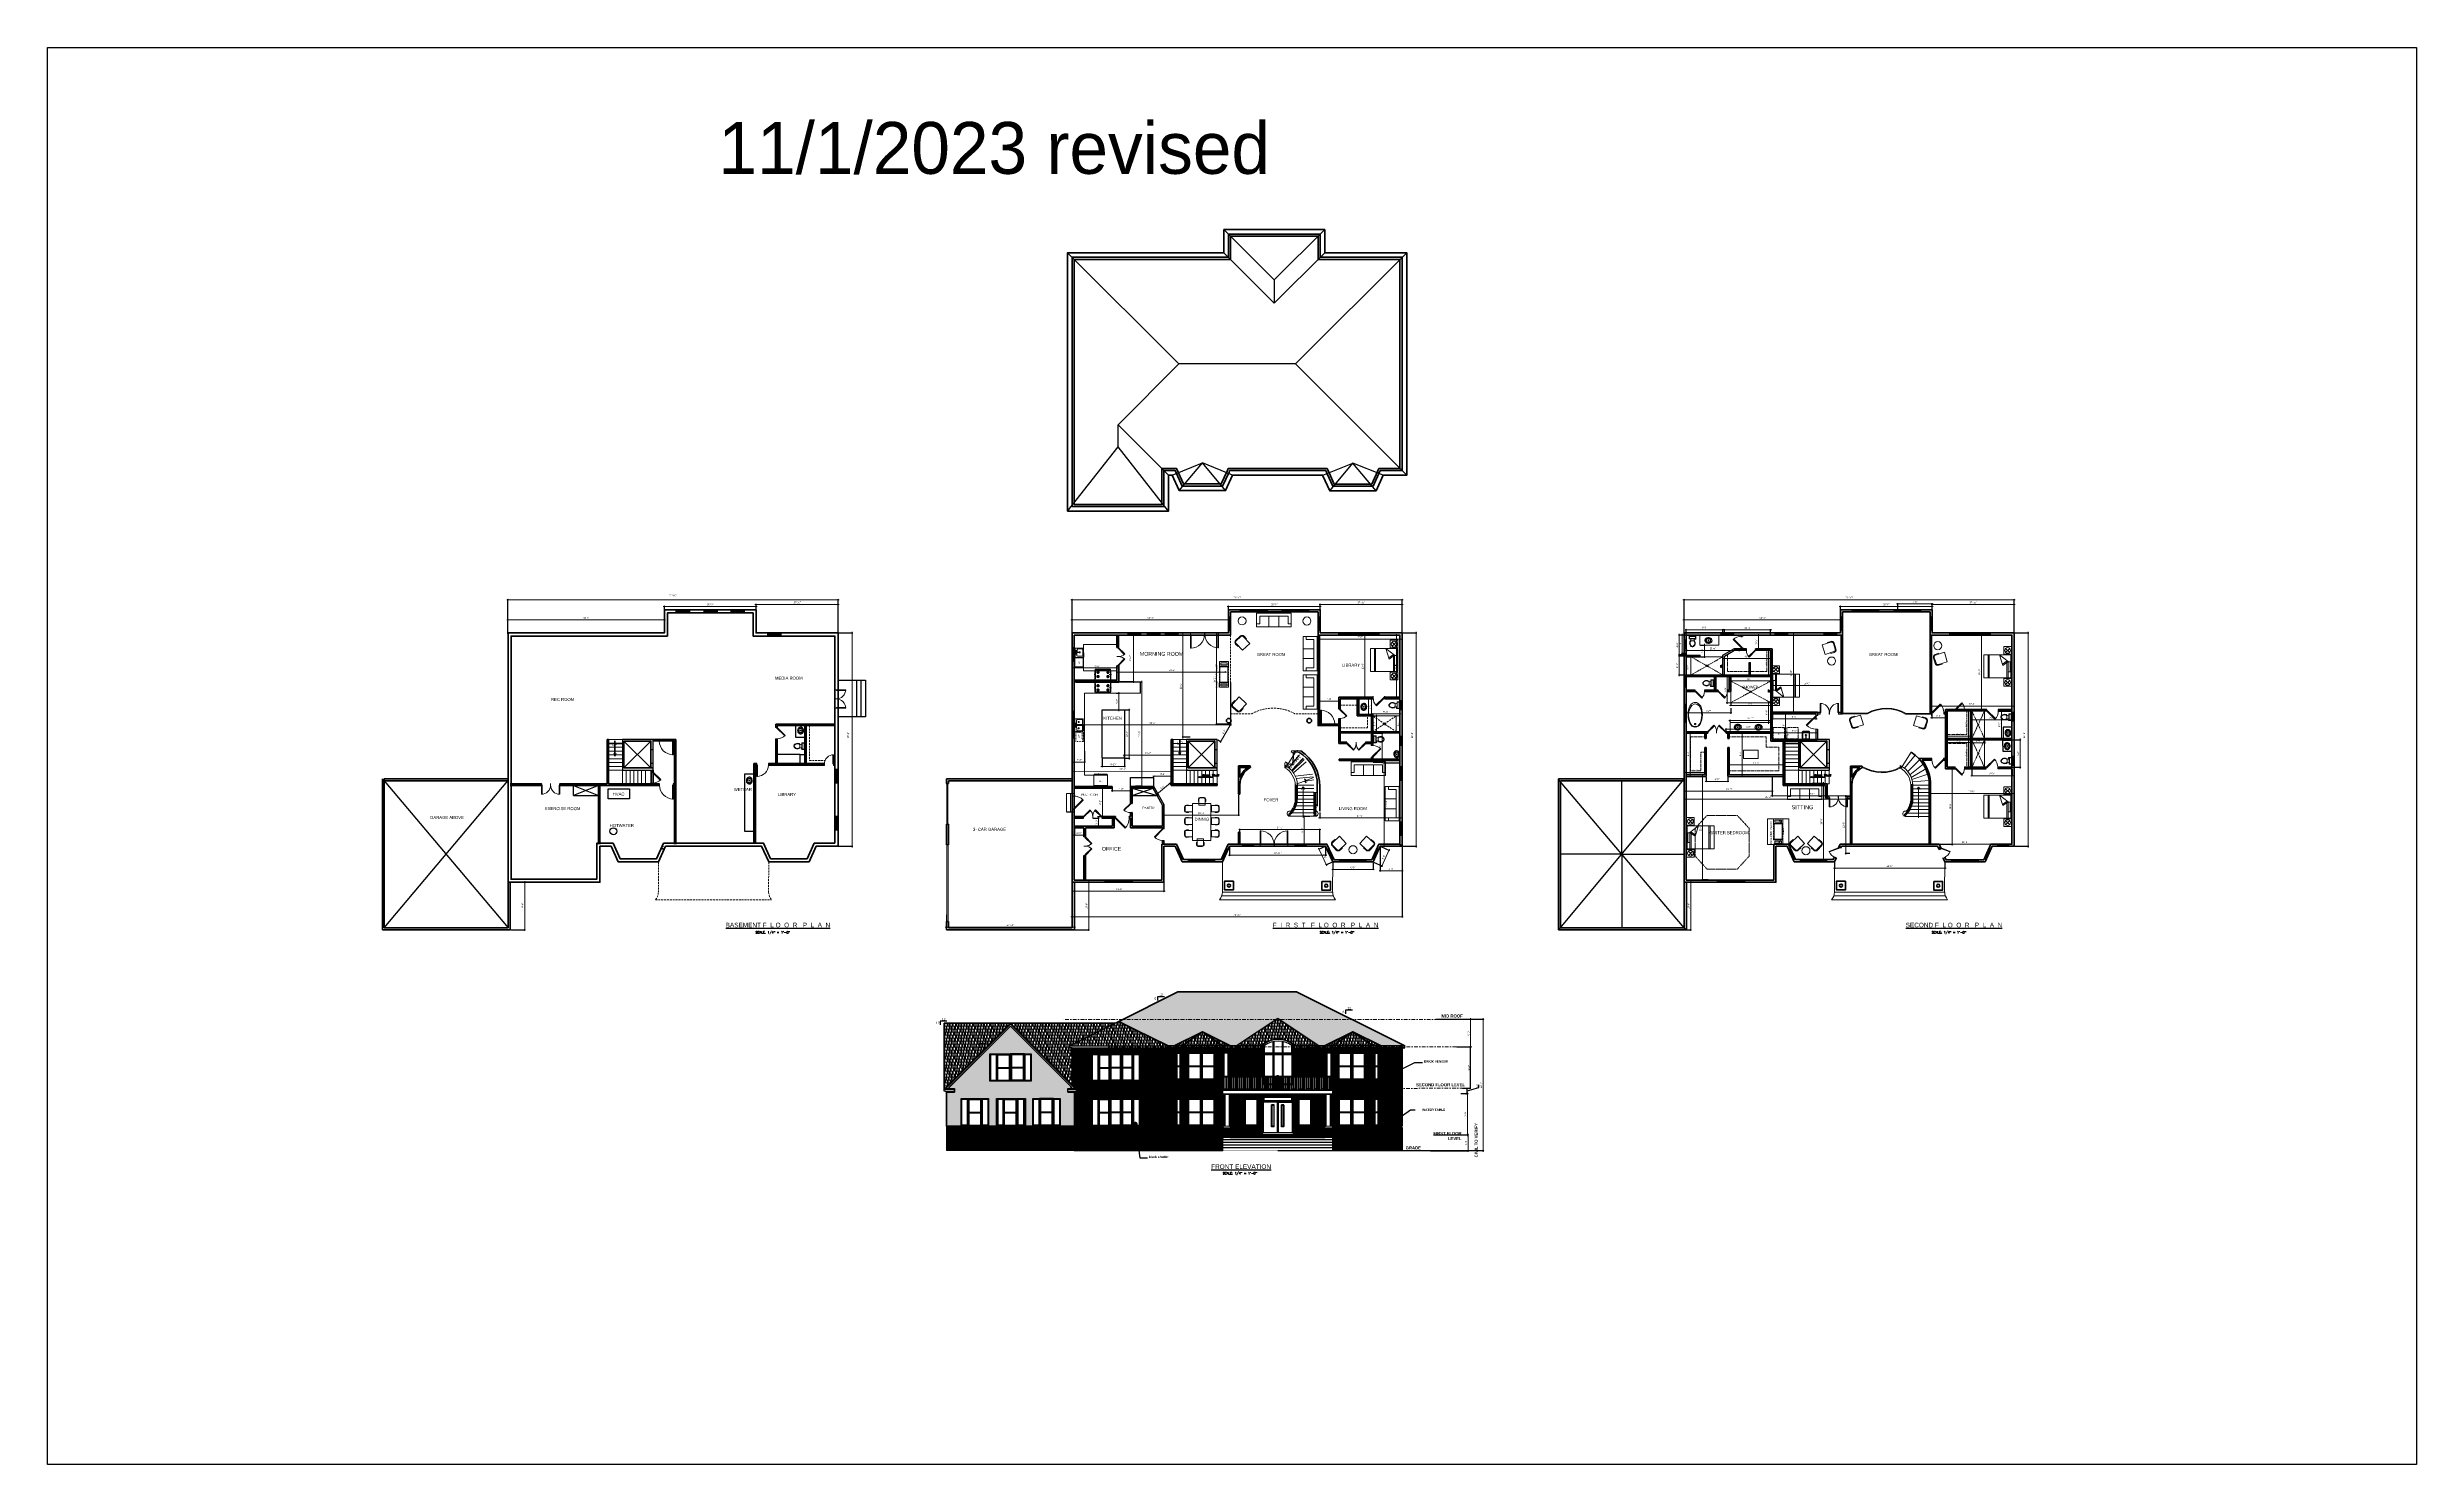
# Model space of a CAD drawing. Extents: x 2753 to 8941, y 12146 to 15850.
import ezdxf

# ---------------------------------------------------------------- set-up
doc = ezdxf.new("R2010")
doc.units = 0
doc.header["$LTSCALE"] = 20
doc.header["$MEASUREMENT"] = 0
for name, pattern in [('DASHDOT', [1, 0.5, -0.25, 0, -0.25]), ('HIDDEN', [0.375, 0.25, -0.125]), ('Hidden (½x)', [0.1875, 0.125, -0.0625])]:
    doc.linetypes.add(name, pattern=pattern)
doc.layers.get('0').update_dxf_attribs({"lineweight": 9})
doc.layers.get('DefPoints').update_dxf_attribs({"color": 17})
for name, color, linetype in [('$0$01', 1, 'Continuous'), ('$0$A-HATCH-ROOF', 252, 'Continuous'), ('1-N-FRAMING-TXT', 4, 'Continuous'), ('A-FLOOR-HANDRAIL', 3, 'Continuous'), ('A-TRIM', 2, 'Continuous'), ('A-WALL-PATT', 253, 'Continuous'), ('A-WALL-PATT-I', 1, 'Continuous'), ('A-WALLS.', 7, 'Continuous'), ('AC_NOTES', 7, 'Continuous'), ('ARROW', 4, 'Continuous'), ('BNDYTEXT', 3, 'Continuous'), ('CONTOURS', 3, 'Continuous'), ('Electrical - New', 3, 'Continuous'), ('EX-BLDG_EXTERIOR', 1, 'Continuous'), ('PDF3_Text', 7, 'Continuous'), ('PDF5_0', 7, 'Continuous'), ('PEL_INT', 1, 'Continuous'), ('S-DIM', 3, 'Continuous'), ('S-GRID-DIM', 1, 'Continuous'), ('S-HATCH', 8, 'Continuous'), ('S-SECT-ELEV', 1, 'Continuous'), ('S-SECT-MISC', 134, 'Continuous'), ('S-STEEL', 6, 'Continuous'), ('WALLELEV1-2', 7, 'Continuous'), ('WINDOWS', 2, 'Continuous')]:
    doc.layers.add(name, color=color, linetype=linetype)
for name, color, linetype, lineweight in [('A-FINE-15', 4, 'Continuous', 15), ('A-LIGHT+', 133, 'Continuous', 9), ('A-stairs', 30, 'Continuous', 13), ('A-various', 8, 'Continuous', 5), ('A-WALL', 7, 'Continuous', 40), ('A-Wall-New', 1, 'Continuous', 50), ('A-Wall-Partition', 3, 'Continuous', 35), ('A-windoor', 2, 'Continuous', 13), ('AFURNITURE', 134, 'Continuous', 18), ('Details', 2, 'Continuous', 15), ('DIM', 8, 'Continuous', 5), ('DIM_DA', 4, 'Continuous', 25), ('DIMENSION', 9, 'Continuous', 9), ('door', 43, 'Continuous', 13), ('EL-window 2', 134, 'Continuous', 9), ('Furniture', 132, 'Continuous', 5), ('hatch', 8, 'Continuous', 13), ('P-visible1', 33, 'Continuous', 20), ('railing', 23, 'Continuous', 15), ('S-TEXT 1', 134, 'Continuous', 13), ('SE-levels', 8, 'Continuous', 5), ('TEXT', 6, 'Continuous', 25)]:
    doc.layers.add(name, color=color, linetype=linetype, lineweight=lineweight)
doc.layers.add('ELEVATION', color=7, linetype='Continuous', lineweight=25, true_color=0xdda54b)
doc.layers.add('level', color=7, linetype='HIDDEN', lineweight=15, true_color=0x987172)
doc.layers.add('FT-Text', color=7, linetype='Continuous', true_color=0x4f4527)
doc.styles.add('1-4TXT', font='cityb___.ttf', dxfattribs={"height": 5})
doc.styles.add('ARCHITXT', font='ARCHITXT.SHX', dxfattribs={"height": 2})
doc.styles.add('DIM60', font='romans.shx', dxfattribs={"height": 6})
doc.styles.add('PDF Arial', font='arial.ttf')
doc.styles.get("Standard").update_dxf_attribs({"font": 'stylu.ttf'})
doc.styles.add('TITLE', font='arial.ttf', dxfattribs={"height": 12})
doc.dimstyles.new('1-4SCALE', dxfattribs={"dimscale": 0.5, "dimtxt": 5, "dimasz": 3, "dimexe": 3, "dimexo": 6, "dimgap": 0.0625, "dimtad": 1, "dimdec": 3, "dimrnd": 0.125, "dimzin": 3, "dimdsep": 46, "dimlunit": 4, "dimtxsty": '1-4TXT', "dimblk1": 'DOT', "dimblk2": 'DOT', "dimsah": 1, "dimcen": 2, "dimadec": 0, "dimazin": 0, "dimtfac": 1, "dimtdec": 3, "dimtofl": 0, "dimtmove": 0, "dimatfit": 3, "dimldrblk": 'DOT', "dimfxl": 1, "dimtolj": 1, "dimtzin": 0, "dimarcsym": 0})
doc.dimstyles.new('Forum 24', dxfattribs={"dimscale": 24, "dimtxt": 0.1875, "dimasz": 0.09375, "dimexe": 0.0625, "dimexo": 0.0625, "dimgap": 0.125, "dimtad": 1, "dimdec": 4, "dimrnd": 1, "dimzin": 7, "dimdsep": 46, "dimlunit": 4, "dimtxsty": 'Standard', "dimblk": 'OBLIQUE', "dimblk1": 'DIMTICK', "dimblk2": 'OBLIQUE', "dimcen": -0.0625, "dimdle": 0.125, "dimclrd": 256, "dimclre": 256, "dimclrt": 256, "dimadec": 0, "dimazin": 0, "dimtfac": 1, "dimtdec": 4, "dimtmove": 1, "dimatfit": 3, "dimfxl": 0.0625, "dimtvp": 1.2, "dimfrac": 2, "dimtolj": 1, "dimtzin": 7, "dimlwd": 13, "dimarcsym": 0})
pattern_1 = [(0, (0, -0.607), (0, 2.32029), []), (90, (0, -0.607), (-3.48, 2.32029), [2.32029, -2.32029])]
pattern_2 = [(0, (-8443.4669, -181.0885), (0, 2.32029), []), (90, (-8443.467, -181.0885), (-3.48, 2.32029), [2.32029, -2.32029])]

# ---------------------------------------------------------------- blocks, each defined once
blk = doc.blocks.new('*U674')
for p, q in [((-18, 0), (14, 0)), ((-18, -3.75), (-18, -1.75)), ((-18, -1.75), (14, -1.75)), ((14, -3.75), (-18, -3.75)), ((-18, -5.5), (14, -5.5)), ((-16, -1.75), (-16, -3.75)), ((12, -2.75), (-16, -2.75)), ((12, -1.75), (12, -3.75)), ((14, -1.75), (14, -3.75))]:
    blk.add_line(p, q)
blk.add_lwpolyline([(-18, -5.5), (-20, -5.5), (-20, 0), (-18, 0)], close=True)
at = {"extrusion": (0, 0, -1)}
blk.add_lwpolyline([(-14, -5.5), (-16, -5.5), (-16, 0), (-14, 0)], close=True, dxfattribs=at)
blk = doc.blocks.new('*U677')
for p, q in [((-36, 0), (-36, -4)), ((0, 0), (0, -4))]:
    blk.add_line(p, q)
blk.add_lwpolyline([(0, 0), (0, 36), (-1.75, 36), (-1.75, 0)], close=True)
blk.add_arc((0, 0), 36, 90, 180)
blk = doc.blocks.new('*U614')
for p, q in [((0, 0), (0, -4)), ((36, 0), (36, -4))]:
    blk.add_line(p, q)
blk.add_lwpolyline([(0, 0), (25.5, 25.5), (26.7, 24.2), (1.2, -1.2)], close=True)
blk.add_arc((0, 0), 36, 0, 45)
blk = doc.blocks.new('U5TU')
at = {"layer": 'AFURNITURE'}
for p, q in [((21916, 3043.4), (21891, 3043.4)), ((21916, 3002), (21891, 3002))]:
    blk.add_line(p, q, dxfattribs=at)
for points in [[(21918, 3042.7), (21891, 3042.7)], [(21916.5, 3042.3), (21894, 3042.3)], [(21899.7, 3036.2), (21897.2, 3037.6)], [(21899.6, 3036.2), (21897.2, 3037.5)], [(21897.2, 3034.1), (21899.7, 3035.5)], [(21897.2, 3034.3), (21899.6, 3035.5)], [(21897.3, 3036.1), (21897.4, 3036.6), (21897.6, 3037.2), (21898, 3037.6), (21898.3, 3038), (21898.7, 3038.3), (21899.2, 3038.5), (21899.7, 3038.7), (21900.2, 3038.7), (21900.8, 3038.7), (21901.3, 3038.5), (21901.8, 3038.3), (21902.3, 3038), (21902.6, 3037.6), (21902.8, 3037.2), (21903.1, 3036.6), (21903.1, 3036.1)], [(21903.1, 3036.1), (21903.1, 3035.8), (21903.1, 3035.3), (21902.8, 3034.8), (21902.6, 3034.3), (21902.3, 3033.8), (21901.8, 3033.5), (21901.3, 3033.3), (21900.8, 3033.1), (21900.2, 3033), (21899.6, 3033.1), (21899.1, 3033.3), (21898.6, 3033.5), (21898.2, 3033.8), (21897.8, 3034.3), (21897.5, 3034.8), (21897.4, 3035.3), (21897.3, 3035.8), (21897.3, 3036.1)], [(21898, 3037.3), (21899.8, 3037.3)], [(21898.7, 3036.1), (21898.8, 3036.3), (21899, 3036.6), (21899.3, 3037), (21899.7, 3037.2), (21900.2, 3037.3), (21900.7, 3037.2), (21901.2, 3037), (21901.5, 3036.6), (21901.6, 3036.3), (21901.6, 3036.1)], [(21901.6, 3036.1), (21901.6, 3035.8), (21901.5, 3035.4), (21901.2, 3035), (21900.7, 3034.6), (21900.2, 3034.4), (21899.6, 3034.6), (21899.2, 3035), (21898.8, 3035.4), (21898.7, 3035.8), (21898.7, 3036.1)], [(21899.6, 3036.2), (21899.7, 3036.2)], [(21899.7, 3035.5), (21899.6, 3035.5)], [(21900.1, 3036.5), (21900.1, 3039.3)], [(21900.2, 3039.3), (21900.1, 3039.3)], [(21900.2, 3036.5), (21900.1, 3036.5)], [(21900.1, 3032.5), (21900.1, 3035.3)], [(21900.2, 3035.3), (21900.1, 3035.3)], [(21900.2, 3032.5), (21900.1, 3032.5)], [(21900.2, 3036.5), (21900.2, 3039.3)], [(21900.2, 3032.5), (21900.2, 3035.3)], [(21900.5, 3036.2), (21903, 3037.6)], [(21900.7, 3036.2), (21900.5, 3036.2)], [(21900.5, 3035.5), (21900.7, 3035.5)], [(21903, 3034.1), (21900.5, 3035.5)], [(21900.7, 3036.2), (21903.1, 3037.5)], [(21903.1, 3034.3), (21900.7, 3035.5)], [(21902, 3037.3), (21903, 3037.3)], [(21903, 3037.3), (21903, 3038.3)], [(21903.1, 3037.5), (21903, 3037.6)], [(21903, 3034.1), (21903.1, 3034.3)], [(21906, 3043.2), (21906, 3045.2)], [(21906, 3042.5), (21906, 3044.6)], [(21906, 3039), (21906, 3041.1)], [(21908.2, 3037.5), (21908.2, 3037.6)], [(21910.6, 3036.2), (21908.2, 3037.6)], [(21910.6, 3036.2), (21908.2, 3037.5)], [(21908.2, 3034.1), (21910.6, 3035.5)], [(21908.2, 3034.3), (21910.6, 3035.5)], [(21908.2, 3034.1), (21908.2, 3034.3)], [(21908.4, 3036.1), (21908.5, 3036.6), (21908.7, 3037.2), (21909, 3037.6), (21909.3, 3038), (21909.7, 3038.3), (21910.2, 3038.5), (21910.7, 3038.7), (21911.3, 3038.7), (21911.9, 3038.7), (21912.4, 3038.5), (21912.9, 3038.3), (21913.3, 3038), (21913.6, 3037.6), (21914, 3037.2), (21914.1, 3036.6), (21914.2, 3036.1)], [(21914.2, 3036.1), (21914.2, 3035.8), (21914.1, 3035.3), (21914, 3034.8), (21913.6, 3034.3), (21913.3, 3033.8), (21912.9, 3033.5), (21912.4, 3033.3), (21911.9, 3033.1), (21911.3, 3033), (21910.6, 3033.1), (21910.2, 3033.3), (21909.6, 3033.5), (21909.2, 3033.8), (21908.9, 3034.3), (21908.6, 3034.8), (21908.4, 3035.3), (21908.4, 3035.8), (21908.4, 3036.1)], [(21909.9, 3036.1), (21909.9, 3036.3), (21910.1, 3036.6), (21910.4, 3037), (21910.7, 3037.2), (21911.3, 3037.3), (21911.9, 3037.2), (21912.3, 3037), (21912.6, 3036.6), (21912.6, 3036.3), (21912.7, 3036.1)], [(21912.7, 3036.1), (21912.7, 3035.8), (21912.6, 3035.4), (21912.3, 3035), (21911.9, 3034.6), (21911.3, 3034.4), (21910.7, 3034.6), (21910.2, 3035), (21910, 3035.4), (21909.9, 3035.8), (21909.9, 3036.1)], [(21911.1, 3036.5), (21911.1, 3039.3)], [(21911.1, 3036.5), (21911.1, 3039.3)], [(21911.1, 3032.5), (21911.1, 3035.3)], [(21911.1, 3032.5), (21911.1, 3035.3)], [(21911.6, 3036.2), (21914, 3037.6)], [(21911.7, 3036.2), (21911.6, 3036.2)], [(21911.6, 3035.5), (21911.7, 3035.5)], [(21914, 3034.1), (21911.6, 3035.5)], [(21911.7, 3036.2), (21914.2, 3037.5)], [(21914.2, 3034.3), (21911.7, 3035.5)], [(21914.2, 3037.5), (21914, 3037.6)], [(21914, 3034.1), (21914.2, 3034.3)], [(21916.5, 3002.7), (21916.5, 3042.7)], [(21918, 3002.7), (21918, 3042.7)], [(21919, 3040.7), (21918, 3040.7)], [(21919, 3039.7), (21918, 3039.7)], [(21919.4, 3042.7), (21919, 3042.7)], [(21919, 3040.7), (21919, 3042.7)], [(21919, 3016.1), (21919, 3039.7)], [(21919.4, 3002.7), (21919.4, 3042.7)], [(21918, 3002.7), (21891, 3002.7)], [(21916.5, 3003.3), (21894, 3003.3)], [(21899.6, 3010.1), (21897.2, 3011.5)], [(21899.7, 3010.3), (21897.2, 3011.5)], [(21897.2, 3008.2), (21899.6, 3009.6)], [(21897.2, 3008.2), (21899.7, 3009.5)], [(21897.3, 3009.9), (21897.4, 3010.5), (21897.6, 3011.1), (21897.8, 3011.6), (21898.2, 3011.9), (21898.6, 3012.4), (21899.2, 3012.6), (21899.6, 3012.7), (21900.2, 3012.8), (21900.8, 3012.7), (21901.3, 3012.6), (21901.8, 3012.4), (21902.3, 3011.9), (21902.6, 3011.6), (21902.8, 3011.1), (21903.1, 3010.5), (21903.1, 3009.9)], [(21903.1, 3009.9), (21903.1, 3009.9), (21903.1, 3009.4), (21902.8, 3008.8), (21902.6, 3008.3), (21902.3, 3007.8), (21901.8, 3007.5), (21901.3, 3007.2), (21900.8, 3006.9), (21900.2, 3006.9), (21899.6, 3006.9), (21899.1, 3007.2), (21898.6, 3007.5), (21898.2, 3007.8), (21897.8, 3008.3), (21897.5, 3008.8), (21897.4, 3009.4), (21897.3, 3009.9), (21897.3, 3009.9)], [(21898.7, 3009.9), (21898.7, 3009.9), (21898.8, 3010.5), (21899.2, 3010.9), (21899.6, 3011.3), (21900.2, 3011.4), (21900.7, 3011.3), (21901.2, 3010.9), (21901.5, 3010.5), (21901.6, 3009.9), (21901.6, 3009.9)], [(21901.6, 3009.9), (21901.5, 3009.4), (21901.2, 3008.9), (21900.7, 3008.6), (21900.2, 3008.5), (21899.7, 3008.6), (21899.3, 3008.9), (21899, 3009.4), (21898.7, 3009.9)], [(21899.6, 3010.1), (21899.7, 3010.3)], [(21899.7, 3009.5), (21899.6, 3009.6)], [(21900.1, 3010.6), (21900.1, 3013.2)], [(21900.2, 3013.2), (21900.1, 3013.2)], [(21900.2, 3010.6), (21900.1, 3010.6)], [(21900.1, 3006.6), (21900.1, 3009.2)], [(21900.2, 3009.2), (21900.1, 3009.2)], [(21900.2, 3006.6), (21900.1, 3006.6)], [(21900.2, 3010.6), (21900.2, 3013.2)], [(21900.2, 3006.6), (21900.2, 3009.2)], [(21900.5, 3010.3), (21903, 3011.5)], [(21900.7, 3010.1), (21900.5, 3010.3)], [(21900.5, 3009.5), (21900.7, 3009.6)], [(21903, 3008.2), (21900.5, 3009.5)], [(21900.7, 3010.1), (21903.1, 3011.5)], [(21903.1, 3008.2), (21900.7, 3009.6)], [(21903.1, 3011.5), (21903, 3011.5)], [(21903, 3008.2), (21903.1, 3008.2)], [(21906, 3001.2), (21906, 3002)], [(21906, 3000), (21906, 3001.8)], [(21910.6, 3010.1), (21908.2, 3011.5)], [(21910.6, 3010.3), (21908.2, 3011.5)], [(21908.2, 3008.2), (21910.6, 3009.6)], [(21908.2, 3008.2), (21910.6, 3009.5)], [(21908.4, 3009.9), (21908.4, 3010.5), (21908.6, 3011.1), (21909, 3011.6), (21909.3, 3011.9), (21909.7, 3012.4), (21910.2, 3012.6), (21910.7, 3012.7), (21911.3, 3012.8), (21911.9, 3012.7), (21912.4, 3012.6), (21912.9, 3012.4), (21913.3, 3011.9), (21913.6, 3011.6), (21914, 3011.1), (21914.1, 3010.5), (21914.2, 3009.9)], [(21914.2, 3009.9), (21914.2, 3009.9), (21914.1, 3009.4), (21914, 3008.8), (21913.6, 3008.3), (21913.3, 3007.8), (21912.9, 3007.5), (21912.4, 3007.2), (21911.9, 3006.9), (21911.3, 3006.9), (21910.6, 3006.9), (21910.2, 3007.2), (21909.6, 3007.5), (21909.2, 3007.8), (21908.9, 3008.3), (21908.6, 3008.8), (21908.4, 3009.4), (21908.4, 3009.9), (21908.4, 3009.9)], [(21909.9, 3009.9), (21909.9, 3009.9), (21910, 3010.5), (21910.2, 3010.9), (21910.7, 3011.3), (21911.3, 3011.4), (21911.9, 3011.3), (21912.3, 3010.9), (21912.6, 3010.5), (21912.7, 3009.9), (21912.7, 3009.9)], [(21912.7, 3009.9), (21912.6, 3009.4), (21912.3, 3008.9), (21911.9, 3008.6), (21911.3, 3008.5), (21910.7, 3008.6), (21910.4, 3008.9), (21910.1, 3009.4), (21909.9, 3009.9)], [(21910.6, 3010.1), (21910.6, 3010.3)], [(21910.6, 3009.5), (21910.6, 3009.6)], [(21911.1, 3010.6), (21911.1, 3013.2)], [(21911.1, 3010.6), (21911.1, 3013.2)], [(21911.1, 3006.6), (21911.1, 3009.2)], [(21911.1, 3006.6), (21911.1, 3009.2)], [(21911.6, 3010.3), (21914, 3011.5)], [(21911.7, 3010.1), (21911.6, 3010.3)], [(21911.6, 3009.5), (21911.7, 3009.6)], [(21914, 3008.2), (21911.6, 3009.5)], [(21911.7, 3010.1), (21914.2, 3011.5)], [(21914.2, 3008.2), (21911.7, 3009.6)], [(21914.2, 3011.5), (21914, 3011.5)], [(21914, 3008.2), (21914.2, 3008.2)], [(21918, 3012.7), (21916.5, 3012.7)], [(21919, 3016.1), (21918, 3016.1)], [(21919, 3015.1), (21918, 3015.1)], [(21919, 3010.6), (21918, 3010.6)], [(21919, 3009.5), (21918, 3009.5)], [(21919, 3005.8), (21918, 3005.8)], [(21919, 3004.8), (21918, 3004.8)], [(21919, 3004.8), (21918, 3004.8)], [(21919, 3010.6), (21919, 3015.1)], [(21919.4, 3012.7), (21919, 3012.7)], [(21919, 3005.8), (21919, 3009.5)], [(21919, 3002.7), (21919, 3004.8)], [(21919.4, 3002.7), (21919, 3002.7)]]:
    blk.add_lwpolyline(points, dxfattribs=at)
blk = doc.blocks.new('QWA')
at = {"layer": 'AFURNITURE'}
blk.add_line((22086.8, 3052.2), (22122.9, 3052.2), dxfattribs=at)
for points in [[(22086.8, 3080.5), (22086.8, 3052.2)], [(22086.8, 3080.5), (22122.9, 3080.5)], [(22086.8, 3079.4), (22122.9, 3079.4)], [(22087.6, 3081.5), (22098.8, 3081.5)], [(22087.6, 3081.5), (22087.6, 3080.5)], [(22098.2, 3082.5), (22098.8, 3082.5)], [(22098.2, 3082.5), (22098.2, 3082.2)], [(22098.8, 3082.5), (22098.8, 3080.5)], [(22099.2, 3082.5), (22099.2, 3080.5)], [(22099.2, 3082.5), (22100, 3082.5)], [(22099.2, 3081.5), (22121.9, 3081.5)], [(22100, 3082.5), (22100, 3082.2)], [(22121.9, 3081.5), (22121.9, 3080.5)], [(22122.9, 3080.5), (22122.9, 3052.2)]]:
    blk.add_lwpolyline(points, dxfattribs=at)
at = {"layer": 'TEXT', "insert": (22106.1, 3061.7), "char_height": 3, "width": 72.898, "attachment_point": 8, "style": 'ARCHITXT'}
blk.add_mtext('\\A1;REF.', dxfattribs=at)
blk = doc.blocks.new('OLL')
at = {"layer": 'AFURNITURE'}
for points in [[(21963.8, 3098.2), (21963.8, 3099.1)], [(21964.9, 3099.1), (21963.8, 3099.1)], [(21963.8, 3093.8), (21963.8, 3095.9)], [(21968.9, 3099.1), (21966.8, 3099.1)], [(21973, 3099.1), (21970.8, 3099.1)], [(21977, 3099.1), (21974.8, 3099.1)], [(21981, 3099.1), (21978.8, 3099.1)], [(21985, 3099.1), (21982.8, 3099.1)], [(21987.9, 3099.1), (21986.9, 3099.1)], [(21987.8, 3100.3), (21987.8, 3101.4)], [(21987.8, 3096.3), (21987.8, 3098.3)], [(21987.8, 3092.3), (21987.8, 3094.3)], [(21987.9, 3098.2), (21987.9, 3099.1)], [(21987.9, 3093.8), (21987.9, 3095.9)], [(21991.2, 3101.4), (21990.3, 3100.3)], [(21990.3, 3080.3), (21990.3, 3100.3)], [(22022.3, 3101.4), (21991.2, 3101.4)], [(21993.6, 3096.5), (21991.9, 3094.6)], [(21991.9, 3082.9), (21991.9, 3094.6)], [(22004, 3096.7), (21993.6, 3096.5)], [(22011.8, 3099.7), (22001.6, 3099.7)], [(22001.6, 3097.4), (22001.6, 3099.7)], [(22006, 3097.4), (22001.6, 3097.4)], [(22005.4, 3095), (22004, 3096.7)], [(22005.4, 3082.6), (22005.4, 3095)], [(22007.5, 3098.8), (22007.4, 3099.2), (22007.2, 3099.4), (22006.9, 3099.5), (22006.5, 3099.6), (22006.2, 3099.5), (22005.9, 3099.4), (22005.6, 3099.2), (22005.6, 3098.8)], [(22005.6, 3098.8), (22005.6, 3098.6), (22005.6, 3098.3), (22005.9, 3097.9), (22006.2, 3097.7), (22006.5, 3097.7), (22007, 3097.7), (22007.2, 3097.9), (22007.4, 3098.3), (22007.5, 3098.6), (22007.5, 3098.8)], [(22006, 3089.5), (22006, 3097.8)], [(22006.3, 3094.6), (22006.3, 3097.7)], [(22007.1, 3094.6), (22006.3, 3094.6)], [(22007.1, 3094.6), (22007.1, 3097.7)], [(22007.4, 3089.5), (22007.4, 3097.8)], [(22011.8, 3097.4), (22007.4, 3097.4)], [(22009.3, 3096.7), (22007.9, 3095)], [(22007.9, 3082.6), (22007.9, 3095)], [(22019.8, 3096.5), (22009.3, 3096.7)], [(22011.8, 3097.4), (22011.8, 3099.7)], [(22019.3, 3101.4), (22018.4, 3101.4)], [(22021.4, 3094.6), (22019.8, 3096.5)], [(22023.2, 3101.4), (22021.3, 3101.4)], [(22021.4, 3082.9), (22021.4, 3094.6)], [(22023.2, 3100.3), (22022.3, 3101.4)], [(22023.2, 3080.3), (22023.2, 3100.3)], [(21963.8, 3089.5), (21963.8, 3091.6)], [(21963.8, 3085.2), (21963.8, 3087.3)], [(21963.8, 3080.8), (21963.8, 3083)], [(21964.9, 3082.1), (21963.8, 3082.1)], [(21964.9, 3079), (21963.8, 3079)], [(21963.8, 3077.7), (21963.8, 3078.8)], [(21987.9, 3077.7), (21963.8, 3077.7)], [(21963.8, 3077.1), (21963.8, 3077.7)], [(21987.9, 3077.1), (21963.8, 3077.1)], [(21968.9, 3082.1), (21966.8, 3082.1)], [(21968.9, 3079), (21966.8, 3079)], [(21968.6, 3076.3), (21968.6, 3077.1)], [(21969.1, 3076.3), (21968.6, 3076.3)], [(21969.1, 3076.3), (21969.1, 3077.1)], [(21969.1, 3076.3), (21969.1, 3077.1)], [(21973, 3082.1), (21970.8, 3082.1)], [(21973, 3079), (21970.8, 3079)], [(21977, 3082.1), (21974.8, 3082.1)], [(21977, 3079), (21974.8, 3079)], [(21981, 3082.1), (21978.8, 3082.1)], [(21981, 3079), (21978.8, 3079)], [(21978.8, 3076.7), (21978.8, 3077.1)], [(21983.7, 3076.7), (21978.8, 3076.7)], [(21985, 3082.1), (21982.8, 3082.1)], [(21985, 3079), (21982.8, 3079)], [(21983.7, 3076.7), (21983.7, 3077.1)], [(21986.9, 3088.5), (21987.8, 3089.4)], [(21987.9, 3082.1), (21986.9, 3082.1)], [(21987.9, 3079), (21986.9, 3079)], [(21987.8, 3089.4), (21987.8, 3090.3)], [(21987.9, 3089.5), (21987.9, 3091.6)], [(21987.9, 3085.2), (21987.9, 3087.3)], [(21987.9, 3080.8), (21987.9, 3083)], [(21987.9, 3077.7), (21987.9, 3078.8)], [(21987.9, 3077.1), (21987.9, 3077.7)], [(21991.2, 3079.3), (21990.3, 3080.3)], [(22022.3, 3079.3), (21991.2, 3079.3)], [(21993.3, 3081.5), (21991.9, 3082.9)], [(22004.3, 3081.4), (21993.3, 3081.5)], [(21999.9, 3091.4), (21999.7, 3091.9), (21999.3, 3092.5), (21998.9, 3092.7), (21998.3, 3092.8), (21997.6, 3092.7), (21997.2, 3092.5), (21997, 3091.9), (21996.9, 3091.4)], [(21996.9, 3091.4), (21996.9, 3091.4), (21997, 3090.8), (21997.2, 3090.3), (21997.6, 3089.9), (21998.3, 3089.8), (21998.5, 3089.8), (21998.9, 3089.9), (21999.1, 3090.2), (21999.3, 3090.3), (21999.5, 3090.6), (21999.7, 3090.8), (21999.9, 3091.2), (21999.9, 3091.4), (21999.9, 3091.4)], [(22005.4, 3082.6), (22004.3, 3081.4)], [(22007.4, 3089.5), (22006, 3089.5)], [(22008.9, 3081.4), (22007.9, 3082.6)], [(22020, 3081.5), (22008.9, 3081.4)], [(22016.3, 3091.4), (22016.2, 3091.9), (22015.9, 3092.5), (22015.3, 3092.7), (22014.8, 3092.8), (22014.2, 3092.7), (22013.8, 3092.5), (22013.4, 3091.9), (22013.3, 3091.4)], [(22013.3, 3091.4), (22013.3, 3091.4), (22013.4, 3090.8), (22013.8, 3090.3), (22014.2, 3089.9), (22014.8, 3089.8), (22015.1, 3089.8), (22015.3, 3089.9), (22015.7, 3090.2), (22015.9, 3090.3), (22016.1, 3090.6), (22016.2, 3090.8), (22016.3, 3091.2), (22016.3, 3091.4), (22016.3, 3091.4)], [(22021.4, 3082.9), (22020, 3081.5)], [(22021.3, 3089.4), (22023.2, 3089.4)], [(22023.2, 3080.3), (22022.3, 3079.3)]]:
    blk.add_lwpolyline(points, dxfattribs=at)
at = {"layer": 'TEXT', "insert": (21972.3, 3092.9), "char_height": 4, "width": 61.28, "attachment_point": 1}
blk.add_mtext('{\\fArial|b0|i0|c0|p34;DW}', dxfattribs=at)
blk = doc.blocks.new('*U676')
for p, q in [((-36, 0), (-36, 4)), ((0, 0), (0, 4))]:
    blk.add_line(p, q)
blk.add_lwpolyline([(0, 0), (0, -36), (-1.75, -36), (-1.75, 0)], close=True)
blk.add_arc((0, 0), 36, 180, 270)
blk = doc.blocks.new('_Oblique')
at = {"color": 0, "linetype": 'ByBlock', "lineweight": -2}
blk.add_line((-0.5, -0.5), (0.5, 0.5), dxfattribs=at)
blk = doc.blocks.new('*D781')
at = {"layer": 'DefPoints', "color": 0, "transparency": 16777216}
for p in [(5434.5, 14224.3), (5546, 14227.9), (5546, 14211.5)]:
    blk.add_point(p, dxfattribs=at)
at = {"layer": 'S-HATCH', "lineweight": 13, "transparency": 16777216}
blk.add_line((5431.5, 14227.9), (5549, 14227.9), dxfattribs=at)
at = {"layer": 'S-HATCH', "lineweight": -2, "transparency": 16777216}
for p, q in [((5434.5, 14225.8), (5434.5, 14229.4)), ((5546, 14213), (5546, 14229.4))]:
    blk.add_line(p, q, dxfattribs=at)
at = {"layer": 'S-HATCH', "lineweight": 13, "transparency": 16777216, "xscale": 2.25, "yscale": 2.25, "zscale": 2.25, "rotation": 180}
blk.add_blockref('_Oblique', (5434.5, 14227.9), dxfattribs=at)
at = {"layer": 'S-HATCH', "lineweight": 13, "transparency": 16777216, "xscale": 2.25, "yscale": 2.25, "zscale": 2.25}
blk.add_blockref('_Oblique', (5546, 14227.9), dxfattribs=at)
at = {"layer": 'S-HATCH', "transparency": 16777216, "insert": (5494, 14231.8), "char_height": 4.5, "attachment_point": 5}
blk.add_mtext('\\A1;9\'-4"', dxfattribs=at)
blk = doc.blocks.new('DIMTICK')
for p, q in [((-1, 0), (1, 0)), ((0, 1), (0, -1))]:
    blk.add_line(p, q)
at = {"const_width": 0.141}
blk.add_lwpolyline([(0.7, 0.7), (-0.7, -0.7)], dxfattribs=at)
blk = doc.blocks.new('*U583')
for p, q in [((-24, 0), (-24, -4)), ((0, 0), (0, -4))]:
    blk.add_line(p, q)
blk.add_lwpolyline([(0, 0), (-17, 17), (-18.2, 15.7), (-1.2, -1.2)], close=True)
blk.add_arc((0, 0), 24, 135, 180)
blk = doc.blocks.new('*U612')
for p, q in [((0, 0), (0, -4)), ((30, 0), (30, -4))]:
    blk.add_line(p, q)
blk.add_lwpolyline([(0, 0), (21.2, 21.2), (22.5, 20), (1.2, -1.2)], close=True)
blk.add_arc((0, 0), 30, 0, 45)
blk = doc.blocks.new('*D782')
at = {"layer": 'DefPoints', "color": 0, "transparency": 16777216}
for p in [(5863.7, 13897.9), (5669, 13815.8), (5863.7, 13843.1)]:
    blk.add_point(p, dxfattribs=at)
at = {"layer": 'S-HATCH', "lineweight": -2, "transparency": 16777216}
for p, q in [((5863.7, 13896.4), (5863.7, 13841.6)), ((5669, 13817.3), (5669, 13844.6))]:
    blk.add_line(p, q, dxfattribs=at)
at = {"layer": 'S-HATCH', "lineweight": 13, "transparency": 16777216}
blk.add_line((5666, 13843.1), (5866.7, 13843.1), dxfattribs=at)
at = {"layer": 'S-HATCH', "lineweight": 13, "transparency": 16777216, "xscale": 2.25, "yscale": 2.25, "zscale": 2.25, "rotation": 180}
blk.add_blockref('_Oblique', (5669, 13843.1), dxfattribs=at)
at = {"layer": 'S-HATCH', "lineweight": 13, "transparency": 16777216, "xscale": 2.25, "yscale": 2.25, "zscale": 2.25}
blk.add_blockref('_Oblique', (5863.7, 13843.1), dxfattribs=at)
at = {"layer": 'S-HATCH', "transparency": 16777216, "insert": (5766.4, 13848.4), "char_height": 4.5, "attachment_point": 5}
blk.add_mtext('\\A1;16\'-3"', dxfattribs=at)
blk = doc.blocks.new('*D783')
at = {"layer": 'DefPoints', "color": 0, "transparency": 16777216}
for p in [(5551, 14208.5), (5829.7, 14216.9), (5829.7, 14215.9)]:
    blk.add_point(p, dxfattribs=at)
at = {"layer": 'DIM', "lineweight": 13, "transparency": 16777216}
blk.add_line((5548, 14216.9), (5832.7, 14216.9), dxfattribs=at)
at = {"layer": 'DIM', "lineweight": -2, "transparency": 16777216}
for p, q in [((5551, 14210), (5551, 14218.4)), ((5829.7, 14217.4), (5829.7, 14218.4))]:
    blk.add_line(p, q, dxfattribs=at)
at = {"layer": 'DIM', "lineweight": 13, "transparency": 16777216, "xscale": 2.25, "yscale": 2.25, "zscale": 2.25, "rotation": 180}
blk.add_blockref('_Oblique', (5551, 14216.9), dxfattribs=at)
at = {"layer": 'DIM', "lineweight": 13, "transparency": 16777216, "xscale": 2.25, "yscale": 2.25, "zscale": 2.25}
blk.add_blockref('_Oblique', (5829.7, 14216.9), dxfattribs=at)
at = {"layer": 'DIM', "transparency": 16777216, "insert": (5690.4, 14222.2), "char_height": 4.5, "attachment_point": 5}
blk.add_mtext('\\A1;23\'-3"', dxfattribs=at)
blk = doc.blocks.new('*D784')
at = {"layer": 'DefPoints', "color": 0, "transparency": 16777216}
for p in [(6291, 14406.1), (5429, 14315.5), (6291, 14319.1)]:
    blk.add_point(p, dxfattribs=at)
at = {"layer": 'DIM', "lineweight": 13, "transparency": 16777216}
blk.add_line((5426, 14406.1), (6294, 14406.1), dxfattribs=at)
at = {"layer": 'DIM', "lineweight": -2, "transparency": 16777216}
for p, q in [((5429, 14317), (5429, 14407.6)), ((6291, 14320.6), (6291, 14407.6))]:
    blk.add_line(p, q, dxfattribs=at)
at = {"layer": 'DIM', "lineweight": 13, "transparency": 16777216, "xscale": 2.25, "yscale": 2.25, "zscale": 2.25, "rotation": 180}
blk.add_blockref('_Oblique', (5429, 14406.1), dxfattribs=at)
at = {"layer": 'DIM', "lineweight": 13, "transparency": 16777216, "xscale": 2.25, "yscale": 2.25, "zscale": 2.25}
blk.add_blockref('_Oblique', (6291, 14406.1), dxfattribs=at)
at = {"layer": 'DIM', "transparency": 16777216, "insert": (5860, 14411.5), "char_height": 4.5, "attachment_point": 5}
blk.add_mtext('\\A1;71\'-10"', dxfattribs=at)
blk = doc.blocks.new('*U672')
for p, q in [((-18, 0), (12, 0)), ((-18, -3.75), (-18, -1.75)), ((-18, -1.75), (12, -1.75)), ((12, -3.75), (-18, -3.75)), ((-18, -5.5), (12, -5.5)), ((-16, -1.75), (-16, -3.75)), ((10, -2.75), (-16, -2.75)), ((10, -1.75), (10, -3.75)), ((12, -1.75), (12, -3.75))]:
    blk.add_line(p, q)
blk.add_lwpolyline([(-18, -5.5), (-20, -5.5), (-20, 0), (-18, 0)], close=True)
at = {"extrusion": (0, 0, -1)}
blk.add_lwpolyline([(-12, -5.5), (-14, -5.5), (-14, 0), (-12, 0)], close=True, dxfattribs=at)
blk = doc.blocks.new('*D788')
at = {"layer": 'DefPoints', "color": 0, "transparency": 16777216}
for p in [(5558.7, 14313.6), (5550.7, 14191.9), (5589.4, 14191.9)]:
    blk.add_point(p, dxfattribs=at)
at = {"layer": 'DIM', "lineweight": -2, "transparency": 16777216}
for p, q in [((5560.2, 14313.6), (5590.9, 14313.6)), ((5552.2, 14191.9), (5590.9, 14191.9))]:
    blk.add_line(p, q, dxfattribs=at)
at = {"layer": 'DIM', "lineweight": 13, "transparency": 16777216}
blk.add_line((5589.4, 14316.6), (5589.4, 14188.9), dxfattribs=at)
at = {"layer": 'DIM', "lineweight": 13, "transparency": 16777216, "xscale": 2.25, "yscale": 2.25, "zscale": 2.25}
for p, rotation in [((5589.4, 14313.6), 90), ((5589.4, 14191.9), 270)]:
    blk.add_blockref('_Oblique', p, dxfattribs=dict(at, rotation=rotation))
at = {"layer": 'DIM', "transparency": 16777216, "insert": (5581, 14253.1), "char_height": 4.5, "attachment_point": 5, "rotation": 90}
blk.add_mtext('\\A1;10\'-2"', dxfattribs=at)
blk = doc.blocks.new('*D789')
at = {"layer": 'DefPoints', "color": 0, "transparency": 16777216}
for p in [(5482.1, 13835.5), (5482.1, 13814.1), (5498, 13835.5)]:
    blk.add_point(p, dxfattribs=at)
at = {"layer": 'S-HATCH', "lineweight": -2, "transparency": 16777216}
for p, q in [((5483.6, 13835.5), (5499.5, 13835.5)), ((5483.6, 13814.1), (5499.5, 13814.1))]:
    blk.add_line(p, q, dxfattribs=at)
at = {"layer": 'S-HATCH', "lineweight": 13, "transparency": 16777216}
blk.add_line((5498, 13811.1), (5498, 13838.5), dxfattribs=at)
at = {"layer": 'S-HATCH', "lineweight": 13, "transparency": 16777216, "xscale": 2.25, "yscale": 2.25, "zscale": 2.25}
for p, rotation in [((5498, 13835.5), 90), ((5498, 13814.1), 270)]:
    blk.add_blockref('_Oblique', p, dxfattribs=dict(at, rotation=rotation))
at = {"layer": 'S-HATCH', "transparency": 16777216, "insert": (5492.7, 13824.8), "char_height": 4.5, "attachment_point": 5, "rotation": 90}
blk.add_mtext('\\A1;1\'-9"', dxfattribs=at)
blk = doc.blocks.new('*D790')
at = {"layer": 'DefPoints', "color": 0, "transparency": 16777216}
for p in [(5434.5, 14185.6), (5842.6, 14191.4), (5842.6, 14079)]:
    blk.add_point(p, dxfattribs=at)
at = {"layer": 'DIM', "lineweight": -2, "transparency": 16777216}
for p, q in [((5434.5, 14184.1), (5434.5, 14077.5)), ((5842.6, 14189.9), (5842.6, 14077.5))]:
    blk.add_line(p, q, dxfattribs=at)
at = {"layer": 'DIM', "lineweight": 13, "transparency": 16777216}
blk.add_line((5431.5, 14079), (5845.6, 14079), dxfattribs=at)
at = {"layer": 'DIM', "lineweight": 13, "transparency": 16777216, "xscale": 2.25, "yscale": 2.25, "zscale": 2.25, "rotation": 180}
blk.add_blockref('_Oblique', (5434.5, 14079), dxfattribs=at)
at = {"layer": 'DIM', "lineweight": 13, "transparency": 16777216, "xscale": 2.25, "yscale": 2.25, "zscale": 2.25}
blk.add_blockref('_Oblique', (5842.6, 14079), dxfattribs=at)
at = {"layer": 'DIM', "transparency": 16777216, "insert": (5638.6, 14084.4), "char_height": 4.5, "attachment_point": 5}
blk.add_mtext('\\A1;34\'-0"', dxfattribs=at)
blk = doc.blocks.new('*D791')
at = {"layer": '$0$A-HATCH-ROOF', "lineweight": -2, "transparency": 16777216}
for p, q in [((5544.2, 14161.5), (5553, 14161.5)), ((5544.2, 14118.1), (5553, 14118.1))]:
    blk.add_line(p, q, dxfattribs=at)
at = {"layer": '$0$A-HATCH-ROOF', "lineweight": 13, "transparency": 16777216}
blk.add_line((5551.5, 14164.5), (5551.5, 14115.1), dxfattribs=at)
at = {"layer": 'DefPoints', "color": 0, "transparency": 16777216}
for p in [(5542.7, 14161.5), (5542.7, 14118.1), (5551.5, 14118.1)]:
    blk.add_point(p, dxfattribs=at)
at = {"layer": '$0$A-HATCH-ROOF', "lineweight": 13, "transparency": 16777216, "xscale": 2.25, "yscale": 2.25, "zscale": 2.25}
for p, rotation in [((5551.5, 14161.5), 90), ((5551.5, 14118.1), 270)]:
    blk.add_blockref('_Oblique', p, dxfattribs=dict(at, rotation=rotation))
at = {"layer": '$0$A-HATCH-ROOF', "transparency": 16777216, "insert": (5546.1, 14139.8), "char_height": 4.5, "attachment_point": 5, "rotation": 90}
blk.add_mtext('\\A1;3\'-7"', dxfattribs=at)
blk = doc.blocks.new('*D792')
at = {"layer": 'DefPoints', "color": 0, "transparency": 16777216}
for p in [(5534, 13914.6), (5582, 13914.6), (5582, 13906.2)]:
    blk.add_point(p, dxfattribs=at)
at = {"layer": 'S-HATCH', "lineweight": 13, "transparency": 16777216}
blk.add_line((5531, 13906.2), (5585, 13906.2), dxfattribs=at)
at = {"layer": 'S-HATCH', "lineweight": -2, "transparency": 16777216}
for p, q in [((5534, 13913.1), (5534, 13904.7)), ((5582, 13913.1), (5582, 13904.7))]:
    blk.add_line(p, q, dxfattribs=at)
at = {"layer": 'S-HATCH', "lineweight": 13, "transparency": 16777216, "xscale": 2.25, "yscale": 2.25, "zscale": 2.25, "rotation": 180}
blk.add_blockref('_Oblique', (5534, 13906.2), dxfattribs=at)
at = {"layer": 'S-HATCH', "lineweight": 13, "transparency": 16777216, "xscale": 2.25, "yscale": 2.25, "zscale": 2.25}
blk.add_blockref('_Oblique', (5582, 13906.2), dxfattribs=at)
at = {"layer": 'S-HATCH', "transparency": 16777216, "insert": (5558, 13911.5), "char_height": 4.5, "attachment_point": 5}
blk.add_mtext('\\A1;4\'-0"', dxfattribs=at)
blk = doc.blocks.new('*D793')
at = {"layer": 'DefPoints', "color": 0, "transparency": 16777216}
for p in [(5593, 14191.1), (5593, 13919.6), (5610.8, 13919.6)]:
    blk.add_point(p, dxfattribs=at)
at = {"layer": 'DIM', "lineweight": -2, "transparency": 16777216}
for p, q in [((5594.5, 14191.1), (5612.3, 14191.1)), ((5594.5, 13919.6), (5612.3, 13919.6))]:
    blk.add_line(p, q, dxfattribs=at)
at = {"layer": 'DIM', "lineweight": 13, "transparency": 16777216}
blk.add_line((5610.8, 14194.1), (5610.8, 13916.6), dxfattribs=at)
at = {"layer": 'DIM', "lineweight": 13, "transparency": 16777216, "xscale": 2.25, "yscale": 2.25, "zscale": 2.25}
for p, rotation in [((5610.8, 14191.1), 90), ((5610.8, 13919.6), 270)]:
    blk.add_blockref('_Oblique', p, dxfattribs=dict(at, rotation=rotation))
at = {"layer": 'DIM', "transparency": 16777216, "insert": (5605.4, 14055.3), "char_height": 4.5, "attachment_point": 5, "rotation": 90}
blk.add_mtext('\\A1;22\'-7"', dxfattribs=at)
blk = doc.blocks.new('*U615')
for p, q in [((-24, 0), (-24, 4)), ((0, 0), (0, 4))]:
    blk.add_line(p, q)
blk.add_lwpolyline([(0, 0), (-17, -17), (-18.2, -15.7), (-1.2, 1.2)], close=True)
blk.add_arc((0, 0), 24, 180, 225)
blk = doc.blocks.new('*U580')
for p, q in [((0, 0), (0, -4)), ((36, 0), (36, -4))]:
    blk.add_line(p, q)
blk.add_lwpolyline([(0, 0), (25.5, 25.5), (26.7, 24.2), (1.2, -1.2)], close=True)
blk.add_arc((0, 0), 36, 0, 45)
blk = doc.blocks.new('*U673')
for p, q in [((-24, 0), (-24, 4)), ((0, 0), (0, 4))]:
    blk.add_line(p, q)
blk.add_lwpolyline([(0, 0), (-17, -17), (-18.2, -15.7), (-1.2, 1.2)], close=True)
blk.add_arc((0, 0), 24, 180, 225)
blk = doc.blocks.new('*D780')
at = {"layer": 'DefPoints', "color": 0, "transparency": 16777216}
for p in [(5494, 13913.5), (5494, 13839.5), (5508.2, 13839.5)]:
    blk.add_point(p, dxfattribs=at)
at = {"layer": 'S-HATCH', "lineweight": -2, "transparency": 16777216}
for p, q in [((5495.5, 13913.5), (5509.7, 13913.5)), ((5495.5, 13839.5), (5509.7, 13839.5))]:
    blk.add_line(p, q, dxfattribs=at)
at = {"layer": 'S-HATCH', "lineweight": 13, "transparency": 16777216}
blk.add_line((5508.2, 13916.5), (5508.2, 13836.5), dxfattribs=at)
at = {"layer": 'S-HATCH', "lineweight": 13, "transparency": 16777216, "xscale": 2.25, "yscale": 2.25, "zscale": 2.25}
for p, rotation in [((5508.2, 13913.5), 90), ((5508.2, 13839.5), 270)]:
    blk.add_blockref('_Oblique', p, dxfattribs=dict(at, rotation=rotation))
at = {"layer": 'S-HATCH', "transparency": 16777216, "insert": (5502.8, 13876.5), "char_height": 4.5, "attachment_point": 5, "rotation": 90}
blk.add_mtext('\\A1;6\'-2"', dxfattribs=at)
blk = doc.blocks.new('*U680')
for p, q in [((0, 0), (0, -4)), ((30, 0), (30, -4))]:
    blk.add_line(p, q)
blk.add_lwpolyline([(0, 0), (21.2, 21.2), (22.5, 20), (1.2, -1.2)], close=True)
blk.add_arc((0, 0), 30, 0, 45)
blk = doc.blocks.new('*D762')
at = {"layer": 'DefPoints', "color": 0, "transparency": 16777216}
for p in [(6075, 14141.1), (6126, 14127.2), (6075, 14097.2)]:
    blk.add_point(p, dxfattribs=at)
at = {"layer": 'S-HATCH', "lineweight": 13, "transparency": 16777216}
blk.add_line((6129, 14141.1), (6072, 14141.1), dxfattribs=at)
at = {"layer": 'S-HATCH', "lineweight": -2, "transparency": 16777216}
for p, q in [((6075, 14098.7), (6075, 14142.6)), ((6126, 14128.7), (6126, 14142.6))]:
    blk.add_line(p, q, dxfattribs=at)
at = {"layer": 'S-HATCH', "lineweight": 13, "transparency": 16777216, "xscale": 2.25, "yscale": 2.25, "zscale": 2.25, "rotation": 180}
blk.add_blockref('_Oblique', (6075, 14141.1), dxfattribs=at)
at = {"layer": 'S-HATCH', "lineweight": 13, "transparency": 16777216, "xscale": 2.25, "yscale": 2.25, "zscale": 2.25}
blk.add_blockref('_Oblique', (6126, 14141.1), dxfattribs=at)
at = {"layer": 'S-HATCH', "transparency": 16777216, "insert": (6100.5, 14146.5), "char_height": 4.5, "attachment_point": 5}
blk.add_mtext('\\A1;4\'-3"', dxfattribs=at)
blk = doc.blocks.new('*U669')
for p, q in [((-18, 0), (2, 0)), ((-18, -3.75), (-18, -1.75)), ((-18, -1.75), (2, -1.75)), ((2, -3.75), (-18, -3.75)), ((-18, -5.5), (2, -5.5)), ((-16, -1.75), (-16, -3.75)), ((0, -2.75), (-16, -2.75)), ((0, -1.75), (0, -3.75)), ((2, -1.75), (2, -3.75))]:
    blk.add_line(p, q)
blk.add_lwpolyline([(-18, -5.5), (-20, -5.5), (-20, 0), (-18, 0)], close=True)
at = {"extrusion": (0, 0, -1)}
blk.add_lwpolyline([(-2, -5.5), (-4, -5.5), (-4, 0), (-2, 0)], close=True, dxfattribs=at)
blk = doc.blocks.new('*D763')
at = {"layer": 'DefPoints', "color": 0, "transparency": 16777216}
for p in [(5435, 13810.1), (5459, 13810.1), (5459, 13790.9)]:
    blk.add_point(p, dxfattribs=at)
at = {"layer": 'S-HATCH', "lineweight": -2, "transparency": 16777216}
for p, q in [((5435, 13808.6), (5435, 13789.4)), ((5459, 13808.6), (5459, 13789.4))]:
    blk.add_line(p, q, dxfattribs=at)
at = {"layer": 'S-HATCH', "lineweight": 13, "transparency": 16777216}
blk.add_line((5432, 13790.9), (5462, 13790.9), dxfattribs=at)
at = {"layer": 'S-HATCH', "lineweight": 13, "transparency": 16777216, "xscale": 2.25, "yscale": 2.25, "zscale": 2.25, "rotation": 180}
blk.add_blockref('_Oblique', (5435, 13790.9), dxfattribs=at)
at = {"layer": 'S-HATCH', "lineweight": 13, "transparency": 16777216, "xscale": 2.25, "yscale": 2.25, "zscale": 2.25}
blk.add_blockref('_Oblique', (5459, 13790.9), dxfattribs=at)
at = {"layer": 'S-HATCH', "transparency": 16777216, "insert": (5447, 13796.3), "char_height": 4.5, "attachment_point": 5}
blk.add_mtext('\\A1;2\'-0"', dxfattribs=at)
blk = doc.blocks.new('*D764')
at = {"layer": 'DefPoints', "color": 0, "transparency": 16777216}
for p in [(6051.8, 13839.5), (6035.5, 13767.6), (6071, 13767.6)]:
    blk.add_point(p, dxfattribs=at)
at = {"layer": 'S-HATCH', "lineweight": -2, "transparency": 16777216}
for p, q in [((6050.3, 13839.5), (6034, 13839.5)), ((6069.5, 13767.6), (6034, 13767.6))]:
    blk.add_line(p, q, dxfattribs=at)
at = {"layer": 'S-HATCH', "lineweight": 13, "transparency": 16777216}
blk.add_line((6035.5, 13842.5), (6035.5, 13764.6), dxfattribs=at)
at = {"layer": 'S-HATCH', "lineweight": 13, "transparency": 16777216, "xscale": 2.25, "yscale": 2.25, "zscale": 2.25}
for p, rotation in [((6035.5, 13839.5), 90), ((6035.5, 13767.6), 270)]:
    blk.add_blockref('_Oblique', p, dxfattribs=dict(at, rotation=rotation))
at = {"layer": 'S-HATCH', "transparency": 16777216, "insert": (6030.1, 13803.6), "char_height": 4.5, "attachment_point": 5, "rotation": 90}
blk.add_mtext('\\A1;6\'-0"', dxfattribs=at)
blk = doc.blocks.new('*U675')
for p, q in [((-12, 0), (14, 0)), ((-12, -3.75), (-12, -1.75)), ((-12, -1.75), (14, -1.75)), ((14, -3.75), (-12, -3.75)), ((-12, -5.5), (14, -5.5)), ((-10, -1.75), (-10, -3.75)), ((12, -2.75), (-10, -2.75)), ((12, -1.75), (12, -3.75)), ((14, -1.75), (14, -3.75))]:
    blk.add_line(p, q)
blk.add_lwpolyline([(-12, -5.5), (-14, -5.5), (-14, 0), (-12, 0)], close=True)
at = {"extrusion": (0, 0, -1)}
blk.add_lwpolyline([(-14, -5.5), (-16, -5.5), (-16, 0), (-14, 0)], close=True, dxfattribs=at)
blk = doc.blocks.new('*D765')
at = {"layer": 'DefPoints', "color": 0, "transparency": 16777216}
for p in [(6291, 14319.1), (6327.8, 14319.1), (6291, 13761.6)]:
    blk.add_point(p, dxfattribs=at)
at = {"layer": 'DIM', "lineweight": -2, "transparency": 16777216}
for p, q in [((6292.5, 14319.1), (6329.3, 14319.1)), ((6292.5, 13761.6), (6329.3, 13761.6))]:
    blk.add_line(p, q, dxfattribs=at)
at = {"layer": 'DIM', "lineweight": 13, "transparency": 16777216}
blk.add_line((6327.8, 13758.6), (6327.8, 14322.1), dxfattribs=at)
at = {"layer": 'DIM', "lineweight": 13, "transparency": 16777216, "xscale": 2.25, "yscale": 2.25, "zscale": 2.25}
for p, rotation in [((6327.8, 14319.1), 90), ((6327.8, 13761.6), 270)]:
    blk.add_blockref('_Oblique', p, dxfattribs=dict(at, rotation=rotation))
at = {"layer": 'DIM', "transparency": 16777216, "insert": (6317, 14052.4), "char_height": 4.5, "attachment_point": 5, "rotation": 90}
blk.add_mtext('\\A1;46\'-6"', dxfattribs=at)
blk = doc.blocks.new('*D766')
at = {"layer": 'DefPoints', "color": 0, "transparency": 16777216}
for p in [(6285, 14313.1), (6276.2, 14151.2), (6285, 14151.2)]:
    blk.add_point(p, dxfattribs=at)
at = {"layer": 'DIM', "lineweight": -2, "transparency": 16777216}
for p, q in [((6283.5, 14313.1), (6274.7, 14313.1)), ((6283.5, 14151.2), (6274.7, 14151.2))]:
    blk.add_line(p, q, dxfattribs=at)
at = {"layer": 'DIM', "lineweight": 13, "transparency": 16777216}
blk.add_line((6276.2, 14316.1), (6276.2, 14148.2), dxfattribs=at)
at = {"layer": 'DIM', "lineweight": 13, "transparency": 16777216, "xscale": 2.25, "yscale": 2.25, "zscale": 2.25}
for p, rotation in [((6276.2, 14313.1), 90), ((6276.2, 14151.2), 270)]:
    blk.add_blockref('_Oblique', p, dxfattribs=dict(at, rotation=rotation))
at = {"layer": 'DIM', "transparency": 16777216, "insert": (6270.9, 14232.2), "char_height": 4.5, "attachment_point": 5, "rotation": 90}
blk.add_mtext('\\A1;13\'-6"', dxfattribs=at)
blk = doc.blocks.new('*U668')
for p, q in [((-24, 0), (-24, -4)), ((0, 0), (0, -4))]:
    blk.add_line(p, q)
blk.add_lwpolyline([(0, 0), (-17, 17), (-18.2, 15.7), (-1.2, -1.2)], close=True)
blk.add_arc((0, 0), 24, 135, 180)
blk = doc.blocks.new('Toilet - top')
for p, q in [((-10, -8.5), (-8, -8.5)), ((-10, -9.5), (-10, -8.5)), ((-7, -9.5), (-10, -9.5)), ((-8, -8.5), (-8, -8)), ((-7, -8), (-7, -9.5)), ((-4, -8), (-6, -14)), ((4, -14), (-4, -14)), ((4, -8), (6, -14)), ((9.5, -6), (9.5, -2))]:
    blk.add_line(p, q)
blk.add_lwpolyline([(10.5, -8), (10.5, 0), (-10.5, 0), (-10.5, -8)], close=True)
for points in [[(-9.5, -2), (-9.5, -6)], [(8.5, -1), (-8.5, -1)], [(-8.5, -7), (8.5, -7)]]:
    blk.add_lwpolyline(points)
for centre, radius, start, end in [((-8.6, -1.9), 0.884, 81.8699, 188.1301), ((-8.6, -6.1), 0.884, 171.8699, 278.1301), ((3.5, -21.6), 12.2, 141.46911, 247.97143), ((4.2, -21.8), 11.3, 136.36773, 238.94682), ((0, -27.9), 4, 245.73182, 294.26817), ((0, -29), 4, 254.86053, 285.13947), ((-3.5, -21.6), 12.2, 292.02843, 38.53071), ((-4.2, -21.8), 11.3, 301.05301, 43.63209), ((8.6, -1.9), 0.884, 351.8699, 98.1301), ((8.6, -6.1), 0.884, 261.8699, 8.1301)]:
    blk.add_arc(centre, radius, start, end)
blk = doc.blocks.new('*U666')
for p, q in [((0, 0), (0, -4)), ((30, 0), (30, -4))]:
    blk.add_line(p, q)
blk.add_lwpolyline([(0, 0), (21.2, 21.2), (22.5, 20), (1.2, -1.2)], close=True)
blk.add_arc((0, 0), 30, 0, 45)
blk = doc.blocks.new('A$C4AF24E16')
at = {"layer": 'Furniture'}
for p, q in [((1.4, 10.2), (0, 10.2)), ((1.4, 0), (1.4, 16.4)), ((4.7, 19.8), (15.5, 19.8)), ((18.9, 16.4), (18.9, 0)), ((20.2, 10.2), (18.9, 10.2)), ((18.9, 0), (1.4, 0))]:
    blk.add_line(p, q, dxfattribs=at)
for points in [[(0, 10.2), (0, 16.4)], [(4.7, 21.2), (15.5, 21.2)], [(20.2, 16.4), (20.2, 10.2)]]:
    blk.add_lwpolyline(points, dxfattribs=at)
for centre, radius, start, end in [((4.7, 16.4), 4.73, 90, 180), ((4.7, 16.4), 3.38, 90, 180), ((15.5, 16.4), 4.73, 0, 90), ((15.5, 16.4), 3.38, 0, 90)]:
    blk.add_arc(centre, radius, start, end, dxfattribs=at)
blk = doc.blocks.new('*U761')
at = {"layer": 'Furniture', "xscale": -0.9619953212731978, "yscale": 0.9619953212731978, "zscale": 0.9619953212731978, "rotation": 180}
blk.add_blockref('A$C4AF24E16', (-9.7, 10.2), dxfattribs=at)
blk = doc.blocks.new('*U754')
at = {"layer": 'DIM', "color": 0, "linetype": 'ByBlock', "lineweight": -2, "transparency": 16777216}
for p in [(0, 0), (32.46875, 0)]:
    blk.add_blockref('*U761', p, dxfattribs=at)
blk = doc.blocks.new('*U755')
at = {"layer": 'Furniture', "xscale": -0.9619953212731978, "yscale": 0.9619953212731978, "zscale": 0.9619953212731978, "rotation": 180}
blk.add_blockref('A$C4AF24E16', (-9.7, 10.2), dxfattribs=at)
blk = doc.blocks.new('*U756')
at = {"layer": 'DIM', "color": 0, "linetype": 'ByBlock', "lineweight": -2, "transparency": 16777216}
for p in [(0, 0), (32.46875, 0)]:
    blk.add_blockref('*U755', p, dxfattribs=at)
blk = doc.blocks.new('*U757')
at = {"layer": 'Furniture', "xscale": -0.9619953212731978, "yscale": 0.9619953212731978, "zscale": 0.9619953212731978, "rotation": 180}
blk.add_blockref('A$C4AF24E16', (-9.7, 10.2), dxfattribs=at)
blk = doc.blocks.new('*U758')
at = {"layer": 'DIM', "color": 0, "linetype": 'ByBlock', "lineweight": -2, "transparency": 16777216}
for p in [(0, 0), (32.46875, 0)]:
    blk.add_blockref('*U757', p, dxfattribs=at)
blk = doc.blocks.new('*U759')
at = {"layer": 'Furniture', "xscale": -0.9619953212731978, "yscale": 0.9619953212731978, "zscale": 0.9619953212731978, "rotation": 180}
blk.add_blockref('A$C4AF24E16', (-9.7, 10.2), dxfattribs=at)
blk = doc.blocks.new('*U760')
at = {"layer": 'DIM', "color": 0, "linetype": 'ByBlock', "lineweight": -2, "transparency": 16777216}
for p in [(0, 0), (32.46875, 0)]:
    blk.add_blockref('*U759', p, dxfattribs=at)
blk = doc.blocks.new('*U671')
for p, q in [((-12, 0), (20, 0)), ((-12, -3.75), (-12, -1.75)), ((-12, -1.75), (20, -1.75)), ((20, -3.75), (-12, -3.75)), ((-12, -5.5), (20, -5.5)), ((-10, -1.75), (-10, -3.75)), ((18, -2.75), (-10, -2.75)), ((18, -1.75), (18, -3.75)), ((20, -1.75), (20, -3.75))]:
    blk.add_line(p, q)
blk.add_lwpolyline([(-12, -5.5), (-14, -5.5), (-14, 0), (-12, 0)], close=True)
at = {"extrusion": (0, 0, -1)}
blk.add_lwpolyline([(-20, -5.5), (-22, -5.5), (-22, 0), (-20, 0)], close=True, dxfattribs=at)
blk = doc.blocks.new('*D785')
at = {"layer": 'DefPoints', "color": 0, "transparency": 16777216}
for p in [(6077, 14393.7), (6077, 14319.1), (6291, 14319.1)]:
    blk.add_point(p, dxfattribs=at)
at = {"layer": 'DIM', "lineweight": 13, "transparency": 16777216}
blk.add_line((6294, 14393.7), (6074, 14393.7), dxfattribs=at)
at = {"layer": 'DIM', "lineweight": -2, "transparency": 16777216}
for p, q in [((6077, 14320.6), (6077, 14395.2)), ((6291, 14320.6), (6291, 14395.2))]:
    blk.add_line(p, q, dxfattribs=at)
at = {"layer": 'DIM', "lineweight": 13, "transparency": 16777216, "xscale": 2.25, "yscale": 2.25, "zscale": 2.25, "rotation": 180}
blk.add_blockref('_Oblique', (6077, 14393.7), dxfattribs=at)
at = {"layer": 'DIM', "lineweight": 13, "transparency": 16777216, "xscale": 2.25, "yscale": 2.25, "zscale": 2.25}
blk.add_blockref('_Oblique', (6291, 14393.7), dxfattribs=at)
at = {"layer": 'DIM', "transparency": 16777216, "insert": (6184, 14399.1), "char_height": 4.5, "attachment_point": 5}
blk.add_mtext('\\A1;17\'-10"', dxfattribs=at)
blk = doc.blocks.new('*D786')
at = {"layer": 'DefPoints', "color": 0, "transparency": 16777216}
for p in [(5837.5, 14388.6), (5837.5, 14379.7), (6077, 14379.7)]:
    blk.add_point(p, dxfattribs=at)
at = {"layer": 'DIM', "lineweight": 13, "transparency": 16777216}
blk.add_line((6080, 14388.6), (5834.5, 14388.6), dxfattribs=at)
at = {"layer": 'DIM', "lineweight": -2, "transparency": 16777216}
for p, q in [((5837.5, 14381.2), (5837.5, 14390.1)), ((6077, 14381.2), (6077, 14390.1))]:
    blk.add_line(p, q, dxfattribs=at)
at = {"layer": 'DIM', "lineweight": 13, "transparency": 16777216, "xscale": 2.25, "yscale": 2.25, "zscale": 2.25, "rotation": 180}
blk.add_blockref('_Oblique', (5837.5, 14388.6), dxfattribs=at)
at = {"layer": 'DIM', "lineweight": 13, "transparency": 16777216, "xscale": 2.25, "yscale": 2.25, "zscale": 2.25}
blk.add_blockref('_Oblique', (6077, 14388.6), dxfattribs=at)
at = {"layer": 'DIM', "transparency": 16777216, "insert": (5957.3, 14394), "char_height": 4.5, "attachment_point": 5}
blk.add_mtext('\\A1;20\'-0"', dxfattribs=at)
blk = doc.blocks.new('*D787')
at = {"layer": 'DefPoints', "color": 0, "transparency": 16777216}
for p in [(5429, 14353.2), (5429, 14319.1), (5837.5, 14319.1)]:
    blk.add_point(p, dxfattribs=at)
at = {"layer": 'DIM', "lineweight": 13, "transparency": 16777216}
blk.add_line((5840.5, 14353.2), (5426, 14353.2), dxfattribs=at)
at = {"layer": 'DIM', "lineweight": -2, "transparency": 16777216}
for p, q in [((5429, 14320.6), (5429, 14354.7)), ((5837.5, 14320.6), (5837.5, 14354.7))]:
    blk.add_line(p, q, dxfattribs=at)
at = {"layer": 'DIM', "lineweight": 13, "transparency": 16777216, "xscale": 2.25, "yscale": 2.25, "zscale": 2.25, "rotation": 180}
blk.add_blockref('_Oblique', (5429, 14353.2), dxfattribs=at)
at = {"layer": 'DIM', "lineweight": 13, "transparency": 16777216, "xscale": 2.25, "yscale": 2.25, "zscale": 2.25}
blk.add_blockref('_Oblique', (5837.5, 14353.2), dxfattribs=at)
at = {"layer": 'DIM', "transparency": 16777216, "insert": (5633.3, 14358.6), "char_height": 4.5, "attachment_point": 5}
blk.add_mtext('\\A1;34\'-0"', dxfattribs=at)
blk = doc.blocks.new('*D805')
at = {"layer": 'DefPoints', "color": 0, "transparency": 16777216}
for p in [(6285, 13978.7), (6244.4, 13767), (6285.5, 13767.1)]:
    blk.add_point(p, dxfattribs=at)
at = {"layer": 'S-HATCH', "lineweight": -2, "transparency": 16777216}
for p, q in [((6283.5, 13978.7), (6242.4, 13978.6)), ((6284, 13767.1), (6242.9, 13767))]:
    blk.add_line(p, q, dxfattribs=at)
at = {"layer": 'S-HATCH', "lineweight": 13, "transparency": 16777216}
blk.add_line((6243.9, 13981.6), (6244.4, 13764), dxfattribs=at)
at = {"layer": 'S-HATCH', "lineweight": 13, "transparency": 16777216, "xscale": 2.25, "yscale": 2.25, "zscale": 2.25}
for p, rotation in [((6243.9, 13978.6), 90.13539545951329), ((6244.4, 13767), 270.1353954595133)]:
    blk.add_blockref('_Oblique', p, dxfattribs=dict(at, rotation=rotation))
at = {"layer": 'S-HATCH', "transparency": 16777216, "insert": (6249.5, 13872.8), "char_height": 4.5, "attachment_point": 5, "rotation": 270.1354}
blk.add_mtext('\\A1;17\'-8"', dxfattribs=at)
blk = doc.blocks.new('*D809')
at = {"layer": 'DefPoints', "color": 0, "transparency": 16777216}
for p in [(6076, 13851.5), (6285.5, 13851.5), (6285.5, 13836.1)]:
    blk.add_point(p, dxfattribs=at)
at = {"layer": 'S-HATCH', "lineweight": 13, "transparency": 16777216}
blk.add_line((6073, 13836.1), (6288.5, 13836.1), dxfattribs=at)
at = {"layer": 'S-HATCH', "lineweight": -2, "transparency": 16777216}
for p, q in [((6076, 13850), (6076, 13834.6)), ((6285.5, 13850), (6285.5, 13834.6))]:
    blk.add_line(p, q, dxfattribs=at)
at = {"layer": 'S-HATCH', "lineweight": 13, "transparency": 16777216, "xscale": 2.25, "yscale": 2.25, "zscale": 2.25, "rotation": 180}
blk.add_blockref('_Oblique', (6076, 13836.1), dxfattribs=at)
at = {"layer": 'S-HATCH', "lineweight": 13, "transparency": 16777216, "xscale": 2.25, "yscale": 2.25, "zscale": 2.25}
blk.add_blockref('_Oblique', (6285.5, 13836.1), dxfattribs=at)
at = {"layer": 'S-HATCH', "transparency": 16777216, "insert": (6180.7, 13841.5), "char_height": 4.5, "attachment_point": 5}
blk.add_mtext('\\A1;17\'-5"', dxfattribs=at)
blk = doc.blocks.new('A$C4D910482')
at = {"layer": 'Furniture', "linetype": 'Continuous'}
for p, q in [((2, 23), (2, 7)), ((31.3, 28), (7, 28)), ((7, 2), (31.3, 2)), ((16.3, 28), (16.3, 30)), ((16.3, 0), (16.3, 2)), ((31.3, 2), (31.3, 28))]:
    blk.add_line(p, q, dxfattribs=at)
for points in [[(0, 23), (0, 7)], [(16.3, 30), (7, 30)], [(7, 0), (16.3, 0)]]:
    blk.add_lwpolyline(points, dxfattribs=at)
for centre, radius, start, end in [((7, 23), 7, 90, 180), ((7, 7), 7, 180, 270), ((7, 23), 5, 90, 180), ((7, 7), 5, 180, 270)]:
    blk.add_arc(centre, radius, start, end, dxfattribs=at)
blk = doc.blocks.new('A$C7F3F290D')
at = {"layer": 'Furniture', "linetype": 'Continuous'}
for p, q in [((8, 8), (0, 8)), ((32, 28), (32, 0)), ((58, 28), (58, 0)), ((90, 8), (82, 8))]:
    blk.add_line(p, q, dxfattribs=at)
blk.add_lwpolyline([(0, 36), (90, 36), (90, 0), (0, 0)], close=True, dxfattribs=at)
blk.add_lwpolyline([(8, 8), (8, 28), (82, 28), (82, 8)], dxfattribs=at)
blk = doc.blocks.new('A$C13B4006E')
at = {"layer": 'Furniture'}
for p, q in [((0, 83.5), (0, 103.5)), ((0, 103.5), (20, 103.5)), ((0, 83.5), (20, 83.5)), ((2, 21.8), (2, 81.8)), ((4.7, 98.9), (15.3, 88.2)), ((4.7, 88.2), (15.3, 98.9)), ((9, 39), (9, 81.8)), ((12, 41.1), (12, 81.8)), ((20, 83.5), (20, 103.5)), ((58.3, 81.8), (58.3, 21.8)), ((61.3, 81.8), (61.3, 21.8)), ((0, 20), (20, 20)), ((0, 20), (0, 0)), ((0, 0), (20, 0)), ((4.7, 4.7), (15.3, 15.3)), ((4.7, 15.3), (15.3, 4.7)), ((9, 39), (22.9, 48.9)), ((31.3, 21.8), (9, 39)), ((11.5, 37.1), (23.8, 45.9)), ((20, 20), (20, 0)), ((22.9, 48.9), (31.3, 21.8))]:
    blk.add_line(p, q, dxfattribs=at)
blk.add_lwpolyline([(72, 81.8), (0, 81.8), (0, 21.8), (72, 21.8)], close=True, dxfattribs=at)
blk.add_lwpolyline([(9, 40), (3.3, 40), (3.3, 65.5), (9, 65.5)], dxfattribs=at)
for centre in [(10, 93.5), (10, 10)]:
    blk.add_circle(centre, 7.53, dxfattribs=at)
blk = doc.blocks.new('*D810')
at = {"layer": 'A-WALL-PATT', "lineweight": -2, "transparency": 16777216}
for p, q in [((6215.7, 14102.5), (6225.7, 14102.5)), ((6215.7, 14060.8), (6225.7, 14060.8))]:
    blk.add_line(p, q, dxfattribs=at)
at = {"layer": 'A-WALL-PATT', "lineweight": 13, "transparency": 16777216}
blk.add_line((6224.2, 14105.5), (6224.2, 14057.8), dxfattribs=at)
at = {"layer": 'DefPoints', "color": 0, "transparency": 16777216}
for p in [(6214.2, 14102.5), (6214.2, 14060.8), (6224.2, 14060.8)]:
    blk.add_point(p, dxfattribs=at)
at = {"layer": 'A-WALL-PATT', "lineweight": 13, "transparency": 16777216, "xscale": 2.25, "yscale": 2.25, "zscale": 2.25}
for p, rotation in [((6224.2, 14102.5), 90), ((6224.2, 14060.8), 270)]:
    blk.add_blockref('_Oblique', p, dxfattribs=dict(at, rotation=rotation))
at = {"layer": 'A-WALL-PATT', "transparency": 16777216, "insert": (6218.9, 14081.7), "char_height": 4.5, "attachment_point": 5, "rotation": 90}
blk.add_mtext('\\A1;3\'-6"', dxfattribs=at)
blk = doc.blocks.new('*D811')
at = {"layer": 'A-WALL-PATT', "lineweight": 13, "transparency": 16777216}
blk.add_line((6211.2, 14107.4), (6288, 14107.4), dxfattribs=at)
at = {"layer": 'A-WALL-PATT', "lineweight": -2, "transparency": 16777216}
for p, q in [((6214.2, 14104), (6214.2, 14108.9)), ((6285, 14104), (6285, 14108.9))]:
    blk.add_line(p, q, dxfattribs=at)
at = {"layer": 'DefPoints', "color": 0, "transparency": 16777216}
for p in [(6214.2, 14102.5), (6285, 14107.4), (6285, 14102.5)]:
    blk.add_point(p, dxfattribs=at)
at = {"layer": 'A-WALL-PATT', "lineweight": 13, "transparency": 16777216, "xscale": 2.25, "yscale": 2.25, "zscale": 2.25, "rotation": 180}
blk.add_blockref('_Oblique', (6214.2, 14107.4), dxfattribs=at)
at = {"layer": 'A-WALL-PATT', "lineweight": 13, "transparency": 16777216, "xscale": 2.25, "yscale": 2.25, "zscale": 2.25}
blk.add_blockref('_Oblique', (6285, 14107.4), dxfattribs=at)
at = {"layer": 'A-WALL-PATT', "transparency": 16777216, "insert": (6249.6, 14112.8), "char_height": 4.5, "attachment_point": 5}
blk.add_mtext('\\A1;5\'-11"', dxfattribs=at)
blk = doc.blocks.new('Sink - Oval top')
for p, q in [((-1, 0), (1, 0)), ((0, 1), (0, -1))]:
    blk.add_line(p, q)
at = {"linetype": 'Continuous'}
for points in [[(-12.2, 0.4, 0.117634), (-11.5, -3.4, 0.104469), (-8.9, -6.8, 0.090016), (-5.1, -9.1, 0.08192), (-0.3, -10, 0.08192), (4.5, -9.4, 0.090016), (8.4, -7.4, 0.104469), (11.2, -4.1, 0.117634), (12.2, -0.4, 0.117634), (11.5, 3.4, 0.104469), (8.9, 6.8, 0.090016), (5.1, 9.1, 0.08192), (0.3, 10, 0.08192), (-4.5, 9.4, 0.090016), (-8.4, 7.4, 0.104469), (-11.2, 4.1, 0.117634)], [(-11.3, 0.2, 0.118622), (-10.5, -3.3, 0.104678), (-8.1, -6.4, 0.089562), (-4.5, -8.4, 0.081185), (-0.1, -9.2, 0.081185), (4.3, -8.5, 0.089562), (7.9, -6.6, 0.104678), (10.4, -3.5, 0.118622), (11.3, -0.2, 0.118622), (10.5, 3.3, 0.104678), (8.1, 6.4, 0.089562), (4.5, 8.4, 0.081185), (0.1, 9.2, 0.081185), (-4.3, 8.5, 0.089562), (-7.9, 6.6, 0.104678), (-10.4, 3.5, 0.118622)], [(-7.4, 0.1, 0.118283), (-6.9, -2.2, 0.104607), (-5.3, -4.2, 0.089718), (-3, -5.5, 0.081436), (-0.1, -6, 0.081436), (2.8, -5.6, 0.089718), (5.2, -4.3, 0.104607), (6.9, -2.3, 0.118283), (7.4, -0.1, 0.118283), (6.9, 2.2, 0.104607), (5.3, 4.2, 0.089718), (3, 5.5, 0.081436), (0.1, 6, 0.081436), (-2.8, 5.6, 0.089718), (-5.2, 4.3, 0.104607), (-6.9, 2.3, 0.118283)]]:
    blk.add_lwpolyline(points, format="xyb", close=True, dxfattribs=at)
for radius in [1.5, 1]:
    blk.add_circle((0, 0), radius)
blk = doc.blocks.new('*D812')
at = {"layer": 'A-WALL-PATT', "lineweight": -2, "transparency": 16777216}
for p, q in [((6215.7, 14057.7), (6240.5, 14057.7)), ((6215.7, 13981.9), (6240.5, 13981.9))]:
    blk.add_line(p, q, dxfattribs=at)
at = {"layer": 'A-WALL-PATT', "lineweight": 13, "transparency": 16777216}
blk.add_line((6239, 14060.7), (6239, 13978.9), dxfattribs=at)
at = {"layer": 'DefPoints', "color": 0, "transparency": 16777216}
for p in [(6214.2, 14057.7), (6214.2, 13981.9), (6239, 13981.9)]:
    blk.add_point(p, dxfattribs=at)
at = {"layer": 'A-WALL-PATT', "lineweight": 13, "transparency": 16777216, "xscale": 2.25, "yscale": 2.25, "zscale": 2.25}
for p, rotation in [((6239, 14057.7), 90), ((6239, 13981.9), 270)]:
    blk.add_blockref('_Oblique', p, dxfattribs=dict(at, rotation=rotation))
at = {"layer": 'A-WALL-PATT', "transparency": 16777216, "insert": (6233.6, 14019.8), "char_height": 4.5, "attachment_point": 5, "rotation": 90}
blk.add_mtext('\\A1;6\'-4"', dxfattribs=at)
blk = doc.blocks.new('*D813')
at = {"layer": 'A-various', "lineweight": -2, "transparency": 16777216}
for p, q in [((6204.5, 14147.2), (6212.4, 14147.2)), ((6204.5, 14106), (6212.4, 14106))]:
    blk.add_line(p, q, dxfattribs=at)
at = {"layer": 'A-various', "lineweight": 13, "transparency": 16777216}
blk.add_line((6210.9, 14150.2), (6210.9, 14103), dxfattribs=at)
at = {"layer": 'DefPoints', "color": 0, "transparency": 16777216}
for p in [(6203, 14147.2), (6203, 14106), (6210.9, 14106)]:
    blk.add_point(p, dxfattribs=at)
at = {"layer": 'A-various', "lineweight": 13, "transparency": 16777216, "xscale": 2.25, "yscale": 2.25, "zscale": 2.25}
for p, rotation in [((6210.9, 14147.2), 90), ((6210.9, 14106), 270)]:
    blk.add_blockref('_Oblique', p, dxfattribs=dict(at, rotation=rotation))
at = {"layer": 'A-various', "transparency": 16777216, "insert": (6205.6, 14126.6), "char_height": 4.5, "attachment_point": 5, "rotation": 90}
blk.add_mtext('\\A1;3\'-5"', dxfattribs=at)
blk = doc.blocks.new('*D814')
at = {"layer": 'DefPoints', "color": 0, "transparency": 16777216}
for p in [(5435, 13667.7), (5435, 13543.7), (5472.5, 13543.7)]:
    blk.add_point(p, dxfattribs=at)
at = {"layer": 'DIM', "lineweight": -2, "transparency": 16777216}
for p, q in [((5436.5, 13667.7), (5474, 13667.7)), ((5436.5, 13543.7), (5474, 13543.7))]:
    blk.add_line(p, q, dxfattribs=at)
at = {"layer": 'DIM', "lineweight": 13, "transparency": 16777216}
blk.add_line((5472.5, 13670.7), (5472.5, 13540.7), dxfattribs=at)
at = {"layer": 'DIM', "lineweight": 13, "transparency": 16777216, "xscale": 2.25, "yscale": 2.25, "zscale": 2.25}
for p, rotation in [((5472.5, 13667.7), 90), ((5472.5, 13543.7), 270)]:
    blk.add_blockref('_Oblique', p, dxfattribs=dict(at, rotation=rotation))
at = {"layer": 'DIM', "transparency": 16777216, "insert": (5467.2, 13605.7), "char_height": 4.5, "attachment_point": 5, "rotation": 90}
blk.add_mtext('\\A1;10\'-4"', dxfattribs=at)
blk = doc.blocks.new('*D815')
at = {"layer": 'BNDYTEXT', "lineweight": -2, "transparency": 16777216}
for p, q in [((6178.4, 14313.6), (6194.8, 14313.6)), ((6178.4, 14151.2), (6194.8, 14151.2))]:
    blk.add_line(p, q, dxfattribs=at)
at = {"layer": 'BNDYTEXT', "lineweight": 13, "transparency": 16777216}
blk.add_line((6193.3, 14316.6), (6193.3, 14148.2), dxfattribs=at)
at = {"layer": 'DefPoints', "color": 0, "transparency": 16777216}
for p in [(6176.9, 14313.6), (6176.9, 14151.2), (6193.3, 14151.2)]:
    blk.add_point(p, dxfattribs=at)
at = {"layer": 'BNDYTEXT', "lineweight": 13, "transparency": 16777216, "xscale": 2.25, "yscale": 2.25, "zscale": 2.25}
for p, rotation in [((6193.3, 14313.6), 90), ((6193.3, 14151.2), 270)]:
    blk.add_blockref('_Oblique', p, dxfattribs=dict(at, rotation=rotation))
at = {"layer": 'BNDYTEXT', "transparency": 16777216, "insert": (6188, 14232.4), "char_height": 4.5, "attachment_point": 5, "rotation": 90}
blk.add_mtext('\\A1;13\'-6"', dxfattribs=at)
blk = doc.blocks.new('*D816')
at = {"layer": 'BNDYTEXT', "lineweight": 13, "transparency": 16777216}
blk.add_line((6072, 14303.3), (6288.5, 14303.3), dxfattribs=at)
at = {"layer": 'BNDYTEXT', "lineweight": -2, "transparency": 16777216}
for p, q in [((6075, 14312.1), (6075, 14301.8)), ((6285.5, 14312.1), (6285.5, 14301.8))]:
    blk.add_line(p, q, dxfattribs=at)
at = {"layer": 'DefPoints', "color": 0, "transparency": 16777216}
for p in [(6075, 14313.6), (6285.5, 14313.6), (6285.5, 14303.3)]:
    blk.add_point(p, dxfattribs=at)
at = {"layer": 'BNDYTEXT', "lineweight": 13, "transparency": 16777216, "xscale": 2.25, "yscale": 2.25, "zscale": 2.25, "rotation": 180}
blk.add_blockref('_Oblique', (6075, 14303.3), dxfattribs=at)
at = {"layer": 'BNDYTEXT', "lineweight": 13, "transparency": 16777216, "xscale": 2.25, "yscale": 2.25, "zscale": 2.25}
blk.add_blockref('_Oblique', (6285.5, 14303.3), dxfattribs=at)
at = {"layer": 'BNDYTEXT', "transparency": 16777216, "insert": (6180.2, 14308.7), "char_height": 4.5, "attachment_point": 5}
blk.add_mtext('\\A1;17\'-6"', dxfattribs=at)
blk = doc.blocks.new('*D817')
at = {"layer": 'A-WALL-PATT', "lineweight": -2, "transparency": 16777216}
for p, q in [((5567.1, 14118.1), (5580, 14118.1)), ((5567.1, 13991.6), (5580, 13991.6))]:
    blk.add_line(p, q, dxfattribs=at)
at = {"layer": 'A-WALL-PATT', "lineweight": 13, "transparency": 16777216}
blk.add_line((5578.5, 14121.1), (5578.5, 13988.6), dxfattribs=at)
at = {"layer": 'DefPoints', "color": 0, "transparency": 16777216}
for p in [(5565.6, 14118.1), (5565.6, 13991.6), (5578.5, 13991.6)]:
    blk.add_point(p, dxfattribs=at)
at = {"layer": 'A-WALL-PATT', "lineweight": 13, "transparency": 16777216, "xscale": 2.25, "yscale": 2.25, "zscale": 2.25}
for p, rotation in [((5578.5, 14118.1), 90), ((5578.5, 13991.6), 270)]:
    blk.add_blockref('_Oblique', p, dxfattribs=dict(at, rotation=rotation))
at = {"layer": 'A-WALL-PATT', "transparency": 16777216, "insert": (5573.1, 14054.9), "char_height": 4.5, "attachment_point": 5, "rotation": 90}
blk.add_mtext('\\A1;10\'-7"', dxfattribs=at)
blk = doc.blocks.new('*D818')
at = {"layer": 'A-WALL-PATT', "lineweight": -2, "transparency": 16777216}
for p, q in [((5507.5, 13990.1), (5507.5, 13968.8)), ((5565.6, 13990.1), (5565.6, 13968.8))]:
    blk.add_line(p, q, dxfattribs=at)
at = {"layer": 'A-WALL-PATT', "lineweight": 13, "transparency": 16777216}
blk.add_line((5504.5, 13970.3), (5568.6, 13970.3), dxfattribs=at)
at = {"layer": 'DefPoints', "color": 0, "transparency": 16777216}
for p in [(5507.5, 13991.6), (5565.6, 13991.6), (5565.6, 13970.3)]:
    blk.add_point(p, dxfattribs=at)
at = {"layer": 'A-WALL-PATT', "lineweight": 13, "transparency": 16777216, "xscale": 2.25, "yscale": 2.25, "zscale": 2.25, "rotation": 180}
blk.add_blockref('_Oblique', (5507.5, 13970.3), dxfattribs=at)
at = {"layer": 'A-WALL-PATT', "lineweight": 13, "transparency": 16777216, "xscale": 2.25, "yscale": 2.25, "zscale": 2.25}
blk.add_blockref('_Oblique', (5565.6, 13970.3), dxfattribs=at)
at = {"layer": 'A-WALL-PATT', "transparency": 16777216, "insert": (5536.6, 13975.7), "char_height": 4.5, "attachment_point": 5}
blk.add_mtext('\\A1;4\'-10"', dxfattribs=at)
blk = doc.blocks.new('*D819')
at = {"layer": 'DefPoints', "color": 0, "transparency": 16777216}
for p in [(5867.2, 13805.4), (5867.2, 13767.1), (6076, 13767.1)]:
    blk.add_point(p, dxfattribs=at)
at = {"layer": 'DIM', "lineweight": 13, "transparency": 16777216}
blk.add_line((6079, 13805.4), (5864.2, 13805.4), dxfattribs=at)
at = {"layer": 'DIM', "lineweight": -2, "transparency": 16777216}
for p, q in [((5867.2, 13768.6), (5867.2, 13806.9)), ((6076, 13768.6), (6076, 13806.9))]:
    blk.add_line(p, q, dxfattribs=at)
at = {"layer": 'DIM', "lineweight": 13, "transparency": 16777216, "xscale": 2.25, "yscale": 2.25, "zscale": 2.25, "rotation": 180}
blk.add_blockref('_Oblique', (5867.2, 13805.4), dxfattribs=at)
at = {"layer": 'DIM', "lineweight": 13, "transparency": 16777216, "xscale": 2.25, "yscale": 2.25, "zscale": 2.25}
blk.add_blockref('_Oblique', (6076, 13805.4), dxfattribs=at)
at = {"layer": 'DIM', "transparency": 16777216, "insert": (5971.6, 13810.8), "char_height": 4.5, "attachment_point": 5}
blk.add_mtext('\\A1;17\'-5"', dxfattribs=at)
blk = doc.blocks.new('*D806')
at = {"layer": 'DefPoints', "color": 0, "transparency": 16777216}
for p in [(7145.8, 14057.5), (7145.8, 13948.9), (7179, 13948.9)]:
    blk.add_point(p, dxfattribs=at)
at = {"layer": 'S-HATCH', "lineweight": -2, "transparency": 16777216}
for p, q in [((7147.3, 14057.5), (7180.5, 14057.5)), ((7147.3, 13948.9), (7180.5, 13948.9))]:
    blk.add_line(p, q, dxfattribs=at)
at = {"layer": 'S-HATCH', "lineweight": 13, "transparency": 16777216}
blk.add_line((7179, 14060.5), (7179, 13945.9), dxfattribs=at)
at = {"layer": 'S-HATCH', "lineweight": 13, "transparency": 16777216, "xscale": 2.25, "yscale": 2.25, "zscale": 2.25}
for p, rotation in [((7179, 14057.5), 90), ((7179, 13948.9), 270)]:
    blk.add_blockref('_Oblique', p, dxfattribs=dict(at, rotation=rotation))
at = {"layer": 'S-HATCH', "transparency": 16777216, "insert": (7173.7, 14003.2), "char_height": 4.5, "attachment_point": 5, "rotation": 90}
blk.add_mtext('\\A1;9\'-1"', dxfattribs=at)
blk = doc.blocks.new('*D807')
at = {"layer": 'DefPoints', "color": 0, "transparency": 16777216}
for p in [(7137.5, 14205.7), (7139.9, 14136.8), (7142.5, 14136.8)]:
    blk.add_point(p, dxfattribs=at)
at = {"layer": 'S-HATCH', "lineweight": -2, "transparency": 16777216}
for p, q in [((7139, 14205.7), (7141.4, 14205.7)), ((7141, 14136.8), (7138.4, 14136.8))]:
    blk.add_line(p, q, dxfattribs=at)
at = {"layer": 'S-HATCH', "lineweight": 13, "transparency": 16777216}
blk.add_line((7139.9, 14208.7), (7139.9, 14133.8), dxfattribs=at)
at = {"layer": 'S-HATCH', "lineweight": 13, "transparency": 16777216, "xscale": 2.25, "yscale": 2.25, "zscale": 2.25}
for p, rotation in [((7139.9, 14205.7), 90), ((7139.9, 14136.8), 270)]:
    blk.add_blockref('_Oblique', p, dxfattribs=dict(at, rotation=rotation))
at = {"layer": 'S-HATCH', "transparency": 16777216, "insert": (7134.5, 14171.3), "char_height": 4.5, "attachment_point": 5, "rotation": 90}
blk.add_mtext('\\A1;5\'-9"', dxfattribs=at)
blk = doc.blocks.new('*D808')
at = {"layer": 'DefPoints', "color": 0, "transparency": 16777216}
for p in [(7085.6, 13943.9), (7075.4, 13674.2), (7091.6, 13674.2)]:
    blk.add_point(p, dxfattribs=at)
at = {"layer": 'S-HATCH', "lineweight": -2, "transparency": 16777216}
for p, q in [((7084.1, 13943.9), (7073.9, 13943.9)), ((7090.1, 13674.2), (7073.9, 13674.2))]:
    blk.add_line(p, q, dxfattribs=at)
at = {"layer": 'S-HATCH', "lineweight": 13, "transparency": 16777216}
blk.add_line((7075.4, 13946.9), (7075.4, 13671.2), dxfattribs=at)
at = {"layer": 'S-HATCH', "lineweight": 13, "transparency": 16777216, "xscale": 2.25, "yscale": 2.25, "zscale": 2.25}
for p, rotation in [((7075.4, 13943.9), 90), ((7075.4, 13674.2), 270)]:
    blk.add_blockref('_Oblique', p, dxfattribs=dict(at, rotation=rotation))
at = {"layer": 'S-HATCH', "transparency": 16777216, "insert": (7070.1, 13809.1), "char_height": 4.5, "attachment_point": 5, "rotation": 90}
blk.add_mtext('\\A1;22\'-6"', dxfattribs=at)
blk = doc.blocks.new('*D824')
at = {"layer": 'DefPoints', "color": 0, "transparency": 16777216}
for p in [(7889.5, 14406.1), (7027.5, 14315.5), (7889.5, 14319.1)]:
    blk.add_point(p, dxfattribs=at)
at = {"layer": 'DIM', "lineweight": 13, "transparency": 16777216}
blk.add_line((7024.5, 14406.1), (7892.5, 14406.1), dxfattribs=at)
at = {"layer": 'DIM', "lineweight": -2, "transparency": 16777216}
for p, q in [((7027.5, 14317), (7027.5, 14407.6)), ((7889.5, 14320.6), (7889.5, 14407.6))]:
    blk.add_line(p, q, dxfattribs=at)
at = {"layer": 'DIM', "lineweight": 13, "transparency": 16777216, "xscale": 2.25, "yscale": 2.25, "zscale": 2.25, "rotation": 180}
blk.add_blockref('_Oblique', (7027.5, 14406.1), dxfattribs=at)
at = {"layer": 'DIM', "lineweight": 13, "transparency": 16777216, "xscale": 2.25, "yscale": 2.25, "zscale": 2.25}
blk.add_blockref('_Oblique', (7889.5, 14406.1), dxfattribs=at)
at = {"layer": 'DIM', "transparency": 16777216, "insert": (7458.5, 14411.5), "char_height": 4.5, "attachment_point": 5}
blk.add_mtext('\\A1;71\'-10"', dxfattribs=at)
blk = doc.blocks.new('*D825')
at = {"layer": 'DefPoints', "color": 0, "transparency": 16777216}
for p in [(7889.5, 14319.1), (7926.3, 14319.1), (7889.5, 13761.6)]:
    blk.add_point(p, dxfattribs=at)
at = {"layer": 'DIM', "lineweight": -2, "transparency": 16777216}
for p, q in [((7891, 14319.1), (7927.8, 14319.1)), ((7891, 13761.6), (7927.8, 13761.6))]:
    blk.add_line(p, q, dxfattribs=at)
at = {"layer": 'DIM', "lineweight": 13, "transparency": 16777216}
blk.add_line((7926.3, 13758.6), (7926.3, 14322.1), dxfattribs=at)
at = {"layer": 'DIM', "lineweight": 13, "transparency": 16777216, "xscale": 2.25, "yscale": 2.25, "zscale": 2.25}
for p, rotation in [((7926.3, 14319.1), 90), ((7926.3, 13761.6), 270)]:
    blk.add_blockref('_Oblique', p, dxfattribs=dict(at, rotation=rotation))
at = {"layer": 'DIM', "transparency": 16777216, "insert": (7915.6, 14052.4), "char_height": 4.5, "attachment_point": 5, "rotation": 90}
blk.add_mtext('\\A1;46\'-6"', dxfattribs=at)
blk = doc.blocks.new('*D821')
at = {"layer": 'DefPoints', "color": 0, "transparency": 16777216}
for p in [(7675.5, 14393.7), (7675.5, 14319.1), (7889.5, 14319.1)]:
    blk.add_point(p, dxfattribs=at)
at = {"layer": 'DIM', "lineweight": 13, "transparency": 16777216}
blk.add_line((7892.5, 14393.7), (7672.5, 14393.7), dxfattribs=at)
at = {"layer": 'DIM', "lineweight": -2, "transparency": 16777216}
for p, q in [((7675.5, 14320.6), (7675.5, 14395.2)), ((7889.5, 14320.6), (7889.5, 14395.2))]:
    blk.add_line(p, q, dxfattribs=at)
at = {"layer": 'DIM', "lineweight": 13, "transparency": 16777216, "xscale": 2.25, "yscale": 2.25, "zscale": 2.25, "rotation": 180}
blk.add_blockref('_Oblique', (7675.5, 14393.7), dxfattribs=at)
at = {"layer": 'DIM', "lineweight": 13, "transparency": 16777216, "xscale": 2.25, "yscale": 2.25, "zscale": 2.25}
blk.add_blockref('_Oblique', (7889.5, 14393.7), dxfattribs=at)
at = {"layer": 'DIM', "transparency": 16777216, "insert": (7782.5, 14399.1), "char_height": 4.5, "attachment_point": 5}
blk.add_mtext('\\A1;17\'-10"', dxfattribs=at)
blk = doc.blocks.new('*D822')
at = {"layer": 'DefPoints', "color": 0, "transparency": 16777216}
for p in [(7436, 14388.6), (7436, 14379.7), (7675.5, 14379.7)]:
    blk.add_point(p, dxfattribs=at)
at = {"layer": 'DIM', "lineweight": 13, "transparency": 16777216}
blk.add_line((7678.5, 14388.6), (7433, 14388.6), dxfattribs=at)
at = {"layer": 'DIM', "lineweight": -2, "transparency": 16777216}
for p, q in [((7436, 14381.2), (7436, 14390.1)), ((7675.5, 14381.2), (7675.5, 14390.1))]:
    blk.add_line(p, q, dxfattribs=at)
at = {"layer": 'DIM', "lineweight": 13, "transparency": 16777216, "xscale": 2.25, "yscale": 2.25, "zscale": 2.25, "rotation": 180}
blk.add_blockref('_Oblique', (7436, 14388.6), dxfattribs=at)
at = {"layer": 'DIM', "lineweight": 13, "transparency": 16777216, "xscale": 2.25, "yscale": 2.25, "zscale": 2.25}
blk.add_blockref('_Oblique', (7675.5, 14388.6), dxfattribs=at)
at = {"layer": 'DIM', "transparency": 16777216, "insert": (7555.8, 14394), "char_height": 4.5, "attachment_point": 5}
blk.add_mtext('\\A1;20\'-0"', dxfattribs=at)
blk = doc.blocks.new('*D823')
at = {"layer": 'DefPoints', "color": 0, "transparency": 16777216}
for p in [(7027.5, 14353.2), (7027.5, 14319.1), (7436, 14319.1)]:
    blk.add_point(p, dxfattribs=at)
at = {"layer": 'DIM', "lineweight": 13, "transparency": 16777216}
blk.add_line((7439, 14353.2), (7024.5, 14353.2), dxfattribs=at)
at = {"layer": 'DIM', "lineweight": -2, "transparency": 16777216}
for p, q in [((7027.5, 14320.6), (7027.5, 14354.7)), ((7436, 14320.6), (7436, 14354.7))]:
    blk.add_line(p, q, dxfattribs=at)
at = {"layer": 'DIM', "lineweight": 13, "transparency": 16777216, "xscale": 2.25, "yscale": 2.25, "zscale": 2.25, "rotation": 180}
blk.add_blockref('_Oblique', (7027.5, 14353.2), dxfattribs=at)
at = {"layer": 'DIM', "lineweight": 13, "transparency": 16777216, "xscale": 2.25, "yscale": 2.25, "zscale": 2.25}
blk.add_blockref('_Oblique', (7436, 14353.2), dxfattribs=at)
at = {"layer": 'DIM', "transparency": 16777216, "insert": (7231.8, 14358.6), "char_height": 4.5, "attachment_point": 5}
blk.add_mtext('\\A1;34\'-0"', dxfattribs=at)
blk = doc.blocks.new('*U606')
for p, q in [((-30, 0), (-30, 4)), ((0, 0), (0, 4))]:
    blk.add_line(p, q)
blk.add_lwpolyline([(0, 0), (-21.2, -21.2), (-22.5, -20), (-1.2, 1.2)], close=True)
blk.add_arc((0, 0), 30, 180, 225)
blk = doc.blocks.new('*D826')
at = {"layer": 'DefPoints', "color": 0, "transparency": 16777216}
for p in [(7257.5, 14209.2), (7438, 14209.2), (7438, 14182.1)]:
    blk.add_point(p, dxfattribs=at)
at = {"layer": 'S-HATCH', "lineweight": 13, "transparency": 16777216}
blk.add_line((7254.5, 14182.1), (7441, 14182.1), dxfattribs=at)
at = {"layer": 'S-HATCH', "lineweight": -2, "transparency": 16777216}
for p, q in [((7257.5, 14207.7), (7257.5, 14180.6)), ((7438, 14207.7), (7438, 14180.6))]:
    blk.add_line(p, q, dxfattribs=at)
at = {"layer": 'S-HATCH', "lineweight": 13, "transparency": 16777216, "xscale": 2.25, "yscale": 2.25, "zscale": 2.25, "rotation": 180}
blk.add_blockref('_Oblique', (7257.5, 14182.1), dxfattribs=at)
at = {"layer": 'S-HATCH', "lineweight": 13, "transparency": 16777216, "xscale": 2.25, "yscale": 2.25, "zscale": 2.25}
blk.add_blockref('_Oblique', (7438, 14182.1), dxfattribs=at)
at = {"layer": 'S-HATCH', "transparency": 16777216, "insert": (7347.8, 14187.4), "char_height": 4.5, "attachment_point": 5}
blk.add_mtext('\\A1;15\'-0"', dxfattribs=at)
blk = doc.blocks.new('*D827')
at = {"layer": 'DefPoints', "color": 0, "transparency": 16777216}
for p in [(7836.3, 14313.6), (7804, 14119.2), (7804.6, 14119.2)]:
    blk.add_point(p, dxfattribs=at)
at = {"layer": 'S-HATCH', "lineweight": -2, "transparency": 16777216}
for p, q in [((7834.8, 14313.6), (7803.1, 14313.6)), ((7805.5, 14119.2), (7806.1, 14119.2))]:
    blk.add_line(p, q, dxfattribs=at)
at = {"layer": 'S-HATCH', "lineweight": 13, "transparency": 16777216}
blk.add_line((7804.6, 14316.6), (7804.6, 14116.2), dxfattribs=at)
at = {"layer": 'S-HATCH', "lineweight": 13, "transparency": 16777216, "xscale": 2.25, "yscale": 2.25, "zscale": 2.25}
for p, rotation in [((7804.6, 14313.6), 90), ((7804.6, 14119.2), 270)]:
    blk.add_blockref('_Oblique', p, dxfattribs=dict(at, rotation=rotation))
at = {"layer": 'S-HATCH', "transparency": 16777216, "insert": (7799.3, 14216.4), "char_height": 4.5, "attachment_point": 5, "rotation": 90}
blk.add_mtext('\\A1;16\'-2"', dxfattribs=at)
blk = doc.blocks.new('*U679')
for p, q in [((-30, 0), (-30, -4)), ((0, 0), (0, -4))]:
    blk.add_line(p, q)
blk.add_lwpolyline([(0, 0), (-21.2, 21.2), (-22.5, 20), (-1.2, -1.2)], close=True)
blk.add_arc((0, 0), 30, 135, 180)
blk = doc.blocks.new('*U678')
for p, q in [((-30, 0), (-30, -4)), ((0, 0), (0, -4))]:
    blk.add_line(p, q)
blk.add_lwpolyline([(0, 0), (-21.2, 21.2), (-22.5, 20), (-1.2, -1.2)], close=True)
blk.add_arc((0, 0), 30, 135, 180)
blk = doc.blocks.new('*U562')
for p, q in [((0, 0), (0, 4)), ((24, 0), (24, 4))]:
    blk.add_line(p, q)
blk.add_lwpolyline([(0, 0), (17, -17), (18.2, -15.7), (1.2, 1.2)], close=True)
blk.add_arc((0, 0), 24, 315, 0)
blk = doc.blocks.new('*U563')
for p, q in [((0, 0), (0, -4)), ((24, 0), (24, -4))]:
    blk.add_line(p, q)
blk.add_lwpolyline([(0, 0), (17, 17), (18.2, 15.7), (1.2, -1.2)], close=True)
blk.add_arc((0, 0), 24, 0, 45)
blk = doc.blocks.new('*D828')
at = {"layer": 'DefPoints', "color": 0, "transparency": 16777216}
for p in [(7722.9, 13964.4), (7693.3, 13767.1), (7728, 13767.1)]:
    blk.add_point(p, dxfattribs=at)
at = {"layer": 'S-HATCH', "lineweight": -2, "transparency": 16777216}
for p, q in [((7724.4, 13964.4), (7729.5, 13964.4)), ((7694.8, 13767.1), (7729.5, 13767.1))]:
    blk.add_line(p, q, dxfattribs=at)
at = {"layer": 'S-HATCH', "lineweight": 13, "transparency": 16777216}
blk.add_line((7728, 13967.4), (7728, 13764.1), dxfattribs=at)
at = {"layer": 'S-HATCH', "lineweight": 13, "transparency": 16777216, "xscale": 2.25, "yscale": 2.25, "zscale": 2.25}
for p, rotation in [((7728, 13964.4), 90), ((7728, 13767.1), 270)]:
    blk.add_blockref('_Oblique', p, dxfattribs=dict(at, rotation=rotation))
at = {"layer": 'S-HATCH', "transparency": 16777216, "insert": (7722.7, 13865.8), "char_height": 4.5, "attachment_point": 5, "rotation": 90}
blk.add_mtext('\\A1;16\'-5"', dxfattribs=at)
blk = doc.blocks.new('*U607')
for p, q in [((0, 0), (0, -4)), ((30, 0), (30, -4))]:
    blk.add_line(p, q)
blk.add_lwpolyline([(0, 0), (21.2, 21.2), (22.5, 20), (1.2, -1.2)], close=True)
blk.add_arc((0, 0), 30, 0, 45)
blk = doc.blocks.new('*D829')
at = {"layer": 'DefPoints', "color": 0, "transparency": 16777216}
for p in [(7770.7, 14040), (7775.7, 14040), (7775.7, 13968)]:
    blk.add_point(p, dxfattribs=at)
at = {"layer": 'S-HATCH', "lineweight": -2, "transparency": 16777216}
for p, q in [((7774.2, 14040), (7769.2, 14040)), ((7774.2, 13968), (7769.2, 13968))]:
    blk.add_line(p, q, dxfattribs=at)
at = {"layer": 'S-HATCH', "lineweight": 13, "transparency": 16777216}
blk.add_line((7770.7, 13965), (7770.7, 14043), dxfattribs=at)
at = {"layer": 'S-HATCH', "lineweight": 13, "transparency": 16777216, "xscale": 2.25, "yscale": 2.25, "zscale": 2.25}
for p, rotation in [((7770.7, 14040), 90), ((7770.7, 13968), 270)]:
    blk.add_blockref('_Oblique', p, dxfattribs=dict(at, rotation=rotation))
at = {"layer": 'S-HATCH', "transparency": 16777216, "insert": (7765.3, 14004), "char_height": 4.5, "attachment_point": 5, "rotation": 90}
blk.add_mtext('\\A1;6\'-0"', dxfattribs=at)
blk = doc.blocks.new('*D830')
at = {"layer": 'DefPoints', "color": 0, "transparency": 16777216}
for p in [(7714.3, 14040), (7775.7, 14040), (7775.7, 14033.2)]:
    blk.add_point(p, dxfattribs=at)
at = {"layer": 'S-HATCH', "lineweight": 13, "transparency": 16777216}
blk.add_line((7711.3, 14033.2), (7778.7, 14033.2), dxfattribs=at)
at = {"layer": 'S-HATCH', "lineweight": -2, "transparency": 16777216}
for p, q in [((7714.3, 14038.5), (7714.3, 14031.7)), ((7775.7, 14038.5), (7775.7, 14031.7))]:
    blk.add_line(p, q, dxfattribs=at)
at = {"layer": 'S-HATCH', "lineweight": 13, "transparency": 16777216, "xscale": 2.25, "yscale": 2.25, "zscale": 2.25, "rotation": 180}
blk.add_blockref('_Oblique', (7714.3, 14033.2), dxfattribs=at)
at = {"layer": 'S-HATCH', "lineweight": 13, "transparency": 16777216, "xscale": 2.25, "yscale": 2.25, "zscale": 2.25}
blk.add_blockref('_Oblique', (7775.7, 14033.2), dxfattribs=at)
at = {"layer": 'S-HATCH', "transparency": 16777216, "insert": (7745, 14038.5), "char_height": 4.5, "attachment_point": 5}
blk.add_mtext('\\A1;5\'-1"', dxfattribs=at)
blk = doc.blocks.new('*D831')
at = {"layer": 'DefPoints', "color": 0, "transparency": 16777216}
for p in [(7775.7, 14115.5), (7770.7, 14043.5), (7775.7, 14043.5)]:
    blk.add_point(p, dxfattribs=at)
at = {"layer": 'S-HATCH', "lineweight": -2, "transparency": 16777216}
for p, q in [((7774.2, 14115.5), (7769.2, 14115.5)), ((7774.2, 14043.5), (7769.2, 14043.5))]:
    blk.add_line(p, q, dxfattribs=at)
at = {"layer": 'S-HATCH', "lineweight": 13, "transparency": 16777216}
blk.add_line((7770.7, 14118.5), (7770.7, 14040.5), dxfattribs=at)
at = {"layer": 'S-HATCH', "lineweight": 13, "transparency": 16777216, "xscale": 2.25, "yscale": 2.25, "zscale": 2.25}
for p, rotation in [((7770.7, 14115.5), 90), ((7770.7, 14043.5), 270)]:
    blk.add_blockref('_Oblique', p, dxfattribs=dict(at, rotation=rotation))
at = {"layer": 'S-HATCH', "transparency": 16777216, "insert": (7765.3, 14079.5), "char_height": 4.5, "attachment_point": 5, "rotation": 90}
blk.add_mtext('\\A1;6\'-0"', dxfattribs=at)
blk = doc.blocks.new('*D832')
at = {"layer": 'DefPoints', "color": 0, "transparency": 16777216}
for p in [(7775.7, 14049), (7714.3, 14043.5), (7775.7, 14043.5)]:
    blk.add_point(p, dxfattribs=at)
at = {"layer": 'S-HATCH', "lineweight": 13, "transparency": 16777216}
blk.add_line((7711.3, 14049), (7778.7, 14049), dxfattribs=at)
at = {"layer": 'S-HATCH', "lineweight": -2, "transparency": 16777216}
for p, q in [((7714.3, 14045), (7714.3, 14050.5)), ((7775.7, 14045), (7775.7, 14050.5))]:
    blk.add_line(p, q, dxfattribs=at)
at = {"layer": 'S-HATCH', "lineweight": 13, "transparency": 16777216, "xscale": 2.25, "yscale": 2.25, "zscale": 2.25, "rotation": 180}
blk.add_blockref('_Oblique', (7714.3, 14049), dxfattribs=at)
at = {"layer": 'S-HATCH', "lineweight": 13, "transparency": 16777216, "xscale": 2.25, "yscale": 2.25, "zscale": 2.25}
blk.add_blockref('_Oblique', (7775.7, 14049), dxfattribs=at)
at = {"layer": 'S-HATCH', "transparency": 16777216, "insert": (7745, 14054.3), "char_height": 4.5, "attachment_point": 5}
blk.add_mtext('\\A1;5\'-1"', dxfattribs=at)
blk = doc.blocks.new('*D833')
at = {"layer": 'DefPoints', "color": 0, "transparency": 16777216}
for p in [(7674.3, 14108.2), (7710.3, 14108.2), (7710.3, 14097.2)]:
    blk.add_point(p, dxfattribs=at)
at = {"layer": 'DIM', "lineweight": 13, "transparency": 16777216}
blk.add_line((7671.3, 14097.2), (7713.3, 14097.2), dxfattribs=at)
at = {"layer": 'DIM', "lineweight": -2, "transparency": 16777216}
for p, q in [((7674.3, 14106.7), (7674.3, 14095.7)), ((7710.3, 14106.7), (7710.3, 14095.7))]:
    blk.add_line(p, q, dxfattribs=at)
at = {"layer": 'DIM', "lineweight": 13, "transparency": 16777216, "xscale": 2.25, "yscale": 2.25, "zscale": 2.25, "rotation": 180}
blk.add_blockref('_Oblique', (7674.3, 14097.2), dxfattribs=at)
at = {"layer": 'DIM', "lineweight": 13, "transparency": 16777216, "xscale": 2.25, "yscale": 2.25, "zscale": 2.25}
blk.add_blockref('_Oblique', (7710.3, 14097.2), dxfattribs=at)
at = {"layer": 'DIM', "transparency": 16777216, "insert": (7692.3, 14102.6), "char_height": 4.5, "attachment_point": 5}
blk.add_mtext('\\A1;3\'-0"', dxfattribs=at)
blk = doc.blocks.new('*D834')
at = {"layer": 'DefPoints', "color": 0, "transparency": 16777216}
for p in [(7674.3, 14128.2), (7674.3, 14101.2), (7884.2, 14097.5)]:
    blk.add_point(p, dxfattribs=at)
at = {"layer": 'DIM', "lineweight": 13, "transparency": 16777216}
blk.add_line((7887.2, 14128.2), (7671.3, 14128.2), dxfattribs=at)
at = {"layer": 'DIM', "lineweight": -2, "transparency": 16777216}
for p, q in [((7674.3, 14102.7), (7674.3, 14129.7)), ((7884.2, 14099), (7884.2, 14129.7))]:
    blk.add_line(p, q, dxfattribs=at)
at = {"layer": 'DIM', "lineweight": 13, "transparency": 16777216, "xscale": 2.25, "yscale": 2.25, "zscale": 2.25, "rotation": 180}
blk.add_blockref('_Oblique', (7674.3, 14128.2), dxfattribs=at)
at = {"layer": 'DIM', "lineweight": 13, "transparency": 16777216, "xscale": 2.25, "yscale": 2.25, "zscale": 2.25}
blk.add_blockref('_Oblique', (7884.2, 14128.2), dxfattribs=at)
at = {"layer": 'DIM', "transparency": 16777216, "insert": (7779.3, 14133.6), "char_height": 4.5, "attachment_point": 5}
blk.add_mtext('\\A1;17\'-6"', dxfattribs=at)
blk = doc.blocks.new('bb')
at = {"layer": 'P-visible1', "lineweight": 13}
for points in [[(7081.1, 7192.6), (7081.1, 7216.6), (7082.9, 7216.6), (7082.9, 7192.6)], [(7129.1, 7192.6), (7129.1, 7216.6), (7127.3, 7216.6), (7127.3, 7192.6)]]:
    blk.add_lwpolyline(points, close=True, dxfattribs=at)
for points in [[(7081.1, 7192.6), (7081.1, 7188.6)], [(7104.7, 7192.6), (7104.7, 7188.6)], [(7105.1, 7192.6), (7105.1, 7188.6)], [(7105.1, 7192.6), (7105.1, 7188.6)], [(7105.5, 7192.6), (7105.5, 7188.6)], [(7129.1, 7192.6), (7129.1, 7188.6)]]:
    blk.add_lwpolyline(points, dxfattribs=at)
at = {"layer": 'P-visible1', "lineweight": 70}
for points in [[(7105.1, 7192.4), (7104.7, 7192.4)], [(7105.1, 7189), (7104.7, 7189)], [(7105.1, 7192.4), (7105.5, 7192.4)], [(7105.1, 7189), (7105.5, 7189)]]:
    blk.add_lwpolyline(points, dxfattribs=at)
at = {"layer": 'P-visible1', "lineweight": 13}
for centre, start, end in [((7081, 7192.6), 359.95229, 89.95222), ((7129.2, 7192.6), 90.04778, 180.04771)]:
    blk.add_arc(centre, 24, start, end, dxfattribs=at)
blk = doc.blocks.new('*D835')
at = {"layer": 'DefPoints', "color": 0, "transparency": 16777216}
for p in [(7033, 14124.3), (7033, 14110), (7149.2, 14124.3)]:
    blk.add_point(p, dxfattribs=at)
at = {"layer": 'S-HATCH', "lineweight": 13, "transparency": 16777216}
blk.add_line((7152.2, 14110), (7030, 14110), dxfattribs=at)
at = {"layer": 'S-HATCH', "lineweight": -2, "transparency": 16777216}
for p, q in [((7033, 14122.8), (7033, 14108.5)), ((7149.2, 14122.8), (7149.2, 14108.5))]:
    blk.add_line(p, q, dxfattribs=at)
at = {"layer": 'S-HATCH', "lineweight": 13, "transparency": 16777216, "xscale": 2.25, "yscale": 2.25, "zscale": 2.25, "rotation": 180}
blk.add_blockref('_Oblique', (7033, 14110), dxfattribs=at)
at = {"layer": 'S-HATCH', "lineweight": 13, "transparency": 16777216, "xscale": 2.25, "yscale": 2.25, "zscale": 2.25}
blk.add_blockref('_Oblique', (7149.2, 14110), dxfattribs=at)
at = {"layer": 'S-HATCH', "transparency": 16777216, "insert": (7091.1, 14115.3), "char_height": 4.5, "attachment_point": 5}
blk.add_mtext('\\A1;9\'-8"', dxfattribs=at)
blk = doc.blocks.new('*D836')
at = {"layer": 'DefPoints', "color": 0, "transparency": 16777216}
for p in [(7312.9, 14313.6), (7320, 14313.6), (7320, 14111.9)]:
    blk.add_point(p, dxfattribs=at)
at = {"layer": 'S-HATCH', "lineweight": -2, "transparency": 16777216}
for p, q in [((7318.5, 14313.6), (7311.4, 14313.6)), ((7318.5, 14111.9), (7311.4, 14111.9))]:
    blk.add_line(p, q, dxfattribs=at)
at = {"layer": 'S-HATCH', "lineweight": 13, "transparency": 16777216}
blk.add_line((7312.9, 14108.9), (7312.9, 14316.6), dxfattribs=at)
at = {"layer": 'S-HATCH', "lineweight": 13, "transparency": 16777216, "xscale": 2.25, "yscale": 2.25, "zscale": 2.25}
for p, rotation in [((7312.9, 14313.6), 90), ((7312.9, 14111.9), 270)]:
    blk.add_blockref('_Oblique', p, dxfattribs=dict(at, rotation=rotation))
at = {"layer": 'S-HATCH', "transparency": 16777216, "insert": (7307.5, 14212.8), "char_height": 4.5, "attachment_point": 5, "rotation": 90}
blk.add_mtext('\\A1;16\'-10"', dxfattribs=at)
blk = doc.blocks.new('*D837')
at = {"layer": 'DefPoints', "color": 0, "transparency": 16777216}
for p in [(7085.6, 13943.9), (7141.5, 13943.9), (7141.5, 13931.2)]:
    blk.add_point(p, dxfattribs=at)
at = {"layer": 'S-HATCH', "lineweight": 13, "transparency": 16777216}
blk.add_line((7082.6, 13931.2), (7144.5, 13931.2), dxfattribs=at)
at = {"layer": 'S-HATCH', "lineweight": -2, "transparency": 16777216}
for p, q in [((7085.6, 13942.4), (7085.6, 13929.7)), ((7141.5, 13942.4), (7141.5, 13929.7))]:
    blk.add_line(p, q, dxfattribs=at)
at = {"layer": 'S-HATCH', "lineweight": 13, "transparency": 16777216, "xscale": 2.25, "yscale": 2.25, "zscale": 2.25, "rotation": 180}
blk.add_blockref('_Oblique', (7085.6, 13931.2), dxfattribs=at)
at = {"layer": 'S-HATCH', "lineweight": 13, "transparency": 16777216, "xscale": 2.25, "yscale": 2.25, "zscale": 2.25}
blk.add_blockref('_Oblique', (7141.5, 13931.2), dxfattribs=at)
at = {"layer": 'S-HATCH', "transparency": 16777216, "insert": (7113.5, 13936.6), "char_height": 4.5, "attachment_point": 5}
blk.add_mtext('\\A1;4\'-8"', dxfattribs=at)
blk = doc.blocks.new('*D820')
at = {"layer": 'DefPoints', "color": 0, "transparency": 16777216}
for p in [(7147.5, 14090.8), (7147.5, 14085), (7254, 14085)]:
    blk.add_point(p, dxfattribs=at)
at = {"layer": 'S-HATCH', "lineweight": 13, "transparency": 16777216}
blk.add_line((7257, 14090.8), (7144.5, 14090.8), dxfattribs=at)
at = {"layer": 'S-HATCH', "lineweight": -2, "transparency": 16777216}
for p, q in [((7147.5, 14086.5), (7147.5, 14092.3)), ((7254, 14086.5), (7254, 14092.3))]:
    blk.add_line(p, q, dxfattribs=at)
at = {"layer": 'S-HATCH', "lineweight": 13, "transparency": 16777216, "xscale": 2.25, "yscale": 2.25, "zscale": 2.25, "rotation": 180}
blk.add_blockref('_Oblique', (7147.5, 14090.8), dxfattribs=at)
at = {"layer": 'S-HATCH', "lineweight": 13, "transparency": 16777216, "xscale": 2.25, "yscale": 2.25, "zscale": 2.25}
blk.add_blockref('_Oblique', (7254, 14090.8), dxfattribs=at)
at = {"layer": 'S-HATCH', "transparency": 16777216, "insert": (7200.8, 14096.2), "char_height": 4.5, "attachment_point": 5}
blk.add_mtext('\\A1;8\'-11"', dxfattribs=at)
blk = doc.blocks.new('*U609')
for p, q in [((-42, 0), (2, 0)), ((-42, -3.75), (-42, -1.75)), ((-42, -1.75), (2, -1.75)), ((2, -3.75), (-42, -3.75)), ((-42, -5.5), (2, -5.5)), ((-40, -1.75), (-40, -3.75)), ((0, -2.75), (-40, -2.75)), ((0, -1.75), (0, -3.75)), ((2, -1.75), (2, -3.75))]:
    blk.add_line(p, q)
blk.add_lwpolyline([(-42, -5.5), (-44, -5.5), (-44, 0), (-42, 0)], close=True)
at = {"extrusion": (0, 0, -1)}
blk.add_lwpolyline([(-2, -5.5), (-4, -5.5), (-4, 0), (-2, 0)], close=True, dxfattribs=at)
blk = doc.blocks.new('*U610')
for p, q in [((-30, 0), (-30, 4)), ((0, 0), (0, 4))]:
    blk.add_line(p, q)
blk.add_lwpolyline([(0, 0), (-21.2, -21.2), (-22.5, -20), (-1.2, 1.2)], close=True)
blk.add_arc((0, 0), 30, 180, 225)
blk = doc.blocks.new('*U752')
for p, q in [((0, 0), (0, 4)), ((36, 0), (36, 4))]:
    blk.add_line(p, q)
blk.add_lwpolyline([(0, 0), (25.5, -25.5), (26.7, -24.2), (1.2, 1.2)], close=True)
blk.add_arc((0, 0), 36, 315, 0)
blk = doc.blocks.new('*D838')
at = {"layer": 'DefPoints', "color": 0, "transparency": 16777216}
for p in [(7033, 14258.2), (7014.8, 14209.2), (7032.9, 14209.2)]:
    blk.add_point(p, dxfattribs=at)
at = {"layer": 'DIM', "lineweight": -2, "transparency": 16777216}
for p, q in [((7031.5, 14258.2), (7013.3, 14258.2)), ((7031.4, 14209.2), (7013.3, 14209.2))]:
    blk.add_line(p, q, dxfattribs=at)
at = {"layer": 'DIM', "lineweight": 13, "transparency": 16777216}
blk.add_line((7014.8, 14261.2), (7014.8, 14206.2), dxfattribs=at)
at = {"layer": 'DIM', "lineweight": 13, "transparency": 16777216, "xscale": 2.25, "yscale": 2.25, "zscale": 2.25}
for p, rotation in [((7014.8, 14258.2), 90), ((7014.8, 14209.2), 270)]:
    blk.add_blockref('_Oblique', p, dxfattribs=dict(at, rotation=rotation))
at = {"layer": 'DIM', "transparency": 16777216, "insert": (7009.5, 14233.7), "char_height": 4.5, "attachment_point": 5, "rotation": 90}
blk.add_mtext('\\A1;4\'-1"', dxfattribs=at)
blk = doc.blocks.new('*D839')
at = {"layer": 'DefPoints', "color": 0, "transparency": 16777216}
for p in [(7014.5, 14313.6), (7033, 14313.6), (7033, 14261.7)]:
    blk.add_point(p, dxfattribs=at)
at = {"layer": 'DIM', "lineweight": -2, "transparency": 16777216}
for p, q in [((7031.5, 14313.6), (7013, 14313.6)), ((7031.5, 14261.7), (7013, 14261.7))]:
    blk.add_line(p, q, dxfattribs=at)
at = {"layer": 'DIM', "lineweight": 13, "transparency": 16777216}
blk.add_line((7014.5, 14258.7), (7014.5, 14316.6), dxfattribs=at)
at = {"layer": 'DIM', "lineweight": 13, "transparency": 16777216, "xscale": 2.25, "yscale": 2.25, "zscale": 2.25}
for p, rotation in [((7014.5, 14313.6), 90), ((7014.5, 14261.7), 270)]:
    blk.add_blockref('_Oblique', p, dxfattribs=dict(at, rotation=rotation))
at = {"layer": 'DIM', "transparency": 16777216, "insert": (7009.1, 14287.6), "char_height": 4.5, "attachment_point": 5, "rotation": 90}
blk.add_mtext('\\A1;4\'-4"', dxfattribs=at)
blk = doc.blocks.new('*D840')
at = {"layer": 'DefPoints', "color": 0, "transparency": 16777216}
for p in [(7033, 14313.6), (7129, 14327.6), (7129, 14313.6)]:
    blk.add_point(p, dxfattribs=at)
at = {"layer": 'DIM', "lineweight": 13, "transparency": 16777216}
blk.add_line((7030, 14327.6), (7132, 14327.6), dxfattribs=at)
at = {"layer": 'DIM', "lineweight": -2, "transparency": 16777216}
for p, q in [((7033, 14315.1), (7033, 14329.1)), ((7129, 14315.1), (7129, 14329.1))]:
    blk.add_line(p, q, dxfattribs=at)
at = {"layer": 'DIM', "lineweight": 13, "transparency": 16777216, "xscale": 2.25, "yscale": 2.25, "zscale": 2.25, "rotation": 180}
blk.add_blockref('_Oblique', (7033, 14327.6), dxfattribs=at)
at = {"layer": 'DIM', "lineweight": 13, "transparency": 16777216, "xscale": 2.25, "yscale": 2.25, "zscale": 2.25}
blk.add_blockref('_Oblique', (7129, 14327.6), dxfattribs=at)
at = {"layer": 'DIM', "transparency": 16777216, "insert": (7081, 14333), "char_height": 4.5, "attachment_point": 5}
blk.add_mtext('\\A1;8\'-0"', dxfattribs=at)
blk = doc.blocks.new('*D841')
at = {"layer": 'DefPoints', "color": 0, "transparency": 16777216}
for p in [(7257.5, 13931.9), (7462.2, 13931.9), (7462.2, 13893.1)]:
    blk.add_point(p, dxfattribs=at)
at = {"layer": 'S-HATCH', "lineweight": -2, "transparency": 16777216}
for p, q in [((7257.5, 13930.4), (7257.5, 13891.6)), ((7462.2, 13930.4), (7462.2, 13891.6))]:
    blk.add_line(p, q, dxfattribs=at)
at = {"layer": 'S-HATCH', "lineweight": 13, "transparency": 16777216}
blk.add_line((7254.5, 13893.1), (7465.2, 13893.1), dxfattribs=at)
at = {"layer": 'S-HATCH', "lineweight": 13, "transparency": 16777216, "xscale": 2.25, "yscale": 2.25, "zscale": 2.25, "rotation": 180}
blk.add_blockref('_Oblique', (7257.5, 13893.1), dxfattribs=at)
at = {"layer": 'S-HATCH', "lineweight": 13, "transparency": 16777216, "xscale": 2.25, "yscale": 2.25, "zscale": 2.25}
blk.add_blockref('_Oblique', (7462.2, 13893.1), dxfattribs=at)
at = {"layer": 'S-HATCH', "transparency": 16777216, "insert": (7359.9, 13898.5), "char_height": 4.5, "attachment_point": 5}
blk.add_mtext('\\A1;17\'-1"', dxfattribs=at)
blk = doc.blocks.new('*D842')
at = {"layer": 'DefPoints', "color": 0, "transparency": 16777216}
for p in [(7033, 13943.9), (7257.5, 13943.9), (7033, 13905.4)]:
    blk.add_point(p, dxfattribs=at)
at = {"layer": 'S-HATCH', "lineweight": -2, "transparency": 16777216}
for p, q in [((7033, 13942.4), (7033, 13903.9)), ((7257.5, 13942.4), (7257.5, 13903.9))]:
    blk.add_line(p, q, dxfattribs=at)
at = {"layer": 'S-HATCH', "lineweight": 13, "transparency": 16777216}
blk.add_line((7260.5, 13905.4), (7030, 13905.4), dxfattribs=at)
at = {"layer": 'S-HATCH', "lineweight": 13, "transparency": 16777216, "xscale": 2.25, "yscale": 2.25, "zscale": 2.25, "rotation": 180}
blk.add_blockref('_Oblique', (7033, 13905.4), dxfattribs=at)
at = {"layer": 'S-HATCH', "lineweight": 13, "transparency": 16777216, "xscale": 2.25, "yscale": 2.25, "zscale": 2.25}
blk.add_blockref('_Oblique', (7257.5, 13905.4), dxfattribs=at)
at = {"layer": 'S-HATCH', "transparency": 16777216, "insert": (7145.3, 13910.8), "char_height": 4.5, "attachment_point": 5}
blk.add_mtext('\\A1;18\'-9"', dxfattribs=at)
blk = doc.blocks.new('*D843')
at = {"layer": 'DefPoints', "color": 0, "transparency": 16777216}
for p in [(7884, 13899.2), (7671.5, 13767.1), (7884, 13767.1)]:
    blk.add_point(p, dxfattribs=at)
at = {"layer": 'S-HATCH', "lineweight": 13, "transparency": 16777216}
blk.add_line((7668.5, 13899.2), (7887, 13899.2), dxfattribs=at)
at = {"layer": 'S-HATCH', "lineweight": -2, "transparency": 16777216}
for p, q in [((7671.5, 13768.6), (7671.5, 13900.7)), ((7884, 13768.6), (7884, 13900.7))]:
    blk.add_line(p, q, dxfattribs=at)
at = {"layer": 'S-HATCH', "lineweight": 13, "transparency": 16777216, "xscale": 2.25, "yscale": 2.25, "zscale": 2.25, "rotation": 180}
blk.add_blockref('_Oblique', (7671.5, 13899.2), dxfattribs=at)
at = {"layer": 'S-HATCH', "lineweight": 13, "transparency": 16777216, "xscale": 2.25, "yscale": 2.25, "zscale": 2.25}
blk.add_blockref('_Oblique', (7884, 13899.2), dxfattribs=at)
at = {"layer": 'S-HATCH', "transparency": 16777216, "insert": (7777.7, 13904.6), "char_height": 4.5, "attachment_point": 5}
blk.add_mtext('\\A1;17\'-8"', dxfattribs=at)
blk = doc.blocks.new('*D844')
at = {"layer": 'A-WALL-PATT', "lineweight": 13, "transparency": 16777216}
blk.add_line((7776.2, 14032.1), (7815.2, 14032.1), dxfattribs=at)
at = {"layer": 'A-WALL-PATT', "lineweight": -2, "transparency": 16777216}
for p, q in [((7779.2, 14038.5), (7779.2, 14030.6)), ((7812.2, 14038.5), (7812.2, 14030.6))]:
    blk.add_line(p, q, dxfattribs=at)
at = {"layer": 'DefPoints', "color": 0, "transparency": 16777216}
for p in [(7779.2, 14040), (7812.2, 14040), (7812.2, 14032.1)]:
    blk.add_point(p, dxfattribs=at)
at = {"layer": 'A-WALL-PATT', "lineweight": 13, "transparency": 16777216, "xscale": 2.25, "yscale": 2.25, "zscale": 2.25, "rotation": 180}
blk.add_blockref('_Oblique', (7779.2, 14032.1), dxfattribs=at)
at = {"layer": 'A-WALL-PATT', "lineweight": 13, "transparency": 16777216, "xscale": 2.25, "yscale": 2.25, "zscale": 2.25}
blk.add_blockref('_Oblique', (7812.2, 14032.1), dxfattribs=at)
at = {"layer": 'A-WALL-PATT', "transparency": 16777216, "insert": (7795.7, 14037.5), "char_height": 4.5, "attachment_point": 5}
blk.add_mtext('\\A1;2\'-9"', dxfattribs=at)
blk = doc.blocks.new('*D845')
at = {"layer": 'A-WALL-PATT', "lineweight": 13, "transparency": 16777216}
blk.add_line((7134.4, 14068.1), (7257, 14068.1), dxfattribs=at)
at = {"layer": 'A-WALL-PATT', "lineweight": -2, "transparency": 16777216}
for p, q in [((7137.4, 14062.5), (7137.4, 14069.6)), ((7254, 14062.5), (7254, 14069.6))]:
    blk.add_line(p, q, dxfattribs=at)
at = {"layer": 'DefPoints', "color": 0, "transparency": 16777216}
for p in [(7137.4, 14061), (7254, 14068.1), (7254, 14061)]:
    blk.add_point(p, dxfattribs=at)
at = {"layer": 'A-WALL-PATT', "lineweight": 13, "transparency": 16777216, "xscale": 2.25, "yscale": 2.25, "zscale": 2.25, "rotation": 180}
blk.add_blockref('_Oblique', (7137.4, 14068.1), dxfattribs=at)
at = {"layer": 'A-WALL-PATT', "lineweight": 13, "transparency": 16777216, "xscale": 2.25, "yscale": 2.25, "zscale": 2.25}
blk.add_blockref('_Oblique', (7254, 14068.1), dxfattribs=at)
at = {"layer": 'A-WALL-PATT', "transparency": 16777216, "insert": (7195.7, 14073.5), "char_height": 4.5, "attachment_point": 5}
blk.add_mtext('\\A1;9\'-9"', dxfattribs=at)
blk = doc.blocks.new('*U867')
for p, q in [((-24, 0), (-24, 4)), ((0, 0), (0, 4))]:
    blk.add_line(p, q)
blk.add_lwpolyline([(0, 0), (-17, -17), (-18.2, -15.7), (-1.2, 1.2)], close=True)
blk.add_arc((0, 0), 24, 180, 225)
blk = doc.blocks.new('*D846')
at = {"layer": 'A-WALL-PATT', "lineweight": -2, "transparency": 16777216}
for p, q in [((7252.5, 14136.8), (7246.9, 14136.8)), ((7252.5, 14085), (7246.9, 14085))]:
    blk.add_line(p, q, dxfattribs=at)
at = {"layer": 'A-WALL-PATT', "lineweight": 13, "transparency": 16777216}
blk.add_line((7248.4, 14139.8), (7248.4, 14082), dxfattribs=at)
at = {"layer": 'DefPoints', "color": 0, "transparency": 16777216}
for p in [(7254, 14136.8), (7248.4, 14085), (7254, 14085)]:
    blk.add_point(p, dxfattribs=at)
at = {"layer": 'A-WALL-PATT', "lineweight": 13, "transparency": 16777216, "xscale": 2.25, "yscale": 2.25, "zscale": 2.25}
for p, rotation in [((7248.4, 14136.8), 90), ((7248.4, 14085), 270)]:
    blk.add_blockref('_Oblique', p, dxfattribs=dict(at, rotation=rotation))
at = {"layer": 'A-WALL-PATT', "transparency": 16777216, "insert": (7243.1, 14110.9), "char_height": 4.5, "attachment_point": 5, "rotation": 90}
blk.add_mtext('\\A1;4\'-4"', dxfattribs=at)
blk = doc.blocks.new('*D847')
at = {"layer": 'DefPoints', "color": 0, "transparency": 16777216}
for p in [(7585.5, 14395.3), (7585.5, 14379.7), (7675.5, 14379.7)]:
    blk.add_point(p, dxfattribs=at)
at = {"layer": 'DIM', "lineweight": 13, "transparency": 16777216}
blk.add_line((7678.5, 14395.3), (7582.5, 14395.3), dxfattribs=at)
at = {"layer": 'DIM', "lineweight": -2, "transparency": 16777216}
for p, q in [((7585.5, 14381.2), (7585.5, 14396.8)), ((7675.5, 14381.2), (7675.5, 14396.8))]:
    blk.add_line(p, q, dxfattribs=at)
at = {"layer": 'DIM', "lineweight": 13, "transparency": 16777216, "xscale": 2.25, "yscale": 2.25, "zscale": 2.25, "rotation": 180}
blk.add_blockref('_Oblique', (7585.5, 14395.3), dxfattribs=at)
at = {"layer": 'DIM', "lineweight": 13, "transparency": 16777216, "xscale": 2.25, "yscale": 2.25, "zscale": 2.25}
blk.add_blockref('_Oblique', (7675.5, 14395.3), dxfattribs=at)
at = {"layer": 'DIM', "transparency": 16777216, "insert": (7630.5, 14400.7), "char_height": 4.5, "attachment_point": 5}
blk.add_mtext('\\A1;7\'-6"', dxfattribs=at)
blk = doc.blocks.new('*D848')
at = {"layer": 'A-FLOOR-HANDRAIL', "lineweight": -2, "transparency": 16777216}
for p, q in [((7031.5, 14313.6), (7020.8, 14313.6)), ((7031.5, 14265.6), (7020.8, 14265.6))]:
    blk.add_line(p, q, dxfattribs=at)
at = {"layer": 'A-FLOOR-HANDRAIL', "lineweight": 13, "transparency": 16777216}
blk.add_line((7022.3, 14316.6), (7022.3, 14262.6), dxfattribs=at)
at = {"layer": 'DefPoints', "color": 0, "transparency": 16777216}
for p in [(7033, 14313.6), (7022.3, 14265.6), (7033, 14265.6)]:
    blk.add_point(p, dxfattribs=at)
at = {"layer": 'A-FLOOR-HANDRAIL', "lineweight": 13, "transparency": 16777216, "xscale": 2.25, "yscale": 2.25, "zscale": 2.25}
for p, rotation in [((7022.3, 14313.6), 90), ((7022.3, 14265.6), 270)]:
    blk.add_blockref('_Oblique', p, dxfattribs=dict(at, rotation=rotation))
at = {"layer": 'A-FLOOR-HANDRAIL', "transparency": 16777216, "insert": (7016.9, 14289.6), "char_height": 4.5, "attachment_point": 5, "rotation": 90}
blk.add_mtext('\\A1;4\'-0"', dxfattribs=at)
blk = doc.blocks.new('*D849')
at = {"layer": 'A-various', "lineweight": 13, "transparency": 16777216}
blk.add_line((7130, 14327.2), (7256.5, 14327.2), dxfattribs=at)
at = {"layer": 'A-various', "lineweight": -2, "transparency": 16777216}
for p, q in [((7133, 14315.1), (7133, 14328.7)), ((7253.5, 14315.1), (7253.5, 14328.7))]:
    blk.add_line(p, q, dxfattribs=at)
at = {"layer": 'DefPoints', "color": 0, "transparency": 16777216}
for p in [(7133, 14313.6), (7253.5, 14327.2), (7253.5, 14313.6)]:
    blk.add_point(p, dxfattribs=at)
at = {"layer": 'A-various', "lineweight": 13, "transparency": 16777216, "xscale": 2.25, "yscale": 2.25, "zscale": 2.25, "rotation": 180}
blk.add_blockref('_Oblique', (7133, 14327.2), dxfattribs=at)
at = {"layer": 'A-various', "lineweight": 13, "transparency": 16777216, "xscale": 2.25, "yscale": 2.25, "zscale": 2.25}
blk.add_blockref('_Oblique', (7253.5, 14327.2), dxfattribs=at)
at = {"layer": 'A-various', "transparency": 16777216, "insert": (7193.3, 14332.6), "char_height": 4.5, "attachment_point": 5}
blk.add_mtext('\\A1;10\'-1"', dxfattribs=at)
blk = doc.blocks.new('*D850')
at = {"layer": 'DefPoints', "color": 0, "transparency": 16777216}
for p in [(7420.6, 13721.2), (7708.7, 13720.9), (7708.7, 13704.5)]:
    blk.add_point(p, dxfattribs=at)
at = {"layer": 'DIM', "lineweight": 13, "transparency": 16777216}
blk.add_line((7417.6, 13704.5), (7711.7, 13704.5), dxfattribs=at)
at = {"layer": 'DIM', "lineweight": -2, "transparency": 16777216}
for p, q in [((7420.6, 13719.7), (7420.6, 13703)), ((7708.7, 13719.4), (7708.7, 13703))]:
    blk.add_line(p, q, dxfattribs=at)
at = {"layer": 'DIM', "lineweight": 13, "transparency": 16777216, "xscale": 2.25, "yscale": 2.25, "zscale": 2.25, "rotation": 180}
blk.add_blockref('_Oblique', (7420.6, 13704.5), dxfattribs=at)
at = {"layer": 'DIM', "lineweight": 13, "transparency": 16777216, "xscale": 2.25, "yscale": 2.25, "zscale": 2.25}
blk.add_blockref('_Oblique', (7708.7, 13704.5), dxfattribs=at)
at = {"layer": 'DIM', "transparency": 16777216, "insert": (7564.6, 13709.9), "char_height": 4.5, "attachment_point": 5}
blk.add_mtext('\\A1;24\'-0"', dxfattribs=at)
blk = doc.blocks.new('*D851')
at = {"layer": 'DefPoints', "color": 0, "transparency": 16777216}
for p in [(7044.9, 13667.7), (7033.5, 13543.7), (7044.9, 13543.7)]:
    blk.add_point(p, dxfattribs=at)
at = {"layer": 'DIM', "lineweight": 13, "transparency": 16777216}
blk.add_line((7044.9, 13670.7), (7044.9, 13540.7), dxfattribs=at)
at = {"layer": 'DIM', "lineweight": -2, "transparency": 16777216}
blk.add_line((7035, 13543.7), (7046.4, 13543.7), dxfattribs=at)
at = {"layer": 'DIM', "lineweight": 13, "transparency": 16777216, "xscale": 2.25, "yscale": 2.25, "zscale": 2.25}
for p, rotation in [((7044.9, 13667.7), 90), ((7044.9, 13543.7), 270)]:
    blk.add_blockref('_Oblique', p, dxfattribs=dict(at, rotation=rotation))
at = {"layer": 'DIM', "transparency": 16777216, "insert": (7039.5, 13605.7), "char_height": 4.5, "attachment_point": 5, "rotation": 90}
blk.add_mtext('\\A1;10\'-4"', dxfattribs=at)
blk = doc.blocks.new('*D794')
at = {"layer": 'DefPoints', "color": 0, "transparency": 16777216}
for p in [(7449.6, 13892.1), (7461.5, 13892.1), (7462.2, 13743.1)]:
    blk.add_point(p, dxfattribs=at)
at = {"layer": 'DIM', "lineweight": -2, "transparency": 16777216}
for p, q in [((7460, 13892.1), (7448.1, 13892.1)), ((7460.7, 13743.1), (7448.1, 13743.1))]:
    blk.add_line(p, q, dxfattribs=at)
at = {"layer": 'DIM', "lineweight": 13, "transparency": 16777216}
blk.add_line((7449.6, 13740.1), (7449.6, 13895.1), dxfattribs=at)
at = {"layer": 'DIM', "lineweight": 13, "transparency": 16777216, "xscale": 2.25, "yscale": 2.25, "zscale": 2.25}
for p, rotation in [((7449.6, 13892.1), 90), ((7449.6, 13743.1), 270)]:
    blk.add_blockref('_Oblique', p, dxfattribs=dict(at, rotation=rotation))
at = {"layer": 'DIM', "transparency": 16777216, "insert": (7444.3, 13817.6), "char_height": 4.5, "attachment_point": 5, "rotation": 90}
blk.add_mtext('\\A1;12\'-5"', dxfattribs=at)
blk = doc.blocks.new('*D795')
at = {"layer": 'DefPoints', "color": 0, "transparency": 16777216}
for p in [(7779.2, 13964.4), (7779.2, 13946.1), (7884, 13964.4)]:
    blk.add_point(p, dxfattribs=at)
at = {"layer": 'DIM', "lineweight": 13, "transparency": 16777216}
blk.add_line((7887, 13946.1), (7776.2, 13946.1), dxfattribs=at)
at = {"layer": 'DIM', "lineweight": -2, "transparency": 16777216}
for p, q in [((7779.2, 13962.9), (7779.2, 13944.6)), ((7884, 13962.9), (7884, 13944.6))]:
    blk.add_line(p, q, dxfattribs=at)
at = {"layer": 'DIM', "lineweight": 13, "transparency": 16777216, "xscale": 2.25, "yscale": 2.25, "zscale": 2.25, "rotation": 180}
blk.add_blockref('_Oblique', (7779.2, 13946.1), dxfattribs=at)
at = {"layer": 'DIM', "lineweight": 13, "transparency": 16777216, "xscale": 2.25, "yscale": 2.25, "zscale": 2.25}
blk.add_blockref('_Oblique', (7884, 13946.1), dxfattribs=at)
at = {"layer": 'DIM', "transparency": 16777216, "insert": (7831.6, 13951.5), "char_height": 4.5, "attachment_point": 5}
blk.add_mtext('\\A1;8\'-9"', dxfattribs=at)
blk = doc.blocks.new('*D796')
at = {"layer": 'DefPoints', "color": 0, "transparency": 16777216}
for p in [(7884, 14040), (7884, 13968), (7905.6, 13968)]:
    blk.add_point(p, dxfattribs=at)
at = {"layer": 'DIM', "lineweight": -2, "transparency": 16777216}
for p, q in [((7885.5, 14040), (7907.1, 14040)), ((7885.5, 13968), (7907.1, 13968))]:
    blk.add_line(p, q, dxfattribs=at)
at = {"layer": 'DIM', "lineweight": 13, "transparency": 16777216}
blk.add_line((7905.6, 14043), (7905.6, 13965), dxfattribs=at)
at = {"layer": 'DIM', "lineweight": 13, "transparency": 16777216, "xscale": 2.25, "yscale": 2.25, "zscale": 2.25}
for p, rotation in [((7905.6, 14040), 90), ((7905.6, 13968), 270)]:
    blk.add_blockref('_Oblique', p, dxfattribs=dict(at, rotation=rotation))
at = {"layer": 'DIM', "transparency": 16777216, "insert": (7900.3, 14004), "char_height": 4.5, "attachment_point": 5, "rotation": 90}
blk.add_mtext('\\A1;6\'-0"', dxfattribs=at)
blk = doc.blocks.new('*D797')
at = {"layer": 'DefPoints', "color": 0, "transparency": 16777216}
for p in [(7292.5, 14107.9), (7297.4, 14107.9), (7297.4, 14042.2)]:
    blk.add_point(p, dxfattribs=at)
at = {"layer": 'DIM', "lineweight": 13, "transparency": 16777216}
blk.add_line((7292.5, 14039.2), (7292.5, 14110.9), dxfattribs=at)
at = {"layer": 'DIM', "lineweight": -2, "transparency": 16777216}
for p, q in [((7295.9, 14107.9), (7291, 14107.9)), ((7295.9, 14042.2), (7291, 14042.2))]:
    blk.add_line(p, q, dxfattribs=at)
at = {"layer": 'DIM', "lineweight": 13, "transparency": 16777216, "xscale": 2.25, "yscale": 2.25, "zscale": 2.25}
for p, rotation in [((7292.5, 14107.9), 90), ((7292.5, 14042.2), 270)]:
    blk.add_blockref('_Oblique', p, dxfattribs=dict(at, rotation=rotation))
at = {"layer": 'DIM', "transparency": 16777216, "insert": (7287.2, 14075.1), "char_height": 4.5, "attachment_point": 5, "rotation": 90}
blk.add_mtext('\\A1;5\'-6"', dxfattribs=at)
blk = doc.blocks.new('*D798')
at = {"layer": 'DefPoints', "color": 0, "transparency": 16777216}
for p in [(7258.1, 14058), (7258.1, 14051.5), (7372.5, 14051.5)]:
    blk.add_point(p, dxfattribs=at)
at = {"layer": 'DIM', "lineweight": 13, "transparency": 16777216}
blk.add_line((7375.5, 14058), (7255.1, 14058), dxfattribs=at)
at = {"layer": 'DIM', "lineweight": -2, "transparency": 16777216}
for p, q in [((7258.1, 14053), (7258.1, 14059.5)), ((7372.5, 14053), (7372.5, 14059.5))]:
    blk.add_line(p, q, dxfattribs=at)
at = {"layer": 'DIM', "lineweight": 13, "transparency": 16777216, "xscale": 2.25, "yscale": 2.25, "zscale": 2.25, "rotation": 180}
blk.add_blockref('_Oblique', (7258.1, 14058), dxfattribs=at)
at = {"layer": 'DIM', "lineweight": 13, "transparency": 16777216, "xscale": 2.25, "yscale": 2.25, "zscale": 2.25}
blk.add_blockref('_Oblique', (7372.5, 14058), dxfattribs=at)
at = {"layer": 'DIM', "transparency": 16777216, "insert": (7315.3, 14063.3), "char_height": 4.5, "attachment_point": 5}
blk.add_mtext('\\A1;9\'-6"', dxfattribs=at)
blk = doc.blocks.new('*D799')
at = {"layer": 'DefPoints', "color": 0, "transparency": 16777216}
for p in [(7149.2, 14136.8), (7149.2, 14129.8), (7254, 14136.8)]:
    blk.add_point(p, dxfattribs=at)
at = {"layer": 'DIM', "lineweight": 13, "transparency": 16777216}
blk.add_line((7257, 14129.8), (7146.2, 14129.8), dxfattribs=at)
at = {"layer": 'DIM', "lineweight": -2, "transparency": 16777216}
for p, q in [((7149.2, 14135.3), (7149.2, 14128.3)), ((7254, 14135.3), (7254, 14128.3))]:
    blk.add_line(p, q, dxfattribs=at)
at = {"layer": 'DIM', "lineweight": 13, "transparency": 16777216, "xscale": 2.25, "yscale": 2.25, "zscale": 2.25, "rotation": 180}
blk.add_blockref('_Oblique', (7149.2, 14129.8), dxfattribs=at)
at = {"layer": 'DIM', "lineweight": 13, "transparency": 16777216, "xscale": 2.25, "yscale": 2.25, "zscale": 2.25}
blk.add_blockref('_Oblique', (7254, 14129.8), dxfattribs=at)
at = {"layer": 'DIM', "transparency": 16777216, "insert": (7201.6, 14135.1), "char_height": 4.5, "attachment_point": 5}
blk.add_mtext('\\A1;8\'-9"', dxfattribs=at)
blk = doc.blocks.new('*D800')
at = {"layer": 'DefPoints', "color": 0, "transparency": 16777216}
for p in [(7033, 13948.9), (7081.6, 13954.4), (7081.6, 13948.9)]:
    blk.add_point(p, dxfattribs=at)
at = {"layer": 'DIM', "lineweight": 13, "transparency": 16777216}
blk.add_line((7030, 13954.4), (7084.6, 13954.4), dxfattribs=at)
at = {"layer": 'DIM', "lineweight": -2, "transparency": 16777216}
for p, q in [((7033, 13950.4), (7033, 13955.9)), ((7081.6, 13950.4), (7081.6, 13955.9))]:
    blk.add_line(p, q, dxfattribs=at)
at = {"layer": 'DIM', "lineweight": 13, "transparency": 16777216, "xscale": 2.25, "yscale": 2.25, "zscale": 2.25, "rotation": 180}
blk.add_blockref('_Oblique', (7033, 13954.4), dxfattribs=at)
at = {"layer": 'DIM', "lineweight": 13, "transparency": 16777216, "xscale": 2.25, "yscale": 2.25, "zscale": 2.25}
blk.add_blockref('_Oblique', (7081.6, 13954.4), dxfattribs=at)
at = {"layer": 'DIM', "transparency": 16777216, "insert": (7057.3, 13959.8), "char_height": 4.5, "attachment_point": 5}
blk.add_mtext('\\A1;4\'-1"', dxfattribs=at)
blk = doc.blocks.new('*D801')
at = {"layer": 'DefPoints', "color": 0, "transparency": 16777216}
for p in [(7033.6, 14057.5), (7033.6, 13948.9), (7043.1, 13948.9)]:
    blk.add_point(p, dxfattribs=at)
at = {"layer": 'DIM', "lineweight": -2, "transparency": 16777216}
for p, q in [((7035.1, 14057.5), (7044.6, 14057.5)), ((7035.1, 13948.9), (7044.6, 13948.9))]:
    blk.add_line(p, q, dxfattribs=at)
at = {"layer": 'DIM', "lineweight": 13, "transparency": 16777216}
blk.add_line((7043.1, 14060.5), (7043.1, 13945.9), dxfattribs=at)
at = {"layer": 'DIM', "lineweight": 13, "transparency": 16777216, "xscale": 2.25, "yscale": 2.25, "zscale": 2.25}
for p, rotation in [((7043.1, 14057.5), 90), ((7043.1, 13948.9), 270)]:
    blk.add_blockref('_Oblique', p, dxfattribs=dict(at, rotation=rotation))
at = {"layer": 'DIM', "transparency": 16777216, "insert": (7037.8, 14003.2), "char_height": 4.5, "attachment_point": 5, "rotation": 90}
blk.add_mtext('\\A1;9\'-1"', dxfattribs=at)
blk = doc.blocks.new('*D802')
at = {"layer": 'DefPoints', "color": 0, "transparency": 16777216}
for p in [(7359.6, 13926.6), (7366.3, 13726.7), (7391.3, 13726.7)]:
    blk.add_point(p, dxfattribs=at)
at = {"layer": 'DIM', "lineweight": -2, "transparency": 16777216}
for p, q in [((7361.1, 13926.6), (7392.8, 13926.6)), ((7367.8, 13726.7), (7392.8, 13726.7))]:
    blk.add_line(p, q, dxfattribs=at)
at = {"layer": 'DIM', "lineweight": 13, "transparency": 16777216}
blk.add_line((7391.3, 13929.6), (7391.3, 13723.7), dxfattribs=at)
at = {"layer": 'DIM', "lineweight": 13, "transparency": 16777216, "xscale": 2.25, "yscale": 2.25, "zscale": 2.25}
for p, rotation in [((7391.3, 13926.6), 90), ((7391.3, 13726.7), 270)]:
    blk.add_blockref('_Oblique', p, dxfattribs=dict(at, rotation=rotation))
at = {"layer": 'DIM', "transparency": 16777216, "insert": (7386, 13826.6), "char_height": 4.5, "attachment_point": 5, "rotation": 90}
blk.add_mtext('\\A1;16\'-8"', dxfattribs=at)
blk = doc.blocks.new('*D803')
at = {"layer": 'DefPoints', "color": 0, "transparency": 16777216}
for p in [(7779.2, 14115.5), (7884.2, 14114.3), (7779.2, 14091.7)]:
    blk.add_point(p, dxfattribs=at)
at = {"layer": 'DIM', "lineweight": -2, "transparency": 16777216}
for p, q in [((7779.2, 14114), (7779.2, 14090.2)), ((7884.2, 14112.8), (7884.2, 14090.2))]:
    blk.add_line(p, q, dxfattribs=at)
at = {"layer": 'DIM', "lineweight": 13, "transparency": 16777216}
blk.add_line((7887.2, 14091.7), (7776.2, 14091.7), dxfattribs=at)
at = {"layer": 'DIM', "lineweight": 13, "transparency": 16777216, "xscale": 2.25, "yscale": 2.25, "zscale": 2.25, "rotation": 180}
blk.add_blockref('_Oblique', (7779.2, 14091.7), dxfattribs=at)
at = {"layer": 'DIM', "lineweight": 13, "transparency": 16777216, "xscale": 2.25, "yscale": 2.25, "zscale": 2.25}
blk.add_blockref('_Oblique', (7884.2, 14091.7), dxfattribs=at)
at = {"layer": 'DIM', "transparency": 16777216, "insert": (7831.7, 14097), "char_height": 4.5, "attachment_point": 5}
blk.add_mtext('\\A1;8\'-9"', dxfattribs=at)
blk = doc.blocks.new('*D804')
at = {"layer": 'DefPoints', "color": 0, "transparency": 16777216}
for p in [(7884, 14115.2), (7856.2, 14043.5), (7884, 14043.5)]:
    blk.add_point(p, dxfattribs=at)
at = {"layer": 'DIM', "lineweight": -2, "transparency": 16777216}
for p, q in [((7882.5, 14115.2), (7854.7, 14115.2)), ((7882.5, 14043.5), (7854.7, 14043.5))]:
    blk.add_line(p, q, dxfattribs=at)
at = {"layer": 'DIM', "lineweight": 13, "transparency": 16777216}
blk.add_line((7856.2, 14118.2), (7856.2, 14040.5), dxfattribs=at)
at = {"layer": 'DIM', "lineweight": 13, "transparency": 16777216, "xscale": 2.25, "yscale": 2.25, "zscale": 2.25}
for p, rotation in [((7856.2, 14115.2), 90), ((7856.2, 14043.5), 270)]:
    blk.add_blockref('_Oblique', p, dxfattribs=dict(at, rotation=rotation))
at = {"layer": 'DIM', "transparency": 16777216, "insert": (7850.9, 14079.4), "char_height": 4.5, "attachment_point": 5, "rotation": 90}
blk.add_mtext('\\A1;6\'-0"', dxfattribs=at)
blk = doc.blocks.new('sink')
at = {"layer": 'hatch'}
for points in [[(11415.3, 14594), (11415.1, 14594.5), (11414.8, 14595.1), (11414.2, 14595.4), (11413.7, 14595.5), (11397.8, 14595.5), (11397.2, 14595.4), (11396.7, 14595.1), (11396.4, 14594.5), (11396.2, 14594), (11396.2, 14574.9), (11396.4, 14574.4), (11396.7, 14573.8), (11397.2, 14573.5), (11397.8, 14573.4), (11413.7, 14573.4), (11414.2, 14573.5), (11414.8, 14573.8), (11415.1, 14574.4), (11415.3, 14574.9)], [(11405.3, 14586.9), (11405.3, 14594.2), (11406.2, 14594.2), (11406.2, 14586.9)]]:
    blk.add_lwpolyline(points, close=True, dxfattribs=at)
for points in [[(11397.8, 14590.8), (11397.8, 14577.1)], [(11405.3, 14592.9), (11399.9, 14592.9)], [(11399.9, 14574.9), (11411.5, 14574.9)], [(11408.5, 14593.7), (11408.5, 14595), (11403.1, 14595), (11403.1, 14593.7), (11405.3, 14593.7), (11405.3, 14594.2), (11406.2, 14594.2), (11406.2, 14593.7), (11408.5, 14593.7)], [(11411.5, 14592.9), (11406.2, 14592.9)], [(11413.7, 14577.1), (11413.7, 14590.8)]]:
    blk.add_lwpolyline(points, dxfattribs=at)
blk.add_circle((11405.7, 14583.9), 1.88, dxfattribs=at)
for centre, start, end in [((11399.9, 14590.8), 90.00612, 179.99388), ((11399.9, 14577.1), 180.00612, 269.99388), ((11411.5, 14590.8), 0.00612, 89.99388), ((11411.5, 14577.1), 269.99195, 359.99003)]:
    blk.add_arc(centre, 2.12, start, end, dxfattribs=at)
blk = doc.blocks.new('*D852')
at = {"layer": 'A-WALL-PATT', "lineweight": 13, "transparency": 16777216}
blk.add_line((5686.1, 13927.4), (5649.7, 13896.6), dxfattribs=at)
at = {"layer": 'A-WALL-PATT', "lineweight": -2, "transparency": 16777216}
for p, q in [((5686.9, 13921.8), (5682.8, 13926.6)), ((5655.1, 13894.9), (5651.1, 13899.7))]:
    blk.add_line(p, q, dxfattribs=at)
at = {"layer": 'DefPoints', "color": 0, "transparency": 16777216}
for p in [(5652, 13898.6), (5656.1, 13893.8), (5687.8, 13920.6)]:
    blk.add_point(p, dxfattribs=at)
at = {"layer": 'A-WALL-PATT', "lineweight": 13, "transparency": 16777216, "xscale": 2.25, "yscale": 2.25, "zscale": 2.25}
for p, rotation in [((5683.8, 13925.4), 40.24479716619379), ((5652, 13898.6), 220.2447971661937)]:
    blk.add_blockref('_Oblique', p, dxfattribs=dict(at, rotation=rotation))
at = {"layer": 'A-WALL-PATT', "transparency": 16777216, "insert": (5664.5, 13916.1), "char_height": 4.5, "attachment_point": 5, "rotation": 40.2448}
blk.add_mtext('\\A1;3\'-6"', dxfattribs=at)
blk = doc.blocks.new('*D853')
at = {"layer": 'A-WALL-PATT', "lineweight": 13, "transparency": 16777216}
blk.add_line((5640, 13944.5), (5690.8, 13944.5), dxfattribs=at)
at = {"layer": 'A-WALL-PATT', "lineweight": -2, "transparency": 16777216}
for p, q in [((5643, 13943.1), (5643, 13946)), ((5687.8, 13943.1), (5687.8, 13946))]:
    blk.add_line(p, q, dxfattribs=at)
at = {"layer": 'DefPoints', "color": 0, "transparency": 16777216}
for p in [(5643, 13941.6), (5687.8, 13944.5), (5687.8, 13941.6)]:
    blk.add_point(p, dxfattribs=at)
at = {"layer": 'A-WALL-PATT', "lineweight": 13, "transparency": 16777216, "xscale": 2.25, "yscale": 2.25, "zscale": 2.25, "rotation": 180}
blk.add_blockref('_Oblique', (5643, 13944.5), dxfattribs=at)
at = {"layer": 'A-WALL-PATT', "lineweight": 13, "transparency": 16777216, "xscale": 2.25, "yscale": 2.25, "zscale": 2.25}
blk.add_blockref('_Oblique', (5687.8, 13944.5), dxfattribs=at)
at = {"layer": 'A-WALL-PATT', "transparency": 16777216, "insert": (5665.4, 13949.8), "char_height": 4.5, "attachment_point": 5}
blk.add_mtext('\\A1;3\'-9"', dxfattribs=at)
blk = doc.blocks.new('*D854')
at = {"layer": 'A-WALL-PATT', "lineweight": 13, "transparency": 16777216}
blk.add_line((5844.5, 14082.7), (5815.7, 14032.8), dxfattribs=at)
at = {"layer": 'A-WALL-PATT', "lineweight": -2, "transparency": 16777216}
for p, q in [((5835.6, 14084.5), (5844.3, 14079.4)), ((5809.7, 14039.7), (5818.5, 14034.7))]:
    blk.add_line(p, q, dxfattribs=at)
at = {"layer": 'DefPoints', "color": 0, "transparency": 16777216}
for p in [(5834.3, 14085.2), (5808.4, 14040.5), (5817.2, 14035.4)]:
    blk.add_point(p, dxfattribs=at)
at = {"layer": 'A-WALL-PATT', "lineweight": 13, "transparency": 16777216, "xscale": 2.25, "yscale": 2.25, "zscale": 2.25}
for p, rotation in [((5843, 14080.1), 59.96096520257899), ((5817.2, 14035.4), 239.960965202579)]:
    blk.add_blockref('_Oblique', p, dxfattribs=dict(at, rotation=rotation))
at = {"layer": 'A-WALL-PATT', "transparency": 16777216, "insert": (5825.5, 14060.5), "char_height": 4.5, "attachment_point": 5, "rotation": 59.96097}
blk.add_mtext('\\A1;4\'-4"', dxfattribs=at)
blk = doc.blocks.new('*D855')
at = {"layer": 'A-WALL-PATT', "lineweight": 13, "transparency": 16777216}
blk.add_line((7464.6, 13884.9), (7030, 13884.9), dxfattribs=at)
at = {"layer": 'A-WALL-PATT', "lineweight": -2, "transparency": 16777216}
for p, q in [((7033, 13913.9), (7033, 13883.4)), ((7461.6, 13913.9), (7461.6, 13883.4))]:
    blk.add_line(p, q, dxfattribs=at)
at = {"layer": 'DefPoints', "color": 0, "transparency": 16777216}
for p in [(7033, 13915.4), (7033, 13884.9), (7461.6, 13915.4)]:
    blk.add_point(p, dxfattribs=at)
at = {"layer": 'A-WALL-PATT', "lineweight": 13, "transparency": 16777216, "xscale": 2.25, "yscale": 2.25, "zscale": 2.25, "rotation": 180}
blk.add_blockref('_Oblique', (7033, 13884.9), dxfattribs=at)
at = {"layer": 'A-WALL-PATT', "lineweight": 13, "transparency": 16777216, "xscale": 2.25, "yscale": 2.25, "zscale": 2.25}
blk.add_blockref('_Oblique', (7461.6, 13884.9), dxfattribs=at)
at = {"layer": 'A-WALL-PATT', "transparency": 16777216, "insert": (7247.3, 13890.2), "char_height": 4.5, "attachment_point": 5}
blk.add_mtext('\\A1;35\'-9"', dxfattribs=at)
blk = doc.blocks.new('*D770')
at = {"layer": 'A-WALL-PATT', "lineweight": -2, "transparency": 16777216}
for p, q in [((5737.3, 14313.6), (5716.7, 14313.6)), ((5737.3, 14046.5), (5716.7, 14046.5))]:
    blk.add_line(p, q, dxfattribs=at)
at = {"layer": 'A-WALL-PATT', "lineweight": 13, "transparency": 16777216}
blk.add_line((5718.2, 14316.6), (5718.2, 14043.5), dxfattribs=at)
at = {"layer": 'DefPoints', "color": 0, "transparency": 16777216}
for p in [(5738.8, 14313.6), (5718.2, 14046.5), (5738.8, 14046.5)]:
    blk.add_point(p, dxfattribs=at)
at = {"layer": 'A-WALL-PATT', "lineweight": 13, "transparency": 16777216, "xscale": 2.25, "yscale": 2.25, "zscale": 2.25}
for p, rotation in [((5718.2, 14313.6), 90), ((5718.2, 14046.5), 270)]:
    blk.add_blockref('_Oblique', p, dxfattribs=dict(at, rotation=rotation))
at = {"layer": 'A-WALL-PATT', "transparency": 16777216, "insert": (5712.8, 14180.1), "char_height": 4.5, "attachment_point": 5, "rotation": 90}
blk.add_mtext('\\A1;22\'-3"', dxfattribs=at)
blk = doc.blocks.new('*D771')
at = {"layer": 'A-WALL-PATT', "lineweight": -2, "transparency": 16777216}
for p, q in [((5841.5, 14313.6), (5804.7, 14313.6)), ((5841.5, 14081), (5804.7, 14081))]:
    blk.add_line(p, q, dxfattribs=at)
at = {"layer": 'A-WALL-PATT', "lineweight": 13, "transparency": 16777216}
blk.add_line((5806.2, 14316.6), (5806.2, 14078), dxfattribs=at)
at = {"layer": 'DefPoints', "color": 0, "transparency": 16777216}
for p in [(5843, 14313.6), (5806.2, 14081), (5843, 14081)]:
    blk.add_point(p, dxfattribs=at)
at = {"layer": 'A-WALL-PATT', "lineweight": 13, "transparency": 16777216, "xscale": 2.25, "yscale": 2.25, "zscale": 2.25}
for p, rotation in [((5806.2, 14313.6), 90), ((5806.2, 14081), 270)]:
    blk.add_blockref('_Oblique', p, dxfattribs=dict(at, rotation=rotation))
at = {"layer": 'A-WALL-PATT', "transparency": 16777216, "insert": (5800.9, 14197.3), "char_height": 4.5, "attachment_point": 5, "rotation": 90}
blk.add_mtext('\\A1;19\'-5"', dxfattribs=at)
blk = doc.blocks.new('*D772')
at = {"layer": 'A-WALL-PATT', "lineweight": 13, "transparency": 16777216}
blk.add_line((5562.6, 13999.5), (5690.8, 13999.5), dxfattribs=at)
at = {"layer": 'A-WALL-PATT', "lineweight": -2, "transparency": 16777216}
for p, q in [((5565.6, 13993.1), (5565.6, 14001)), ((5687.8, 13993.1), (5687.8, 14001))]:
    blk.add_line(p, q, dxfattribs=at)
at = {"layer": 'DefPoints', "color": 0, "transparency": 16777216}
for p in [(5565.6, 13991.6), (5687.8, 13999.5), (5687.8, 13991.6)]:
    blk.add_point(p, dxfattribs=at)
at = {"layer": 'A-WALL-PATT', "lineweight": 13, "transparency": 16777216, "xscale": 2.25, "yscale": 2.25, "zscale": 2.25, "rotation": 180}
blk.add_blockref('_Oblique', (5565.6, 13999.5), dxfattribs=at)
at = {"layer": 'A-WALL-PATT', "lineweight": 13, "transparency": 16777216, "xscale": 2.25, "yscale": 2.25, "zscale": 2.25}
blk.add_blockref('_Oblique', (5687.8, 13999.5), dxfattribs=at)
at = {"layer": 'A-WALL-PATT', "transparency": 16777216, "insert": (5626.7, 14004.8), "char_height": 4.5, "attachment_point": 5}
blk.add_mtext('\\A1;10\'-2"', dxfattribs=at)
blk = doc.blocks.new('*D773')
at = {"layer": 'A-WALL-PATT', "lineweight": -2, "transparency": 16777216}
for p, q in [((5434.5, 14009.9), (5434.5, 13980.3)), ((5461.4, 14009.9), (5461.4, 13980.3))]:
    blk.add_line(p, q, dxfattribs=at)
at = {"layer": 'A-WALL-PATT', "lineweight": 13, "transparency": 16777216}
blk.add_line((5431.5, 13981.8), (5464.4, 13981.8), dxfattribs=at)
at = {"layer": 'DefPoints', "color": 0, "transparency": 16777216}
for p in [(5434.5, 14011.4), (5461.4, 14011.4), (5461.4, 13981.8)]:
    blk.add_point(p, dxfattribs=at)
at = {"layer": 'A-WALL-PATT', "lineweight": 13, "transparency": 16777216, "xscale": 2.25, "yscale": 2.25, "zscale": 2.25, "rotation": 180}
blk.add_blockref('_Oblique', (5434.5, 13981.8), dxfattribs=at)
at = {"layer": 'A-WALL-PATT', "lineweight": 13, "transparency": 16777216, "xscale": 2.25, "yscale": 2.25, "zscale": 2.25}
blk.add_blockref('_Oblique', (5461.4, 13981.8), dxfattribs=at)
at = {"layer": 'A-WALL-PATT', "transparency": 16777216, "insert": (5448, 13987.2), "char_height": 4.5, "attachment_point": 5}
blk.add_mtext('\\A1;2\'-3"', dxfattribs=at)
blk = doc.blocks.new('*D774')
at = {"layer": 'A-WALL-PATT', "lineweight": -2, "transparency": 16777216}
for p, q in [((5434.5, 13993.6), (5434.3, 13956.7)), ((5687.8, 13992.3), (5687.6, 13955.4))]:
    blk.add_line(p, q, dxfattribs=at)
at = {"layer": 'A-WALL-PATT', "lineweight": 13, "transparency": 16777216}
blk.add_line((5431.3, 13958.2), (5690.6, 13956.9), dxfattribs=at)
at = {"layer": 'DefPoints', "color": 0, "transparency": 16777216}
for p in [(5434.5, 13995.1), (5687.8, 13993.8), (5687.6, 13956.9)]:
    blk.add_point(p, dxfattribs=at)
at = {"layer": 'A-WALL-PATT', "lineweight": 13, "transparency": 16777216, "xscale": 2.25, "yscale": 2.25, "zscale": 2.25}
for p, rotation in [((5434.3, 13958.2), 179.7113964038421), ((5687.6, 13956.9), 359.7113964038421)]:
    blk.add_blockref('_Oblique', p, dxfattribs=dict(at, rotation=rotation))
at = {"layer": 'A-WALL-PATT', "transparency": 16777216, "insert": (5561, 13962.9), "char_height": 4.5, "attachment_point": 5, "rotation": 359.7114}
blk.add_mtext('\\A1;21\'-1"', dxfattribs=at)
blk = doc.blocks.new('*D775')
at = {"layer": 'A-WALL-PATT', "lineweight": 13, "transparency": 16777216}
blk.add_line((7375, 14094.8), (7255.1, 14094.8), dxfattribs=at)
at = {"layer": 'A-WALL-PATT', "lineweight": -2, "transparency": 16777216}
for p, q in [((7258.1, 14106.4), (7258.1, 14093.3)), ((7372, 14106.4), (7372, 14093.3))]:
    blk.add_line(p, q, dxfattribs=at)
at = {"layer": 'DefPoints', "color": 0, "transparency": 16777216}
for p in [(7258.1, 14107.9), (7258.1, 14094.8), (7372, 14107.9)]:
    blk.add_point(p, dxfattribs=at)
at = {"layer": 'A-WALL-PATT', "lineweight": 13, "transparency": 16777216, "xscale": 2.25, "yscale": 2.25, "zscale": 2.25, "rotation": 180}
blk.add_blockref('_Oblique', (7258.1, 14094.8), dxfattribs=at)
at = {"layer": 'A-WALL-PATT', "lineweight": 13, "transparency": 16777216, "xscale": 2.25, "yscale": 2.25, "zscale": 2.25}
blk.add_blockref('_Oblique', (7372, 14094.8), dxfattribs=at)
at = {"layer": 'A-WALL-PATT', "transparency": 16777216, "insert": (7315, 14100.1), "char_height": 4.5, "attachment_point": 5}
blk.add_mtext('\\A1;9\'-6"', dxfattribs=at)
blk = doc.blocks.new('*U608')
for p, q in [((-24, 0), (-24, 4)), ((0, 0), (0, 4))]:
    blk.add_line(p, q)
blk.add_lwpolyline([(0, 0), (-17, -17), (-18.2, -15.7), (-1.2, 1.2)], close=True)
blk.add_arc((0, 0), 24, 180, 225)
blk = doc.blocks.new('*D776')
at = {"layer": 'DefPoints', "color": 0, "transparency": 16777216}
for p in [(7068.9, 14287.4), (7068.9, 14257.1), (7081.2, 14287.4)]:
    blk.add_point(p, dxfattribs=at)
at = {"layer": 'DIM', "lineweight": -2, "transparency": 16777216}
for p, q in [((7070.4, 14287.4), (7082.7, 14287.4)), ((7070.4, 14257.1), (7082.7, 14257.1))]:
    blk.add_line(p, q, dxfattribs=at)
at = {"layer": 'DIM', "lineweight": 13, "transparency": 16777216}
blk.add_line((7081.2, 14254.1), (7081.2, 14290.4), dxfattribs=at)
at = {"layer": 'DIM', "lineweight": 13, "transparency": 16777216, "xscale": 2.25, "yscale": 2.25, "zscale": 2.25}
for p, rotation in [((7081.2, 14287.4), 90), ((7081.2, 14257.1), 270)]:
    blk.add_blockref('_Oblique', p, dxfattribs=dict(at, rotation=rotation))
at = {"layer": 'DIM', "transparency": 16777216, "insert": (7075.9, 14272.3), "char_height": 4.5, "attachment_point": 5, "rotation": 90}
blk.add_mtext('\\A1;2\'-6"', dxfattribs=at)
blk = doc.blocks.new('*D777')
at = {"layer": 'DefPoints', "color": 0, "transparency": 16777216}
for p in [(7247.9, 14273.8), (7253.5, 14273.8), (7253.5, 14209.2)]:
    blk.add_point(p, dxfattribs=at)
at = {"layer": 'DIM', "lineweight": -2, "transparency": 16777216}
for p, q in [((7252, 14273.8), (7246.4, 14273.8)), ((7252, 14209.2), (7246.4, 14209.2))]:
    blk.add_line(p, q, dxfattribs=at)
at = {"layer": 'DIM', "lineweight": 13, "transparency": 16777216}
blk.add_line((7247.9, 14206.2), (7247.9, 14276.8), dxfattribs=at)
at = {"layer": 'DIM', "lineweight": 13, "transparency": 16777216, "xscale": 2.25, "yscale": 2.25, "zscale": 2.25}
for p, rotation in [((7247.9, 14273.8), 90), ((7247.9, 14209.2), 270)]:
    blk.add_blockref('_Oblique', p, dxfattribs=dict(at, rotation=rotation))
at = {"layer": 'DIM', "transparency": 16777216, "insert": (7242.6, 14241.5), "char_height": 4.5, "attachment_point": 5, "rotation": 90}
blk.add_mtext('\\A1;5\'-5"', dxfattribs=at)
blk = doc.blocks.new('*D778')
at = {"layer": 'DefPoints', "color": 0, "transparency": 16777216}
for p in [(7253.5, 14252), (7133, 14209.2), (7253.5, 14209.2)]:
    blk.add_point(p, dxfattribs=at)
at = {"layer": 'DIM', "lineweight": 13, "transparency": 16777216}
blk.add_line((7130, 14252), (7256.5, 14252), dxfattribs=at)
at = {"layer": 'DIM', "lineweight": -2, "transparency": 16777216}
for p, q in [((7133, 14210.7), (7133, 14253.5)), ((7253.5, 14210.7), (7253.5, 14253.5))]:
    blk.add_line(p, q, dxfattribs=at)
at = {"layer": 'DIM', "lineweight": 13, "transparency": 16777216, "xscale": 2.25, "yscale": 2.25, "zscale": 2.25, "rotation": 180}
blk.add_blockref('_Oblique', (7133, 14252), dxfattribs=at)
at = {"layer": 'DIM', "lineweight": 13, "transparency": 16777216, "xscale": 2.25, "yscale": 2.25, "zscale": 2.25}
blk.add_blockref('_Oblique', (7253.5, 14252), dxfattribs=at)
at = {"layer": 'DIM', "transparency": 16777216, "insert": (7193.3, 14257.3), "char_height": 4.5, "attachment_point": 5}
blk.add_mtext('\\A1;10\'-1"', dxfattribs=at)
blk = doc.blocks.new('*D779')
at = {"layer": 'DefPoints', "color": 0, "transparency": 16777216}
for p in [(7033.7, 14277.3), (7033.7, 14273.5), (7171.4, 14277.3)]:
    blk.add_point(p, dxfattribs=at)
at = {"layer": 'DIM', "lineweight": 13, "transparency": 16777216}
blk.add_line((7174.4, 14273.5), (7030.7, 14273.5), dxfattribs=at)
at = {"layer": 'DIM', "lineweight": -2, "transparency": 16777216}
for p, q in [((7033.7, 14275.8), (7033.7, 14272)), ((7171.4, 14275.8), (7171.4, 14272))]:
    blk.add_line(p, q, dxfattribs=at)
at = {"layer": 'DIM', "lineweight": 13, "transparency": 16777216, "xscale": 2.25, "yscale": 2.25, "zscale": 2.25, "rotation": 180}
blk.add_blockref('_Oblique', (7033.7, 14273.5), dxfattribs=at)
at = {"layer": 'DIM', "lineweight": 13, "transparency": 16777216, "xscale": 2.25, "yscale": 2.25, "zscale": 2.25}
blk.add_blockref('_Oblique', (7171.4, 14273.5), dxfattribs=at)
at = {"layer": 'DIM', "transparency": 16777216, "insert": (7102.5, 14278.9), "char_height": 4.5, "attachment_point": 5}
blk.add_mtext('\\A1;11\'-6"', dxfattribs=at)
blk = doc.blocks.new('*D767')
at = {"layer": 'A-WALL-PATT', "lineweight": -2, "transparency": 16777216}
for p, q in [((7224.6, 14313.2), (7220.7, 14313.2)), ((7224.6, 14277.3), (7220.7, 14277.3))]:
    blk.add_line(p, q, dxfattribs=at)
at = {"layer": 'A-WALL-PATT', "lineweight": 13, "transparency": 16777216}
blk.add_line((7222.2, 14316.2), (7222.2, 14274.3), dxfattribs=at)
at = {"layer": 'DefPoints', "color": 0, "transparency": 16777216}
for p in [(7226.1, 14313.2), (7222.2, 14277.3), (7226.1, 14277.3)]:
    blk.add_point(p, dxfattribs=at)
at = {"layer": 'A-WALL-PATT', "lineweight": 13, "transparency": 16777216, "xscale": 2.25, "yscale": 2.25, "zscale": 2.25}
for p, rotation in [((7222.2, 14313.2), 90), ((7222.2, 14277.3), 270)]:
    blk.add_blockref('_Oblique', p, dxfattribs=dict(at, rotation=rotation))
at = {"layer": 'A-WALL-PATT', "transparency": 16777216, "insert": (7216.8, 14295.3), "char_height": 4.5, "attachment_point": 5, "rotation": 90}
blk.add_mtext('\\A1;3\'-0"', dxfattribs=at)
blk = doc.blocks.new('*U866')
for p, q in [((-8, 0), (12, 0)), ((-8, -3.75), (-8, -1.75)), ((-8, -1.75), (12, -1.75)), ((12, -3.75), (-8, -3.75)), ((-8, -5.5), (12, -5.5)), ((-6, -1.75), (-6, -3.75)), ((10, -2.75), (-6, -2.75)), ((10, -1.75), (10, -3.75)), ((12, -1.75), (12, -3.75))]:
    blk.add_line(p, q)
blk.add_lwpolyline([(-8, -5.5), (-10, -5.5), (-10, 0), (-8, 0)], close=True)
at = {"extrusion": (0, 0, -1)}
blk.add_lwpolyline([(-12, -5.5), (-14, -5.5), (-14, 0), (-12, 0)], close=True, dxfattribs=at)
blk = doc.blocks.new('*D768')
at = {"layer": 'A-WALL-PATT', "lineweight": 13, "transparency": 16777216}
blk.add_line((7831.7, 13767.1), (7690.3, 13767.1), dxfattribs=at)
at = {"layer": 'DefPoints', "color": 0, "transparency": 16777216}
for p in [(7693.3, 13767.1), (7693.3, 13767.1), (7828.7, 13767.1)]:
    blk.add_point(p, dxfattribs=at)
at = {"layer": 'A-WALL-PATT', "lineweight": 13, "transparency": 16777216, "xscale": 2.25, "yscale": 2.25, "zscale": 2.25, "rotation": 180}
blk.add_blockref('_Oblique', (7693.3, 13767.1), dxfattribs=at)
at = {"layer": 'A-WALL-PATT', "lineweight": 13, "transparency": 16777216, "xscale": 2.25, "yscale": 2.25, "zscale": 2.25}
blk.add_blockref('_Oblique', (7828.7, 13767.1), dxfattribs=at)
at = {"layer": 'A-WALL-PATT', "transparency": 16777216, "insert": (7761, 13772.5), "char_height": 4.5, "attachment_point": 5}
blk.add_mtext('\\A1;11\'-3"', dxfattribs=at)
blk = doc.blocks.new('*D769')
at = {"layer": 'A-WALL-PATT', "lineweight": 13, "transparency": 16777216}
blk.add_line((7142.5, 13974.3), (7289.3, 13974.3), dxfattribs=at)
at = {"layer": 'A-WALL-PATT', "lineweight": -2, "transparency": 16777216}
for p, q in [((7145.5, 13975.5), (7145.5, 13972.8)), ((7286.3, 13975.5), (7286.3, 13972.8))]:
    blk.add_line(p, q, dxfattribs=at)
at = {"layer": 'DefPoints', "color": 0, "transparency": 16777216}
for p in [(7145.5, 13977), (7286.3, 13977), (7286.3, 13974.3)]:
    blk.add_point(p, dxfattribs=at)
at = {"layer": 'A-WALL-PATT', "lineweight": 13, "transparency": 16777216, "xscale": 2.25, "yscale": 2.25, "zscale": 2.25, "rotation": 180}
blk.add_blockref('_Oblique', (7145.5, 13974.3), dxfattribs=at)
at = {"layer": 'A-WALL-PATT', "lineweight": 13, "transparency": 16777216, "xscale": 2.25, "yscale": 2.25, "zscale": 2.25}
blk.add_blockref('_Oblique', (7286.3, 13974.3), dxfattribs=at)
at = {"layer": 'A-WALL-PATT', "transparency": 16777216, "insert": (7215.9, 13979.6), "char_height": 4.5, "attachment_point": 5}
blk.add_mtext('\\A1;11\'-9"', dxfattribs=at)
blk = doc.blocks.new('_Dot')
at = {"color": 0, "linetype": 'ByBlock', "lineweight": -2}
blk.add_line((-0.5, 0), (-1, 0), dxfattribs=at)
at = {"color": 0, "linetype": 'ByBlock', "lineweight": 0, "const_width": 0.5}
blk.add_lwpolyline([(-0.25, 0, 1), (0.25, 0, 1)], format="xyb", close=True, dxfattribs=at)
blk = doc.blocks.new('*D860')
at = {"layer": 'DefPoints', "color": 0, "transparency": 16777216}
for p in [(6443.2, 13115.4), (6462.1, 13115.4), (6462.1, 13007.4)]:
    blk.add_point(p, dxfattribs=at)
at = {"layer": 'DIM', "lineweight": -2, "transparency": 16777216}
blk.add_line((6444.7, 13115.4), (6463.6, 13115.4), dxfattribs=at)
at = {"layer": 'DIM', "lineweight": 13, "transparency": 16777216}
blk.add_line((6462.1, 13004.4), (6462.1, 13118.4), dxfattribs=at)
at = {"layer": 'DIM', "lineweight": 13, "transparency": 16777216, "xscale": 2.25, "yscale": 2.25, "zscale": 2.25}
for p, rotation in [((6462.1, 13115.4), 90), ((6462.1, 13007.4), 270)]:
    blk.add_blockref('_Oblique', p, dxfattribs=dict(at, rotation=rotation))
at = {"layer": 'DIM', "transparency": 16777216, "insert": (6456.8, 13061.4), "char_height": 4.5, "attachment_point": 5, "rotation": 90}
blk.add_mtext('\\A1;9\'-0"', dxfattribs=at)
blk = doc.blocks.new('*D861')
at = {"layer": 'DefPoints', "color": 0, "linetype": 'ByBlock', "transparency": 16777216}
for p in [(6446, 13129.4), (6460.9, 13129.4), (6460.9, 13114.8)]:
    blk.add_point(p, dxfattribs=at)
at = {"layer": 'DIMENSION', "color": 0, "linetype": 'ByBlock', "lineweight": -2, "transparency": 16777216}
for p, q in [((6449, 13129.4), (6462.4, 13129.4)), ((6460.9, 13122.1), (6491.2, 13131.1)), ((6460.9, 13116.3), (6460.9, 13127.9)), ((6491.2, 13131.1), (6491.2, 13138.4)), ((6457.9, 13114.8), (6459.4, 13114.8))]:
    blk.add_line(p, q, dxfattribs=at)
at = {"layer": 'DIMENSION', "color": 0, "linetype": 'ByBlock', "lineweight": -2, "transparency": 16777216, "xscale": 1.5, "yscale": 1.5, "zscale": 1.5}
for p, rotation in [((6460.9, 13129.4), 90), ((6460.9, 13114.8), 270)]:
    blk.add_blockref('_Dot', p, dxfattribs=dict(at, rotation=rotation))
at = {"layer": 'DIMENSION', "color": 0, "linetype": 'ByBlock', "transparency": 16777216, "insert": (6488.6, 13134.8), "char_height": 5, "attachment_point": 5, "rotation": 90, "style": '1-4TXT'}
blk.add_mtext('\\A1;14"', dxfattribs=at)
blk = doc.blocks.new('*D862')
at = {"layer": 'DefPoints', "color": 0, "linetype": 'ByBlock', "transparency": 16777216}
for p in [(6469.4, 13237.4), (6472.9, 13237.4), (6452.2, 13129.4)]:
    blk.add_point(p, dxfattribs=at)
at = {"layer": 'DIMENSION', "color": 0, "linetype": 'ByBlock', "lineweight": -2, "transparency": 16777216}
for p, q in [((6469.9, 13237.4), (6467.9, 13237.4)), ((6469.4, 13130.9), (6469.4, 13235.9)), ((6455.2, 13129.4), (6470.9, 13129.4))]:
    blk.add_line(p, q, dxfattribs=at)
at = {"layer": 'DIMENSION', "color": 0, "linetype": 'ByBlock', "lineweight": -2, "transparency": 16777216, "xscale": 1.5, "yscale": 1.5, "zscale": 1.5}
for p, rotation in [((6469.4, 13237.4), 90), ((6469.4, 13129.4), 270)]:
    blk.add_blockref('_Dot', p, dxfattribs=dict(at, rotation=rotation))
at = {"layer": 'DIMENSION', "color": 0, "linetype": 'ByBlock', "transparency": 16777216, "insert": (6466.8, 13183.4), "char_height": 5, "attachment_point": 5, "rotation": 90, "style": '1-4TXT'}
blk.add_mtext('\\A1;9\'-0"', dxfattribs=at)
blk = doc.blocks.new('*D863')
at = {"layer": 'DefPoints', "color": 0, "transparency": 16777216}
for p in [(6395, 13309.4), (6469.7, 13309.4), (6432.1, 13237.4)]:
    blk.add_point(p, dxfattribs=at)
at = {"layer": 'DIM', "lineweight": -2, "transparency": 16777216}
for p, q in [((6396.5, 13309.4), (6471.2, 13309.4)), ((6433.6, 13237.4), (6471.2, 13237.4))]:
    blk.add_line(p, q, dxfattribs=at)
at = {"layer": 'DIM', "lineweight": 13, "transparency": 16777216}
blk.add_line((6469.7, 13234.4), (6469.7, 13312.4), dxfattribs=at)
at = {"layer": 'DIM', "lineweight": 13, "transparency": 16777216, "xscale": 2.25, "yscale": 2.25, "zscale": 2.25}
for p, rotation in [((6469.7, 13309.4), 90), ((6469.7, 13237.4), 270)]:
    blk.add_blockref('_Oblique', p, dxfattribs=dict(at, rotation=rotation))
at = {"layer": 'DIM', "transparency": 16777216, "insert": (6464.3, 13273.4), "char_height": 4.5, "attachment_point": 5, "rotation": 90}
blk.add_mtext('\\A1;6\'-0"', dxfattribs=at)
blk = doc.blocks.new('*D864')
at = {"layer": 'DefPoints', "color": 0, "transparency": 16777216}
for p in [(6371.3, 13007.4), (6363.3, 12965.9), (6463.2, 12965.9)]:
    blk.add_point(p, dxfattribs=at)
at = {"layer": 'DIM', "lineweight": -2, "transparency": 16777216}
for p, q in [((6372.8, 13007.4), (6464.7, 13007.4)), ((6364.8, 12965.9), (6464.7, 12965.9))]:
    blk.add_line(p, q, dxfattribs=at)
at = {"layer": 'DIM', "lineweight": 13, "transparency": 16777216}
blk.add_line((6463.2, 13010.4), (6463.2, 12962.9), dxfattribs=at)
at = {"layer": 'DIM', "lineweight": 13, "transparency": 16777216, "xscale": 2.25, "yscale": 2.25, "zscale": 2.25}
for p, rotation in [((6463.2, 13007.4), 90), ((6463.2, 12965.9), 270)]:
    blk.add_blockref('_Oblique', p, dxfattribs=dict(at, rotation=rotation))
at = {"layer": 'DIM', "transparency": 16777216, "insert": (6457.9, 12986.6), "char_height": 4.5, "attachment_point": 5, "rotation": 90}
blk.add_mtext('\\A1;3\'-6"', dxfattribs=at)
blk = doc.blocks.new('*D865')
at = {"layer": 'DefPoints', "color": 0, "transparency": 16777216}
for p in [(6377.9, 13309.4), (5965, 12966.4), (6503, 12966.4)]:
    blk.add_point(p, dxfattribs=at)
at = {"layer": 'DIM', "lineweight": -2, "transparency": 16777216}
for p, q in [((6379.4, 13309.4), (6504.5, 13309.4)), ((5966.5, 12966.4), (6504.5, 12966.4))]:
    blk.add_line(p, q, dxfattribs=at)
at = {"layer": 'DIM', "lineweight": 13, "transparency": 16777216}
blk.add_line((6503, 13312.4), (6503, 12963.4), dxfattribs=at)
at = {"layer": 'DIM', "lineweight": 13, "transparency": 16777216, "xscale": 2.25, "yscale": 2.25, "zscale": 2.25}
for p, rotation in [((6503, 13309.4), 90), ((6503, 12966.4), 270)]:
    blk.add_blockref('_Oblique', p, dxfattribs=dict(at, rotation=rotation))
at = {"layer": 'DIM', "transparency": 16777216, "insert": (6497.5, 13137.9), "char_height": 4.5, "attachment_point": 5, "rotation": 90}
blk.add_mtext('\\A1;28\'-7"', dxfattribs=at)
blk = doc.blocks.new('*D868')
at = {"layer": 'DefPoints', "color": 0, "transparency": 16777216}
for p in [(4817.7, 14406.1), (3955.7, 14315.5), (4817.7, 14319.1)]:
    blk.add_point(p, dxfattribs=at)
at = {"layer": 'DIM', "lineweight": 13, "transparency": 16777216}
blk.add_line((3952.7, 14406.1), (4820.7, 14406.1), dxfattribs=at)
at = {"layer": 'DIM', "lineweight": -2, "transparency": 16777216}
for p, q in [((3955.7, 14317), (3955.7, 14407.6)), ((4817.7, 14320.6), (4817.7, 14407.6))]:
    blk.add_line(p, q, dxfattribs=at)
at = {"layer": 'DIM', "lineweight": 13, "transparency": 16777216, "xscale": 2.25, "yscale": 2.25, "zscale": 2.25, "rotation": 180}
blk.add_blockref('_Oblique', (3955.7, 14406.1), dxfattribs=at)
at = {"layer": 'DIM', "lineweight": 13, "transparency": 16777216, "xscale": 2.25, "yscale": 2.25, "zscale": 2.25}
blk.add_blockref('_Oblique', (4817.7, 14406.1), dxfattribs=at)
at = {"layer": 'DIM', "transparency": 16777216, "insert": (4386.7, 14416.9), "char_height": 4.5, "attachment_point": 5}
blk.add_mtext('\\A1;71\'-10"', dxfattribs=at)
blk = doc.blocks.new('*D873')
at = {"layer": 'DefPoints', "color": 0, "transparency": 16777216}
for p in [(4817.7, 14319.1), (4854.5, 14319.1), (4817.7, 13761.6)]:
    blk.add_point(p, dxfattribs=at)
at = {"layer": 'DIM', "lineweight": -2, "transparency": 16777216}
for p, q in [((4819.2, 14319.1), (4856, 14319.1)), ((4819.2, 13761.6), (4856, 13761.6))]:
    blk.add_line(p, q, dxfattribs=at)
at = {"layer": 'DIM', "lineweight": 13, "transparency": 16777216}
blk.add_line((4854.5, 13758.6), (4854.5, 14322.1), dxfattribs=at)
at = {"layer": 'DIM', "lineweight": 13, "transparency": 16777216, "xscale": 2.25, "yscale": 2.25, "zscale": 2.25}
for p, rotation in [((4854.5, 14319.1), 90), ((4854.5, 13761.6), 270)]:
    blk.add_blockref('_Oblique', p, dxfattribs=dict(at, rotation=rotation))
at = {"layer": 'DIM', "transparency": 16777216, "insert": (4843.8, 14052.4), "char_height": 4.5, "attachment_point": 5, "rotation": 90}
blk.add_mtext('\\A1;46\'-6"', dxfattribs=at)
blk = doc.blocks.new('*D869')
at = {"layer": 'DefPoints', "color": 0, "transparency": 16777216}
for p in [(4603.7, 14393.7), (4603.7, 14319.1), (4817.7, 14319.1)]:
    blk.add_point(p, dxfattribs=at)
at = {"layer": 'DIM', "lineweight": 13, "transparency": 16777216}
blk.add_line((4820.7, 14393.7), (4600.7, 14393.7), dxfattribs=at)
at = {"layer": 'DIM', "lineweight": -2, "transparency": 16777216}
for p, q in [((4603.7, 14320.6), (4603.7, 14395.2)), ((4817.7, 14320.6), (4817.7, 14395.2))]:
    blk.add_line(p, q, dxfattribs=at)
at = {"layer": 'DIM', "lineweight": 13, "transparency": 16777216, "xscale": 2.25, "yscale": 2.25, "zscale": 2.25, "rotation": 180}
blk.add_blockref('_Oblique', (4603.7, 14393.7), dxfattribs=at)
at = {"layer": 'DIM', "lineweight": 13, "transparency": 16777216, "xscale": 2.25, "yscale": 2.25, "zscale": 2.25}
blk.add_blockref('_Oblique', (4817.7, 14393.7), dxfattribs=at)
at = {"layer": 'DIM', "transparency": 16777216, "insert": (4710.7, 14399.1), "char_height": 4.5, "attachment_point": 5}
blk.add_mtext('\\A1;17\'-10"', dxfattribs=at)
blk = doc.blocks.new('*D870')
at = {"layer": 'DefPoints', "color": 0, "transparency": 16777216}
for p in [(4364.2, 14388.6), (4364.2, 14379.7), (4603.7, 14379.7)]:
    blk.add_point(p, dxfattribs=at)
at = {"layer": 'DIM', "lineweight": 13, "transparency": 16777216}
blk.add_line((4606.7, 14388.6), (4361.2, 14388.6), dxfattribs=at)
at = {"layer": 'DIM', "lineweight": -2, "transparency": 16777216}
for p, q in [((4364.2, 14381.2), (4364.2, 14390.1)), ((4603.7, 14381.2), (4603.7, 14390.1))]:
    blk.add_line(p, q, dxfattribs=at)
at = {"layer": 'DIM', "lineweight": 13, "transparency": 16777216, "xscale": 2.25, "yscale": 2.25, "zscale": 2.25, "rotation": 180}
blk.add_blockref('_Oblique', (4364.2, 14388.6), dxfattribs=at)
at = {"layer": 'DIM', "lineweight": 13, "transparency": 16777216, "xscale": 2.25, "yscale": 2.25, "zscale": 2.25}
blk.add_blockref('_Oblique', (4603.7, 14388.6), dxfattribs=at)
at = {"layer": 'DIM', "transparency": 16777216, "insert": (4484, 14394), "char_height": 4.5, "attachment_point": 5}
blk.add_mtext('\\A1;20\'-0"', dxfattribs=at)
blk = doc.blocks.new('*D871')
at = {"layer": 'DefPoints', "color": 0, "transparency": 16777216}
for p in [(3955.7, 14353.2), (3955.7, 14319.1), (4364.2, 14319.1)]:
    blk.add_point(p, dxfattribs=at)
at = {"layer": 'DIM', "lineweight": 13, "transparency": 16777216}
blk.add_line((4367.2, 14353.2), (3952.7, 14353.2), dxfattribs=at)
at = {"layer": 'DIM', "lineweight": -2, "transparency": 16777216}
for p, q in [((3955.7, 14320.6), (3955.7, 14354.7)), ((4364.2, 14320.6), (4364.2, 14354.7))]:
    blk.add_line(p, q, dxfattribs=at)
at = {"layer": 'DIM', "lineweight": 13, "transparency": 16777216, "xscale": 2.25, "yscale": 2.25, "zscale": 2.25, "rotation": 180}
blk.add_blockref('_Oblique', (3955.7, 14353.2), dxfattribs=at)
at = {"layer": 'DIM', "lineweight": 13, "transparency": 16777216, "xscale": 2.25, "yscale": 2.25, "zscale": 2.25}
blk.add_blockref('_Oblique', (4364.2, 14353.2), dxfattribs=at)
at = {"layer": 'DIM', "transparency": 16777216, "insert": (4160, 14358.6), "char_height": 4.5, "attachment_point": 5}
blk.add_mtext('\\A1;34\'-0"', dxfattribs=at)
blk = doc.blocks.new('*D872')
at = {"layer": 'DefPoints', "color": 0, "transparency": 16777216}
for p in [(3961.7, 13667.7), (3961.7, 13543.7), (3999.3, 13543.7)]:
    blk.add_point(p, dxfattribs=at)
at = {"layer": 'DIM', "lineweight": -2, "transparency": 16777216}
for p, q in [((3963.2, 13667.7), (4000.8, 13667.7)), ((3963.2, 13543.7), (4000.8, 13543.7))]:
    blk.add_line(p, q, dxfattribs=at)
at = {"layer": 'DIM', "lineweight": 13, "transparency": 16777216}
blk.add_line((3999.3, 13670.7), (3999.3, 13540.7), dxfattribs=at)
at = {"layer": 'DIM', "lineweight": 13, "transparency": 16777216, "xscale": 2.25, "yscale": 2.25, "zscale": 2.25}
for p, rotation in [((3999.3, 13667.7), 90), ((3999.3, 13543.7), 270)]:
    blk.add_blockref('_Oblique', p, dxfattribs=dict(at, rotation=rotation))
at = {"layer": 'DIM', "transparency": 16777216, "insert": (3993.9, 13605.7), "char_height": 4.5, "attachment_point": 5, "rotation": 90}
blk.add_mtext('\\A1;10\'-4"', dxfattribs=at)
blk = doc.blocks.new('*U876')
for p, q in [((0, 0), (0, 4)), ((36, 0), (36, 4))]:
    blk.add_line(p, q)
blk.add_lwpolyline([(0, 0), (0, -36), (1.75, -36), (1.75, 0)], close=True)
blk.add_arc((0, 0), 36, 270, 0)
blk = doc.blocks.new('*U877')
for p, q in [((0, 0), (0, 4)), ((24, 0), (24, 4))]:
    blk.add_line(p, q)
blk.add_lwpolyline([(0, 0), (0, -24), (1.75, -24), (1.75, 0)], close=True)
blk.add_arc((0, 0), 24, 270, 0)
blk = doc.blocks.new('*U878')
for p, q in [((-30, 0), (-30, 4)), ((0, 0), (0, 4))]:
    blk.add_line(p, q)
blk.add_lwpolyline([(0, 0), (0, -30), (-1.75, -30), (-1.75, 0)], close=True)
blk.add_arc((0, 0), 30, 180, 270)
blk = doc.blocks.new('*U879')
for p, q in [((0, 0), (0, -4)), ((-30, 0), (-30, -4))]:
    blk.add_line(p, q)
blk.add_lwpolyline([(0, 0), (-21.2, 21.2), (-22.5, 20), (-1.2, -1.2)], close=True)
blk.add_arc((0, 0), 30, 135, 180)
blk = doc.blocks.new('*U889')
for p, q in [((0, 0), (0, -4)), ((24, 0), (24, -4))]:
    blk.add_line(p, q)
blk.add_lwpolyline([(0, 0), (0, 24), (1.75, 24), (1.75, 0)], close=True)
blk.add_arc((0, 0), 24, 0, 90)
blk = doc.blocks.new('*D880')
at = {"layer": 'DefPoints', "color": 0, "transparency": 16777216}
for p in [(6233.9, 13761.6), (6291, 13761.6), (6233.9, 13697.5)]:
    blk.add_point(p, dxfattribs=at)
at = {"layer": 'DIM', "lineweight": -2, "transparency": 16777216}
for p, q in [((6233.9, 13760.1), (6233.9, 13696)), ((6291, 13760.1), (6291, 13696))]:
    blk.add_line(p, q, dxfattribs=at)
at = {"layer": 'DIM', "lineweight": 13, "transparency": 16777216}
blk.add_line((6294, 13697.5), (6230.9, 13697.5), dxfattribs=at)
at = {"layer": 'DIM', "lineweight": 13, "transparency": 16777216, "xscale": 2.25, "yscale": 2.25, "zscale": 2.25, "rotation": 180}
blk.add_blockref('_Oblique', (6233.9, 13697.5), dxfattribs=at)
at = {"layer": 'DIM', "lineweight": 13, "transparency": 16777216, "xscale": 2.25, "yscale": 2.25, "zscale": 2.25}
blk.add_blockref('_Oblique', (6291, 13697.5), dxfattribs=at)
at = {"layer": 'DIM', "transparency": 16777216, "insert": (6262.4, 13702.8), "char_height": 4.5, "attachment_point": 5}
blk.add_mtext('\\A1;4\'-9"', dxfattribs=at)
blk = doc.blocks.new('*D881')
at = {"layer": 'DefPoints', "color": 0, "transparency": 16777216}
for p in [(6233.9, 13761.6), (6256.8, 13751.1), (6215.3, 13720.9)]:
    blk.add_point(p, dxfattribs=at)
at = {"layer": 'DIM', "lineweight": -2, "transparency": 16777216}
for p, q in [((6235.2, 13761), (6258.2, 13750.5)), ((6216.6, 13720.3), (6239.6, 13709.8))]:
    blk.add_line(p, q, dxfattribs=at)
at = {"layer": 'DIM', "lineweight": 13, "transparency": 16777216}
blk.add_line((6237, 13707.7), (6258.1, 13753.9), dxfattribs=at)
at = {"layer": 'DIM', "lineweight": 13, "transparency": 16777216, "xscale": 2.25, "yscale": 2.25, "zscale": 2.25}
for p, rotation in [((6256.8, 13751.1), 65.4545454545734), ((6238.2, 13710.4), 245.4545454545734)]:
    blk.add_blockref('_Oblique', p, dxfattribs=dict(at, rotation=rotation))
at = {"layer": 'DIM', "transparency": 16777216, "insert": (6242.7, 13733), "char_height": 4.5, "attachment_point": 5, "rotation": 65.45455}
blk.add_mtext('\\A1;3\'-9"', dxfattribs=at)
blk = doc.blocks.new('*D882')
at = {"layer": 'DefPoints', "color": 0, "transparency": 16777216}
for p in [(6110.1, 13720.9), (6110.1, 13701.2), (6215.3, 13720.9)]:
    blk.add_point(p, dxfattribs=at)
at = {"layer": 'DIM', "lineweight": 13, "transparency": 16777216}
blk.add_line((6218.3, 13701.2), (6107.1, 13701.2), dxfattribs=at)
at = {"layer": 'DIM', "lineweight": -2, "transparency": 16777216}
for p, q in [((6110.1, 13719.4), (6110.1, 13699.7)), ((6215.3, 13719.4), (6215.3, 13699.7))]:
    blk.add_line(p, q, dxfattribs=at)
at = {"layer": 'DIM', "lineweight": 13, "transparency": 16777216, "xscale": 2.25, "yscale": 2.25, "zscale": 2.25, "rotation": 180}
blk.add_blockref('_Oblique', (6110.1, 13701.2), dxfattribs=at)
at = {"layer": 'DIM', "lineweight": 13, "transparency": 16777216, "xscale": 2.25, "yscale": 2.25, "zscale": 2.25}
blk.add_blockref('_Oblique', (6215.3, 13701.2), dxfattribs=at)
at = {"layer": 'DIM', "transparency": 16777216, "insert": (6162.7, 13706.5), "char_height": 4.5, "attachment_point": 5}
blk.add_mtext('\\A1;8\'-9"', dxfattribs=at)
blk = doc.blocks.new('*D883')
at = {"layer": 'DefPoints', "color": 0, "transparency": 16777216}
for p in [(6091.3, 13761.6), (6092.8, 13713.1), (6109.9, 13720.9)]:
    blk.add_point(p, dxfattribs=at)
at = {"layer": 'DIM', "lineweight": -2, "transparency": 16777216}
for p, q in [((6089.9, 13761), (6072.9, 13753.2)), ((6108.5, 13720.3), (6091.5, 13712.5))]:
    blk.add_line(p, q, dxfattribs=at)
at = {"layer": 'DIM', "lineweight": 13, "transparency": 16777216}
blk.add_line((6073, 13756.6), (6094.1, 13710.4), dxfattribs=at)
at = {"layer": 'DIM', "lineweight": 13, "transparency": 16777216, "xscale": 2.25, "yscale": 2.25, "zscale": 2.25}
for p, rotation in [((6074.2, 13753.8), 114.5454545454456), ((6092.8, 13713.1), 294.5454545454456)]:
    blk.add_blockref('_Oblique', p, dxfattribs=dict(at, rotation=rotation))
at = {"layer": 'DIM', "transparency": 16777216, "insert": (6088.4, 13735.7), "char_height": 4.5, "attachment_point": 5, "rotation": 294.54545}
blk.add_mtext('\\A1;3\'-9"', dxfattribs=at)
blk = doc.blocks.new('*D884')
at = {"layer": 'DefPoints', "color": 0, "transparency": 16777216}
for p in [(5840.5, 13761.6), (5840.5, 13738.2), (6091.3, 13761.6)]:
    blk.add_point(p, dxfattribs=at)
at = {"layer": 'DIM', "lineweight": 13, "transparency": 16777216}
blk.add_line((6094.3, 13738.2), (5837.5, 13738.2), dxfattribs=at)
at = {"layer": 'DIM', "lineweight": -2, "transparency": 16777216}
for p, q in [((5840.5, 13760.1), (5840.5, 13736.7)), ((6091.3, 13760.1), (6091.3, 13736.7))]:
    blk.add_line(p, q, dxfattribs=at)
at = {"layer": 'DIM', "lineweight": 13, "transparency": 16777216, "xscale": 2.25, "yscale": 2.25, "zscale": 2.25, "rotation": 180}
blk.add_blockref('_Oblique', (5840.5, 13738.2), dxfattribs=at)
at = {"layer": 'DIM', "lineweight": 13, "transparency": 16777216, "xscale": 2.25, "yscale": 2.25, "zscale": 2.25}
blk.add_blockref('_Oblique', (6091.3, 13738.2), dxfattribs=at)
at = {"layer": 'DIM', "transparency": 16777216, "insert": (5965.9, 13743.5), "char_height": 4.5, "attachment_point": 5}
blk.add_mtext('\\A1;20\'-11"', dxfattribs=at)
blk = doc.blocks.new('*D885')
at = {"layer": 'DefPoints', "color": 0, "transparency": 16777216}
for p in [(5435, 13667.7), (5435, 13643.9), (5669, 13667.7)]:
    blk.add_point(p, dxfattribs=at)
at = {"layer": 'DIM', "lineweight": 13, "transparency": 16777216}
blk.add_line((5672, 13643.9), (5432, 13643.9), dxfattribs=at)
at = {"layer": 'DIM', "lineweight": -2, "transparency": 16777216}
for p, q in [((5435, 13666.2), (5435, 13642.4)), ((5669, 13666.2), (5669, 13642.4))]:
    blk.add_line(p, q, dxfattribs=at)
at = {"layer": 'DIM', "lineweight": 13, "transparency": 16777216, "xscale": 2.25, "yscale": 2.25, "zscale": 2.25, "rotation": 180}
blk.add_blockref('_Oblique', (5435, 13643.9), dxfattribs=at)
at = {"layer": 'DIM', "lineweight": 13, "transparency": 16777216, "xscale": 2.25, "yscale": 2.25, "zscale": 2.25}
blk.add_blockref('_Oblique', (5669, 13643.9), dxfattribs=at)
at = {"layer": 'DIM', "transparency": 16777216, "insert": (5552, 13649.2), "char_height": 4.5, "attachment_point": 5}
blk.add_mtext('\\A1;19\'-6"', dxfattribs=at)
blk = doc.blocks.new('*D886')
at = {"layer": 'DefPoints', "color": 0, "transparency": 16777216}
for p in [(5100.8, 13583.7), (5435, 13583.7), (5100.8, 13550.3)]:
    blk.add_point(p, dxfattribs=at)
at = {"layer": 'DIM', "lineweight": -2, "transparency": 16777216}
for p, q in [((5100.8, 13582.2), (5100.8, 13548.8)), ((5435, 13582.2), (5435, 13548.8))]:
    blk.add_line(p, q, dxfattribs=at)
at = {"layer": 'DIM', "lineweight": 13, "transparency": 16777216}
blk.add_line((5438, 13550.3), (5097.8, 13550.3), dxfattribs=at)
at = {"layer": 'DIM', "lineweight": 13, "transparency": 16777216, "xscale": 2.25, "yscale": 2.25, "zscale": 2.25, "rotation": 180}
blk.add_blockref('_Oblique', (5100.8, 13550.3), dxfattribs=at)
at = {"layer": 'DIM', "lineweight": 13, "transparency": 16777216, "xscale": 2.25, "yscale": 2.25, "zscale": 2.25}
blk.add_blockref('_Oblique', (5435, 13550.3), dxfattribs=at)
at = {"layer": 'DIM', "transparency": 16777216, "insert": (5267.9, 13555.7), "char_height": 4.5, "attachment_point": 5}
blk.add_mtext('\\A1;27\'-10"', dxfattribs=at)
blk = doc.blocks.new('*D887')
at = {"layer": 'DefPoints', "color": 0, "transparency": 16777216}
for p in [(5429, 13761.6), (6291, 13761.6), (5429, 13577.1)]:
    blk.add_point(p, dxfattribs=at)
at = {"layer": 'DIM', "lineweight": -2, "transparency": 16777216}
for p, q in [((5429, 13760.1), (5429, 13575.6)), ((6291, 13760.1), (6291, 13575.6))]:
    blk.add_line(p, q, dxfattribs=at)
at = {"layer": 'DIM', "lineweight": 13, "transparency": 16777216}
blk.add_line((6294, 13577.1), (5426, 13577.1), dxfattribs=at)
at = {"layer": 'DIM', "lineweight": 13, "transparency": 16777216, "xscale": 2.25, "yscale": 2.25, "zscale": 2.25, "rotation": 180}
blk.add_blockref('_Oblique', (5429, 13577.1), dxfattribs=at)
at = {"layer": 'DIM', "lineweight": 13, "transparency": 16777216, "xscale": 2.25, "yscale": 2.25, "zscale": 2.25}
blk.add_blockref('_Oblique', (6291, 13577.1), dxfattribs=at)
at = {"layer": 'DIM', "transparency": 16777216, "insert": (5860, 13582.5), "char_height": 4.5, "attachment_point": 5}
blk.add_mtext('\\A1;71\'-10"', dxfattribs=at)

msp = doc.modelspace()

# ---------------------------------------------------------------- hatches: boundary and pattern name
at = {"layer": 'A-Wall-Partition', "true_color": 0x636466}
h = msp.add_hatch(dxfattribs=at)
h.set_pattern_fill('ANSI31', color=251)
h.set_pattern_definition([(45, (0, -0.60693), (-0.0883883476, 0.0883883476), [])])
h.paths.add_polyline_path([(6103.79901, 13114.16641), (6109.75662, 13114.16641), (6109.75662, 13030.17547), (6107.15298, 13030.42131), (6107.22625, 13031.38073), (6107.22625, 13103.41628), (6103.79901, 13103.41628), (6103.79901, 13114.16641), (6109.75662, 13114.16641)])
at = {"layer": 'A-WALL-PATT-I', "lineweight": 0, "ltscale": 0.5}
h = msp.add_hatch(dxfattribs=at)
h.set_pattern_fill('AR-BRSTD', color=8, scale=0.87)
h.paths.add_polyline_path([(5322.51073, 13147.44323), (5214.51073, 13147.44323), (5214.51073, 13219.47878), (5322.51073, 13219.47878)], flags=16)
h.paths.add_polyline_path([(5435.01724, 13030.41581), (5435.01724, 13118.78914), (5417.77799, 13118.78914), (5417.77799, 13128.56461), (5427.81948, 13128.56461), (5425.51008, 13132.56461), (5424.51252, 13134.58405), (5267.90349, 13291.19308), (5105.75663, 13128.56461), (5121.65628, 13128.56461), (5121.65628, 13118.78914), (5100.78974, 13118.78914), (5100.78974, 13030.42131), (5139.17076, 13030.42131), (5139.17076, 13102.45686), (5211.17076, 13102.45686), (5211.17076, 13030.42131), (5235.68191, 13030.42131), (5235.68191, 13102.45686), (5307.68191, 13102.45686), (5307.68074, 13030.41795), (5326.12283, 13030.42131), (5326.12283, 13102.45686), (5398.12283, 13102.45686), (5398.12283, 13030.41658)])
h = msp.add_hatch(dxfattribs=at)
h.set_pattern_fill('AR-BRSTD', color=8, scale=0.87)
h.set_pattern_definition(pattern_2)
h.paths.add_polyline_path([(5606.42014, 13147.44323), (5480.42014, 13147.44323), (5480.42014, 13219.47878), (5606.42014, 13219.47878)], flags=16)
h.paths.add_polyline_path([(5668.99679, 13030.20111), (5606.31266, 13030.31519), (5606.31266, 13102.35074), (5480.31266, 13102.35074), (5480.31266, 13030.37424), (5435.01724, 13030.31519), (5435.01724, 13118.78914), (5437.98571, 13121.56609), (5441.01724, 13121.56609), (5441.01724, 13126.56461), (5429.01724, 13138.56461), (5429.01724, 13235.04513), (5448.68417, 13235.04513), (5463.37575, 13235.05021), (5465.80002, 13235.05105), (5549.41459, 13235.07911), (5664.80925, 13235.11989), (5668.0968, 13235.12102), (5669.31917, 13235.05363), (5668.99678, 13232.27277), (5668.71107, 13030.20152)])
h = msp.add_hatch(dxfattribs=at)
h.set_pattern_fill('AR-BRSTD', color=8, scale=0.87)
h.set_pattern_definition(pattern_1)
h.paths.add_polyline_path([(5698.00667, 13030.17449), (5668.99679, 13030.17449), (5668.99679, 13232.26817), (5698.00667, 13232.26817)])
h = msp.add_hatch(dxfattribs=at)
h.set_pattern_fill('AR-BRSTD', color=8, scale=0.87)
h.set_pattern_definition(pattern_1)
h.paths.add_polyline_path([(5714.04145, 13103.41628), (5700.74811, 13103.41628), (5700.74811, 13030.21097), (5714.04145, 13030.21097)], flags=16)
h.paths.add_polyline_path([(5714.1287, 13223.4067), (5700.66098, 13223.4067), (5700.66098, 13151.37116), (5714.1287, 13151.37116)], flags=16)
h.paths.add_polyline_path([(5716.65908, 13030.21097), (5698.1947, 13030.21097), (5698.1947, 13235.10213), (5716.65908, 13235.10213)])
h = msp.add_hatch(dxfattribs=at)
h.set_pattern_fill('AR-BRSTD', color=8, scale=0.87)
h.set_pattern_definition(pattern_1)
h.paths.add_polyline_path([(5802.97616, 13151.37116), (5730.97616, 13151.37116), (5730.97616, 13223.4067), (5802.97616, 13223.4067)], flags=16)
h.paths.add_polyline_path([(5803.33057, 13103.41628), (5731.29881, 13103.41628), (5731.29881, 13030.24003), (5803.33057, 13030.24003)])
h.paths.add_polyline_path([(5821.97141, 13030.42002), (5716.65908, 13030.42002), (5716.65908, 13235.10213), (5821.97141, 13235.10213)])
h = msp.add_hatch(dxfattribs=at)
h.set_pattern_fill('AR-BRSTD', color=8, scale=0.87)
h.set_pattern_definition(pattern_1)
h.paths.add_polyline_path([(5843.17357, 13160.16641), (5837.88955, 13160.16641), (5837.9768, 13223.4067), (5824.50908, 13223.4067), (5824.50908, 13162.31634), (5823.75844, 13162.74972), (5821.97141, 13161.88864), (5821.97141, 13232.21398), (5843.17357, 13232.21398)])
h = msp.add_hatch(dxfattribs=at)
h.set_pattern_fill('AR-BRSTD', color=8, scale=0.87)
h.set_pattern_definition(pattern_2)
h.paths.add_polyline_path([(5870.503, 13232.21398), (5843.17357, 13232.21398), (5843.17357, 13160.16641), (5870.503, 13160.16641)])
h = msp.add_hatch(dxfattribs=at)
h.set_pattern_fill('AR-BRSTD', color=8, scale=0.87)
h.paths.add_polyline_path([(5929.61545, 13232.21398), (5870.50288, 13232.21163), (5870.50575, 13160.16641), (5929.61545, 13160.16641), (5929.61258, 13232.21398)])
h.paths.add_polyline_path([(6061.55119, 13232.21398), (6004.85037, 13232.21398), (6004.85037, 13160.16641), (6061.29225, 13160.16641)])
h = msp.add_hatch(dxfattribs=at)
h.set_pattern_fill('AR-BRSTD', color=8, scale=0.87)
h.set_pattern_definition(pattern_2)
h.paths.add_polyline_path([(6091.29225, 13160.16641), (6061.29225, 13160.16641), (6061.29225, 13232.21398), (6091.29225, 13232.21398)])
h = msp.add_hatch(dxfattribs=at)
h.set_pattern_fill('AR-BRSTD', color=8, scale=0.87)
h.set_pattern_definition(pattern_1)
h.paths.add_polyline_path([(6109.75662, 13235.04513), (6109.75662, 13161.88864), (6108.00662, 13162.66641), (6107.13899, 13162.2808), (6107.22625, 13223.4067), (6093.75852, 13223.4067), (6093.75852, 13160.16641), (6091.29225, 13160.16641), (6091.29225, 13230.45119), (6109.75662, 13230.45119)])
h = msp.add_hatch(dxfattribs=at)
h.set_pattern_fill('AR-BRSTD', color=8, scale=0.87)
h.set_pattern_definition(pattern_1)
h.paths.add_polyline_path([(6196.07371, 13151.37116), (6124.07371, 13151.37116), (6124.07371, 13223.4067), (6196.07371, 13223.4067)], flags=16)
h.paths.add_polyline_path([(6196.42811, 13031.38073), (6124.42811, 13031.38073), (6124.42811, 13103.41628), (6196.42811, 13103.41628)], flags=16)
h.paths.add_polyline_path([(6215.06896, 13030.38452), (6109.75662, 13030.38452), (6109.75662, 13235.04513), (6215.06896, 13235.04513)])
h = msp.add_hatch(dxfattribs=at)
h.set_pattern_fill('AR-BRSTD', color=8, scale=0.87)
h.set_pattern_definition(pattern_1)
h.paths.add_polyline_path([(6231.07435, 13103.41628), (6217.56135, 13103.41628), (6217.56135, 13030.38452), (6231.07435, 13030.38452)], flags=16)
h.paths.add_polyline_path([(6231.07435, 13223.4067), (6217.60662, 13223.4067), (6217.60662, 13151.37116), (6231.07435, 13151.37116)], flags=16)
h.paths.add_polyline_path([(6215.06896, 13030.38452), (6233.60472, 13030.38452), (6233.60472, 13235.04513), (6215.06896, 13235.04513)])
h = msp.add_hatch(dxfattribs=at)
h.set_pattern_fill('AR-BRSTD', color=8, scale=0.87)
h.set_pattern_definition(pattern_1)
h.paths.add_polyline_path([(6290.95996, 13231.55133), (6290.95996, 13030.42131), (6233.60472, 13030.42131), (6233.60472, 13235.04513), (6294.69471, 13235.04513)])
h = msp.add_hatch(dxfattribs=at)
h.set_pattern_fill('AR-BRSTD', color=8, scale=0.87)
h.set_pattern_definition(pattern_1)
h.paths.add_polyline_path([(5821.97141, 13114.16641), (5827.95135, 13114.16641), (5827.95135, 13103.41628), (5824.50908, 13103.41628), (5824.50908, 13030.42131), (5822.90219, 13030.42131), (5822.90219, 13026.17432), (5824.79893, 13026.17432), (5825.12564, 13000.38073), (5821.97141, 13000.38073), (5821.92954, 13026.4202), (5821.9216, 13030.41992), (5821.97141, 13114.16641), (5827.95135, 13114.16641)])
h = msp.add_hatch(dxfattribs=at)
h.set_pattern_fill('AR-BRSTD', color=8, scale=0.87)
h.set_pattern_definition(pattern_1)
h.paths.add_polyline_path([(5915.64613, 13031.38073), (5879.64613, 13031.38073), (5879.64613, 13103.41628), (5915.64613, 13103.41628)], flags=16)
h.paths.add_polyline_path([(6006.18855, 13007.38073), (5927.68442, 13007.38073), (5927.68442, 13108.80934), (6006.18855, 13108.80934)], flags=16)
h.paths.add_polyline_path([(6055.50382, 13031.38073), (6019.50382, 13031.38073), (6019.50382, 13103.41628), (6055.50382, 13103.41628)], flags=16)
h.paths.add_polyline_path([(5840.50718, 13030.42131), (5840.50718, 13114.16641), (6091.79901, 13114.16641), (6091.79901, 13030.42131), (6086.74985, 13030.42131), (6086.74985, 13026.17432), (6088.64659, 13026.18235), (6088.64659, 13000.38073), (5842.79893, 13000.38073), (5842.79893, 13026.17432), (5845.33098, 13026.17432), (5845.33098, 13030.42131)])
h = msp.add_hatch(dxfattribs=at)
h.set_pattern_fill('AR-BRSTD', color=8, scale=0.87)
h.set_pattern_definition([(0, (-8435.964, 24902.0958), (0, 2.32029), []), (90, (-8435.964, 24902.0958), (-3.48, 2.32029), [2.32029, -2.32029])])
h.paths.add_polyline_path([(5100.78974, 12966.38073), (5435.01724, 12966.38073), (5435.01724, 13026.42131), (5100.78974, 13026.42131)])
h = msp.add_hatch(dxfattribs=at)
h.set_pattern_fill('AR-BRSTD', color=8, scale=0.87)
h.set_pattern_definition(pattern_1)
h.paths.add_polyline_path([(5668.99679, 12966.38073), (5435.01724, 12966.38073), (5435.01724, 13026.42131), (5668.99679, 13026.42131)])
h = msp.add_hatch(dxfattribs=at)
h.set_pattern_fill('AR-BRSTD', color=8, scale=0.87)
h.set_pattern_definition(pattern_1)
h.paths.add_polyline_path([(5716.65908, 12966.38073), (5668.99679, 12966.38073), (5668.99679, 13026.17432), (5716.65908, 13026.17432)])
h = msp.add_hatch(dxfattribs=at)
h.set_pattern_fill('AR-BRSTD', color=8, scale=0.87)
h.set_pattern_definition(pattern_1)
h.paths.add_polyline_path([(5716.65908, 13026.21722), (5821.97141, 13026.17432), (5821.97141, 12966.38073), (5716.65908, 12966.38073)])
h = msp.add_hatch(dxfattribs=at)
h.set_pattern_fill('AR-BRSTD', color=8, scale=0.87)
h.set_pattern_definition([(0, (-8659.7222, 24902.0958), (0, 2.32029), []), (90, (-8659.722, 24902.0958), (-3.48, 2.32029), [2.32029, -2.32029])])
h.paths.add_polyline_path([(5824.91617, 13026.18285), (5824.79893, 13000.38073), (5842.79893, 13000.38073), (5842.79893, 13026.17432)])
h = msp.add_hatch(dxfattribs=at)
h.set_pattern_fill('AR-BRSTD', color=8, scale=0.87)
h.set_pattern_definition([(0, (-8395.8745, 24902.0958), (0, 2.32029), []), (90, (-8395.8745, 24902.0958), (-3.48, 2.32029), [2.32029, -2.32029])])
h.paths.add_polyline_path([(6088.76383, 13026.18285), (6088.64659, 13000.38073), (6106.64659, 13000.38073), (6106.64659, 13026.17432)])
h = msp.add_hatch(dxfattribs=at)
h.set_pattern_fill('AR-BRSTD', color=8, scale=0.87)
h.set_pattern_definition(pattern_1)
h.paths.add_polyline_path([(6109.75662, 12966.38073), (6233.60472, 12966.38073), (6233.60472, 13026.42131), (6109.75662, 13026.42131)])
edge = h.paths.add_edge_path()
edge.add_line((6233.60472, 13026.42131), (6109.17864, 13026.17432))
h = msp.add_hatch(dxfattribs=at)
h.set_pattern_fill('AR-BRSTD', color=8, scale=0.87)
h.set_pattern_definition(pattern_1)
h.paths.add_polyline_path([(6233.60472, 13026.42131), (6290.95996, 13026.42131), (6290.95996, 12966.98766), (6233.60472, 12966.98766)])
at = {"layer": 'DIM'}
h = msp.add_hatch(dxfattribs=at)
h.set_pattern_fill('ANSI31', color=1, angle=-150)
h.set_pattern_definition([(255, (8804.90863, 18419.99881), (0.1207407283, -0.0323523806), [])])
h.paths.add_polyline_path([(7123.59826, 14234.81312), (7128.54377, 14231.95783), (7123.64648, 14229.13038), (7123.64648, 14234.78528)])
h = msp.add_hatch(dxfattribs=at)
h.set_pattern_fill('ANSI31', color=1, angle=-150)
h.set_pattern_definition([(255, (20143.18734, 31368.82287), (0.1207407283, -0.03235238064), [])])
h.paths.add_polyline_path([(7247.88236, 14164.39501), (7252.82787, 14167.25031), (7247.93058, 14170.07775), (7247.93058, 14164.42286)])
at = {"layer": 'hatch', "linetype": 'ByBlock'}
h = msp.add_hatch(dxfattribs=at)
h.set_pattern_fill('AR-RSHKE', color=36, scale=0.65, style=0)
h.set_pattern_definition([(0, (-8443.467, -181.0885), (16.575, 7.8), [3.9, -3.25, 4.55, -1.95, 5.85, -2.6]), (0, (-8439.567, -180.7635), (16.575, 7.8), [3.25, -12.35, 2.6, -3.9]), (0, (-8431.767, -181.576), (16.575, 7.8), [1.95, -20.15]), (90, (-8443.467, -181.0885), (-5.525, 7.8), [7.475, -23.725]), (90, (-8439.567, -181.0885), (-5.525, 7.8), [7.3125, -23.8875]), (90, (-8436.317, -181.0885), (-5.525, 7.8), [6.825, -24.375]), (90, (-8431.767, -181.576), (-5.525, 7.8), [7.475, -23.725]), (90, (-8429.817, -181.576), (-5.525, 7.8), [7.475, -23.725]), (90, (-8423.967, -181.0885), (-5.525, 7.8), [7.15, -24.05])])
h.paths.add_polyline_path([(6296.42807, 13240.69348), (6236.27112, 13240.04365), (6162.5935, 13276.93715), (6089.0897, 13240.43788), (6073.20057, 13240.42048), (5966.02709, 13311.86947), (5858.56481, 13240.22794), (5843.17357, 13240.04365), (5769.31524, 13277.07459), (5695.6881, 13240.21393), (5678.77911, 13240.21393), (5550.89818, 13303.98411), (5705.58758, 13381.32881), (6015.1559, 13381.32881)])
h = msp.add_hatch(dxfattribs=at)
h.set_pattern_fill('AR-RSHKE', color=36, scale=0.65, style=0)
h.paths.add_polyline_path([(6073.20057, 13240.42048), (6004.85037, 13240.19135), (6007.71283, 13243.85946), (6001.3925, 13248.10778), (5990.9523, 13253.13022), (5982.3182, 13255.74867), (5974.01137, 13257.12509), (5967.68843, 13257.46728), (5964.63247, 13257.46728), (5963.04584, 13257.33788), (5951.81466, 13255.67084), (5946.82335, 13254.28492), (5935.97703, 13249.73243), (5927.85135, 13245.04107), (5926.69896, 13243.88867), (5929.61545, 13240.97219), (5929.61534, 13240.20184), (5858.58221, 13240.20184), (5966.02709, 13311.86947)])
h = msp.add_hatch(dxfattribs=at)
h.set_pattern_fill('AR-RSHKE', color=36, scale=0.65, style=0)
h.paths.add_polyline_path([(5267.90349, 13299.67836), (5094.78974, 13299.67836), (5094.78974, 13126.56461)])
h = msp.add_hatch(dxfattribs=at)
h.set_pattern_fill('AR-RSHKE', color=36, scale=0.65, style=0)
h.paths.add_polyline_path([(5541.42994, 13299.67836), (5267.90349, 13299.67836), (5429.01724, 13138.56461), (5429.01724, 13235.04513), (5423.01724, 13235.04513), (5423.01724, 13240.04365)])
h = msp.add_hatch(dxfattribs=at)
h.set_pattern_fill('AR-RSHKE', color=36, scale=0.65, style=0)
h.set_pattern_definition([(0, (-11651.171, 447.494), (16.575, 7.8), [3.9, -3.25, 4.55, -1.95, 5.85, -2.6]), (0, (-11647.271, 447.819), (16.575, 7.8), [3.25, -12.35, 2.6, -3.9]), (0, (-11639.471, 447.0066), (16.575, 7.8), [1.95, -20.15]), (90, (-11651.1713, 447.494), (-5.525, 7.8), [7.475, -23.725]), (90, (-11647.2713, 447.494), (-5.525, 7.8), [7.3125, -23.8875]), (90, (-11644.0213, 447.494), (-5.525, 7.8), [6.825, -24.375]), (90, (-11639.4713, 447.0066), (-5.525, 7.8), [7.475, -23.725]), (90, (-11637.5213, 447.0066), (-5.525, 7.8), [7.475, -23.725]), (90, (-11631.6713, 447.494), (-5.525, 7.8), [7.15, -24.05])])
edge = h.paths.add_edge_path()
edge.add_line((5681.1382, 13240.21393), (5550.89818, 13303.98411))
edge.add_line((5550.89818, 13303.98411), (5423.01724, 13240.04365))
edge.add_line((5423.01724, 13240.04365), (5669.17484, 13240.04365))
h = msp.add_hatch(dxfattribs=at)
h.set_pattern_fill('AR-RSHKE', color=36, scale=0.65, style=0)
h.paths.add_polyline_path([(5695.6881, 13240.21393), (5769.31524, 13277.07459), (5716.80556, 13240.19499)])
h = msp.add_hatch(dxfattribs=at)
h.set_pattern_fill('AR-RSHKE', color=36, scale=0.65, style=0)
h.paths.add_polyline_path([(5821.82492, 13240.19499), (5769.31524, 13277.07459), (5716.7143, 13240.1007)])
h = msp.add_hatch(dxfattribs=at)
h.set_pattern_fill('AR-RSHKE', color=36, scale=0.65, style=0)
h.paths.add_polyline_path([(5842.94239, 13240.21393), (5769.31524, 13277.07459), (5821.82492, 13240.19499)])
h = msp.add_hatch(dxfattribs=at)
h.set_pattern_fill('AR-RSHKE', color=36, scale=0.65, style=0)
h.paths.add_polyline_path([(6088.78565, 13240.21393), (6162.5935, 13276.93715), (6109.90311, 13240.19499)])
h = msp.add_hatch(dxfattribs=at)
h.set_pattern_fill('AR-RSHKE', color=36, scale=0.65, style=0)
h.paths.add_polyline_path([(6214.92247, 13240.19499), (6162.5935, 13276.93715), (6109.81185, 13240.1007)])
h = msp.add_hatch(dxfattribs=at)
h.set_pattern_fill('AR-RSHKE', color=36, scale=0.65, style=0)
h.paths.add_polyline_path([(6236.03993, 13240.21393), (6162.5935, 13276.93715), (6214.92247, 13240.19499)])

# ---------------------------------------------------------------- linework, layer by layer
at = {"layer": '$0$01'}
for p, q in [((4335.14848, 13998.12777), (4335.14848, 14004.86601)), ((4335.15268, 13961.56565), (4335.15268, 14001.06565)), ((5808.41987, 13998.12777), (5808.41987, 14004.86601)), ((5808.42407, 13961.56565), (5808.42407, 14001.06565)), ((7406.93941, 13998.12777), (7406.93941, 14004.86601)), ((7406.94361, 13961.56565), (7406.94361, 14001.06565))]:
    msp.add_line(p, q, dxfattribs=at)
at = {"layer": '$0$01', "lineweight": 25}
for points in [[(4237.1071, 14003.73874), (4234.90715, 13997.33887), (4234.90715, 14037.49804), (4234.90715, 13997.33887), (4232.6672, 14003.73874)], [(4328.59281, 14036.48327), (4258.59406, 14036.48327), (4258.59406, 13966.52451)], [(4328.59281, 14036.48327), (4258.59406, 14036.48327), (4258.59406, 13966.48451), (4328.59281, 13966.48451), (4328.59281, 14036.48327), (4258.59406, 13966.48451), (4258.59406, 14036.48327), (4328.59281, 13966.48451)], [(4328.59281, 14014.48351), (4335.15268, 14014.48351)], [(5712.3965, 14006.78807), (5710.19654, 14000.3882), (5710.19654, 14040.54737), (5710.19654, 14000.3882), (5707.95659, 14006.78807)], [(5801.8642, 14036.48327), (5731.86545, 14036.48327), (5731.86545, 13966.52451)], [(5801.8642, 14036.48327), (5731.86545, 14036.48327), (5731.86545, 13966.48451), (5801.8642, 13966.48451), (5801.8642, 14036.48327), (5731.86545, 13966.48451), (5731.86545, 14036.48327), (5801.8642, 13966.48451)], [(5801.8642, 14014.48351), (5808.42407, 14014.48351)], [(7400.38374, 14036.48327), (7330.38498, 14036.48327), (7330.38498, 13966.52451)], [(7400.38374, 14036.48327), (7330.38498, 14036.48327), (7330.38498, 13966.48451), (7400.38374, 13966.48451), (7400.38374, 14036.48327), (7330.38498, 13966.48451), (7330.38498, 14036.48327), (7400.38374, 13966.48451)], [(7400.38374, 14014.48351), (7406.94361, 14014.48351)], [(4335.15268, 13966.52451), (4258.59406, 13966.48451)], [(4328.59281, 13978.48426), (4335.15268, 13978.48426)], [(5808.42407, 13966.52451), (5731.86545, 13966.48451)], [(5764.66477, 13940.44505), (5758.2649, 13942.645), (5798.42407, 13942.645), (5758.2649, 13942.645), (5764.66477, 13944.88495)], [(5780.10445, 13949.08487), (5781.22442, 13944.44496), (5782.3444, 13949.08487), (5783.42438, 13944.44496), (5784.54436, 13949.08487)], [(5785.42434, 13944.44496), (5785.42434, 13949.08487), (5788.50427, 13944.44496), (5788.50427, 13949.08487)], [(5797.58409, 13948.40488), (5797.14409, 13948.88487), (5796.46411, 13949.08487), (5795.58413, 13949.08487), (5794.94414, 13948.88487), (5794.50415, 13948.40488), (5794.50415, 13947.96489), (5794.70415, 13947.5249), (5794.94414, 13947.3249), (5795.38413, 13947.08491), (5796.7041, 13946.64492), (5797.14409, 13946.44492), (5797.38409, 13946.20493), (5797.58409, 13945.76494), (5797.58409, 13945.12495), (5797.14409, 13944.64496), (5796.46411, 13944.44496), (5795.58413, 13944.44496), (5794.94414, 13944.64496), (5794.50415, 13945.12495)], [(5798.90406, 13949.08487), (5802.02399, 13949.08487)], [(5800.46403, 13949.08487), (5800.46403, 13944.44496)], [(5801.8642, 13978.48426), (5808.42407, 13978.48426)], [(7406.94361, 13966.52451), (7330.38498, 13966.48451)], [(7363.18431, 13940.44505), (7356.78444, 13942.645), (7396.94361, 13942.645), (7356.78444, 13942.645), (7363.18431, 13944.88495)], [(7378.62399, 13949.08487), (7379.74396, 13944.44496), (7380.86394, 13949.08487), (7381.94392, 13944.44496), (7383.06389, 13949.08487)], [(7383.94388, 13944.44496), (7383.94388, 13949.08487), (7387.02381, 13944.44496), (7387.02381, 13949.08487)], [(7396.10362, 13948.40488), (7395.66363, 13948.88487), (7394.98365, 13949.08487), (7394.10367, 13949.08487), (7393.46368, 13948.88487), (7393.02369, 13948.40488), (7393.02369, 13947.96489), (7393.22368, 13947.5249), (7393.46368, 13947.3249), (7393.90367, 13947.08491), (7395.22364, 13946.64492), (7395.66363, 13946.44492), (7395.90363, 13946.20493), (7396.10362, 13945.76494), (7396.10362, 13945.12495), (7395.66363, 13944.64496), (7394.98365, 13944.44496), (7394.10367, 13944.44496), (7393.46368, 13944.64496), (7393.02369, 13945.12495)], [(7397.4236, 13949.08487), (7400.54353, 13949.08487)], [(7398.98356, 13949.08487), (7398.98356, 13944.44496)], [(7400.38374, 13978.48426), (7406.94361, 13978.48426)]]:
    msp.add_lwpolyline(points, dxfattribs=at)
for points in [[(4254.55414, 13960.64463), (4335.15268, 13960.64463), (4335.15268, 14040.48318), (4254.55414, 14040.48318)], [(4328.59281, 13966.48451), (4258.59406, 14036.48327), (4258.59406, 13966.48451), (4328.59281, 14036.48327), (4328.59281, 13966.48451), (4258.59406, 13966.48451), (4258.59406, 14036.48327), (4328.59281, 14036.48327), (4258.59406, 14036.48327), (4258.59406, 13966.52451), (4258.59406, 14036.48327), (4328.59281, 14036.48327), (4258.59406, 14036.48327), (4258.59406, 13966.48451), (4328.59281, 13966.48451), (4328.59281, 14036.48327), (4258.59406, 13966.48451), (4258.59406, 14036.48327)], [(4328.59281, 13966.48451), (4258.59406, 14036.48327), (4258.59406, 13966.48451), (4328.59281, 14036.48327), (4328.59281, 13966.48451), (4258.59406, 13966.48451), (4258.59406, 14036.48327), (4328.59281, 14036.48327), (4258.59406, 14036.48327), (4258.59406, 13966.52451), (4258.59406, 14036.48327), (4328.59281, 14036.48327), (4258.59406, 14036.48327), (4258.59406, 13966.48451), (4328.59281, 13966.48451), (4328.59281, 14036.48327), (4258.59406, 13966.48451), (4258.59406, 14036.48327)], [(5727.82553, 13960.64463), (5808.42407, 13960.64463), (5808.42407, 14040.48318), (5727.82553, 14040.48318)], [(5801.8642, 13966.48451), (5731.86545, 14036.48327), (5731.86545, 13966.48451), (5801.8642, 14036.48327), (5801.8642, 13966.48451), (5731.86545, 13966.48451), (5731.86545, 14036.48327), (5801.8642, 14036.48327), (5731.86545, 14036.48327), (5731.86545, 13966.52451), (5731.86545, 14036.48327), (5801.8642, 14036.48327), (5731.86545, 14036.48327), (5731.86545, 13966.48451), (5801.8642, 13966.48451), (5801.8642, 14036.48327), (5731.86545, 13966.48451), (5731.86545, 14036.48327)], [(5801.8642, 13966.48451), (5731.86545, 14036.48327), (5731.86545, 13966.48451), (5801.8642, 14036.48327), (5801.8642, 13966.48451), (5731.86545, 13966.48451), (5731.86545, 14036.48327), (5801.8642, 14036.48327), (5731.86545, 14036.48327), (5731.86545, 13966.52451), (5731.86545, 14036.48327), (5801.8642, 14036.48327), (5731.86545, 14036.48327), (5731.86545, 13966.48451), (5801.8642, 13966.48451), (5801.8642, 14036.48327), (5731.86545, 13966.48451), (5731.86545, 14036.48327)], [(7326.34507, 13960.64463), (7406.94361, 13960.64463), (7406.94361, 14040.48318), (7326.34507, 14040.48318)], [(7400.38374, 13966.48451), (7330.38498, 14036.48327), (7330.38498, 13966.48451), (7400.38374, 14036.48327), (7400.38374, 13966.48451), (7330.38498, 13966.48451), (7330.38498, 14036.48327), (7400.38374, 14036.48327), (7330.38498, 14036.48327), (7330.38498, 13966.52451), (7330.38498, 14036.48327), (7400.38374, 14036.48327), (7330.38498, 14036.48327), (7330.38498, 13966.48451), (7400.38374, 13966.48451), (7400.38374, 14036.48327), (7330.38498, 13966.48451), (7330.38498, 14036.48327)], [(7400.38374, 13966.48451), (7330.38498, 14036.48327), (7330.38498, 13966.48451), (7400.38374, 14036.48327), (7400.38374, 13966.48451), (7330.38498, 13966.48451), (7330.38498, 14036.48327), (7400.38374, 14036.48327), (7330.38498, 14036.48327), (7330.38498, 13966.52451), (7330.38498, 14036.48327), (7400.38374, 14036.48327), (7330.38498, 14036.48327), (7330.38498, 13966.48451), (7400.38374, 13966.48451), (7400.38374, 14036.48327), (7330.38498, 13966.48451), (7330.38498, 14036.48327)], [(4258.59406, 13966.48451), (4335.15268, 13966.52451)], [(4258.59406, 13966.48451), (4335.15268, 13966.52451)], [(5731.86545, 13966.48451), (5808.42407, 13966.52451)], [(5731.86545, 13966.48451), (5808.42407, 13966.52451)], [(5770.58464, 13944.44496), (5770.58464, 13949.08487), (5772.14461, 13949.08487), (5772.8246, 13948.88487), (5773.26459, 13948.40488), (5773.46458, 13947.96489), (5773.70458, 13947.3249), (5773.70458, 13946.20493), (5773.46458, 13945.56494), (5773.26459, 13945.12495), (5772.8246, 13944.64496), (5772.14461, 13944.44496)], [(7330.38498, 13966.48451), (7406.94361, 13966.52451)], [(7330.38498, 13966.48451), (7406.94361, 13966.52451)], [(7369.10418, 13944.44496), (7369.10418, 13949.08487), (7370.66415, 13949.08487), (7371.34414, 13948.88487), (7371.78413, 13948.40488), (7371.98412, 13947.96489), (7372.22412, 13947.3249), (7372.22412, 13946.20493), (7371.98412, 13945.56494), (7371.78413, 13945.12495), (7371.34414, 13944.64496), (7370.66415, 13944.44496)]]:
    msp.add_lwpolyline(points, close=True, dxfattribs=at)
at = {"layer": '$0$01', "lineweight": 0}
for points in [[(4328.59281, 14040.48318), (4328.59281, 13965.08454)], [(5801.8642, 14040.48318), (5801.8642, 13965.08454)], [(7400.38374, 14040.48318), (7400.38374, 13965.08454)]]:
    msp.add_lwpolyline(points, close=True, dxfattribs=at)
at = {"layer": '$0$01', "lineweight": 25}
for centre in [(5777.01918, 13946.75352), (7375.53872, 13946.75352)]:
    msp.add_ellipse(centre, major_axis=(0.01606, 2.40432), ratio=0.7520772667, start_param=0.2516515337, end_param=6.5348368408, dxfattribs=at)
at = {"layer": '1-N-FRAMING-TXT'}
for points in [[(7884.31206, 14043.25095), (7884.31206, 14073.25095), (7861.31206, 14073.25095), (7861.31206, 14043.25095)], [(7860.71377, 14008.98767), (7860.4804, 14038.98677), (7883.47971, 14039.16568), (7883.71308, 14009.16659)]]:
    msp.add_lwpolyline(points, close=True, dxfattribs=at)
at = {"layer": 'A-FINE-15', "linetype": 'Hidden (½x)', "ltscale": 2}
for p, q in [((6129.96769, 14130.24906), (6173.85724, 14130.24906)), ((6275.91849, 14060.73136), (6214.14363, 14102.53257)), ((6214.15727, 14060.83252), (6275.91849, 14102.53257))]:
    msp.add_line(p, q, dxfattribs=at)
at = {"layer": 'A-FINE-15'}
for points in [[(5837.6536, 14244.1694), (5813.6536, 14244.1694), (5837.6536, 14244.1694), (5837.6536, 14232.1694), (5813.6536, 14232.1694)], [(5813.65427, 14244.1694), (5814.1336, 14244.1694), (5813.7336, 14244.1694)], [(5813.73354, 14244.1694), (5813.73354, 14232.1694), (5837.73354, 14232.1694), (5837.73354, 14244.1694)], [(5819.17347, 14244.1694), (5837.73347, 14244.1694), (5819.17347, 14244.1694)], [(5813.6536, 14232.1694), (5813.6536, 14226.8094)], [(5813.6536, 14224.9694), (5813.6536, 14222.3294)], [(5813.6536, 14220.5694), (5813.6536, 14218.1694)], [(5813.6536, 14216.3294), (5813.6536, 14213.6894)], [(5813.6536, 14211.9294), (5813.6536, 14209.5294)], [(5813.6536, 14207.6894), (5813.6536, 14205.0494)], [(5813.6536, 14203.2894), (5813.6536, 14200.8894)], [(5813.6536, 14199.0494), (5813.6536, 14196.4094)], [(5813.6536, 14189.2094), (5837.6536, 14189.2094), (5837.6536, 14177.2094)], [(5813.6536, 14177.2094), (5837.6536, 14177.2094), (5813.6536, 14177.2094)], [(5813.73354, 14194.6494), (5813.73354, 14189.2094), (5818.29354, 14189.2094)], [(5819.17347, 14177.2094), (5837.73347, 14177.2094), (5819.17347, 14177.2094)], [(5820.05354, 14189.2094), (5822.6942, 14189.2094)], [(5824.53347, 14189.2094), (5826.93347, 14189.2094)], [(5828.69347, 14189.2094), (5831.3328, 14189.2094)], [(5833.17347, 14189.2094), (5837.73347, 14189.2094)], [(5837.73354, 14232.1694), (5837.73354, 14226.8094)], [(5837.73354, 14224.9694), (5837.73354, 14222.3294)], [(5837.73354, 14220.5694), (5837.73354, 14218.1694)], [(5837.73354, 14216.3294), (5837.73354, 14213.6894)], [(5837.73354, 14211.9294), (5837.73354, 14209.5294)], [(5837.73354, 14207.6894), (5837.73354, 14205.0494)], [(5837.73354, 14203.2894), (5837.73354, 14200.8894)], [(5837.73354, 14199.0494), (5837.73354, 14196.4094)], [(5837.73354, 14194.6494), (5837.73354, 14189.2094)], [(7261.30473, 13766.48686), (7245.30473, 13766.48686), (7245.30473, 13833.44686), (7261.38406, 13833.44686), (7245.38406, 13833.44686)], [(7285.30473, 13833.44686), (7261.30473, 13833.44686), (7285.30473, 13833.44686), (7285.30473, 13821.44686), (7261.30473, 13821.44686)], [(7261.30473, 13821.44686), (7261.30473, 13816.08686)], [(7261.30473, 13814.24686), (7261.30473, 13811.60686)], [(7261.30473, 13809.84686), (7261.30473, 13807.44686)], [(7261.30473, 13805.60686), (7261.30473, 13802.96686)], [(7261.30473, 13801.20686), (7261.30473, 13798.80686)], [(7261.30539, 13833.44686), (7261.78473, 13833.44686), (7261.38473, 13833.44686)], [(7261.38466, 13833.44686), (7261.38466, 13821.44686), (7285.38466, 13821.44686), (7285.38466, 13833.44686)], [(7266.82459, 13833.44686), (7285.38459, 13833.44686), (7266.82459, 13833.44686)], [(7301.30473, 13833.44686), (7285.30473, 13833.44686)], [(7285.38466, 13766.48686), (7301.38466, 13766.48686), (7301.38466, 13833.44686), (7285.38466, 13833.44686)], [(7285.38466, 13821.44686), (7285.38466, 13816.08686)], [(7285.38466, 13814.24686), (7285.38466, 13811.60686)], [(7285.38466, 13809.84686), (7285.38466, 13807.44686)], [(7285.38466, 13805.60686), (7285.38466, 13802.96686)], [(7285.38466, 13801.20686), (7285.38466, 13798.80686)], [(7261.30473, 13796.96686), (7261.30473, 13794.32686)], [(7261.30473, 13792.56686), (7261.30473, 13790.16686)], [(7261.30473, 13788.32686), (7261.30473, 13785.68686)], [(7261.30473, 13778.48686), (7285.30473, 13778.48686), (7285.30473, 13766.48686)], [(7261.30473, 13766.48686), (7285.30473, 13766.48686), (7261.30473, 13766.48686)], [(7261.38466, 13783.92686), (7261.38466, 13778.48686), (7265.94466, 13778.48686)], [(7266.82459, 13766.48686), (7285.38459, 13766.48686), (7266.82459, 13766.48686)], [(7267.70466, 13778.48686), (7270.34533, 13778.48686)], [(7272.18459, 13778.48686), (7274.58459, 13778.48686)], [(7276.34459, 13778.48686), (7278.98393, 13778.48686)], [(7280.82459, 13778.48686), (7285.38459, 13778.48686)], [(7285.38466, 13796.96686), (7285.38466, 13794.32686)], [(7285.38466, 13792.56686), (7285.38466, 13790.16686)], [(7285.38466, 13788.32686), (7285.38466, 13785.68686)], [(7285.38466, 13783.92686), (7285.38466, 13778.48686)]]:
    msp.add_lwpolyline(points, dxfattribs=at)
for points in [[(5817.17287, 14235.6894), (5817.17287, 14240.73006), (5834.21354, 14240.73006), (5834.21354, 14235.6894), (5834.21354, 14240.73006), (5817.17287, 14240.73006)], [(5834.21414, 14235.6894), (5817.17347, 14235.6894)], [(5836.21354, 14230.7294), (5815.17287, 14230.7294), (5815.17287, 14190.7294), (5836.21354, 14190.7294)], [(5817.17287, 14185.6894), (5817.17287, 14180.73006), (5834.21354, 14180.73006), (5834.21354, 14185.6894), (5834.21354, 14180.73006), (5817.17287, 14180.73006)], [(5834.21414, 14185.6894), (5817.17347, 14185.6894)], [(7283.86466, 13820.00686), (7262.82399, 13820.00686), (7262.82399, 13780.00686), (7283.86466, 13780.00686)], [(7264.82399, 13824.96686), (7264.82399, 13830.00752), (7281.86466, 13830.00752), (7281.86466, 13824.96686), (7281.86466, 13830.00752), (7264.82399, 13830.00752)], [(7281.86526, 13824.96686), (7264.82459, 13824.96686)], [(7264.82399, 13774.96686), (7264.82399, 13770.00752), (7281.86466, 13770.00752), (7281.86466, 13774.96686), (7281.86466, 13770.00752), (7264.82399, 13770.00752)], [(7281.86526, 13774.96686), (7264.82459, 13774.96686)]]:
    msp.add_lwpolyline(points, close=True, dxfattribs=at)
at = {"layer": 'A-FINE-15', "linetype": 'Hidden (½x)', "ltscale": 2}
msp.add_lwpolyline([(6129.96769, 14071.37545), (6200.65727, 14071.37545), (6200.65727, 14102.53257)], dxfattribs=at)
msp.add_arc((7243.32611, 13801.25024), 43.47261, 316.362786554, 43.637213446, dxfattribs=at)
at = {"layer": 'A-FLOOR-HANDRAIL'}
for p, q in [((7129.03678, 14209.16506), (7129.03678, 14261.14227)), ((7133.03678, 14209.16506), (7133.03678, 14258.81252)), ((7190.24012, 14277.17401), (7190.24012, 14277.31324)), ((7197.18191, 14209.06424), (7197.18191, 14241.60111)), ((7197.18191, 14241.60111), (7201.18191, 14241.60111)), ((7201.18191, 14209.06424), (7201.18191, 14241.60111)), ((7214.24012, 14277.17401), (7214.24012, 14277.31324))]:
    msp.add_line(p, q, dxfattribs=at)
at = {"layer": 'A-LIGHT+'}
for p, q in [((7045.1717, 14257.14227), (7045.1717, 14209.03243)), ((7069.1717, 14257.14227), (7129.03678, 14257.14227)), ((7129.03678, 14257.14227), (7129.03678, 14209.03243)), ((7149.19589, 14193.71332), (7254.04852, 14193.71332)), ((7254.04852, 14136.81449), (7137.38659, 14136.81449)), ((7149.19589, 14136.81449), (7149.19589, 14166.21332)), ((7440.92785, 14109.90606), (7506.97994, 14109.90606)), ((7669.44559, 14108.9975), (7606.15268, 14108.9975)), ((7812.19214, 14043.5428), (7812.19214, 14115.22841)), ((7440.92785, 14107.90606), (7506.97994, 14107.90606)), ((7669.44559, 14106.9975), (7606.15268, 14106.9975)), ((7812.21111, 13968.0428), (7812.21111, 14039.72841)), ((5678.7424, 13240.06664), (5550.89818, 13303.98411)), ((5845.33098, 13026.25854), (5845.33098, 13030.42131)), ((6109.17864, 13026.25854), (6109.17864, 13030.42131))]:
    msp.add_line(p, q, dxfattribs=at)
for points in [[(5653.11391, 13240.04365), (5678.77911, 13240.04365), (5550.89818, 13303.98411), (5423.01724, 13240.04365), (5653.11391, 13240.04365)], [(5845.33098, 13030.42131), (5822.90219, 13030.42131), (5822.90219, 13026.17432), (5845.33098, 13026.17432)], [(6109.17864, 13030.42131), (6086.74985, 13030.42131), (6086.74985, 13026.17432), (6109.17864, 13026.17432)]]:
    msp.add_lwpolyline(points, dxfattribs=at)
msp.add_lwpolyline([(5588.31266, 13030.31519), (5498.31266, 13030.31519), (5498.31266, 13102.35074), (5588.31266, 13102.35074)], close=True, dxfattribs=at)
for centre, radius, start, end in [((7555.7752, 14021.09893), 101.58141, 59.609383784, 119.340825245), ((7555.7752, 14021.09893), 99.58141, 59.609383784, 119.340825245), ((7543.983, 14053.77155), 99.83607, 239.302620686, 298.990518435), ((7543.983, 14053.77155), 97.83607, 239.302620686, 298.990518435)]:
    msp.add_arc(centre, radius, start, end, dxfattribs=at)
at = {"layer": 'A-stairs'}
for p, q in [((4254.55414, 14040.48318), (4218.55488, 14040.48318)), ((4218.55488, 13960.64463), (4218.55488, 14030.48318)), ((4218.55488, 14030.48318), (4254.55414, 14030.48318)), ((4254.55414, 14030.48318), (4218.55488, 14030.48318)), ((4218.55488, 14030.48318), (4218.55488, 13960.64463)), ((4254.55414, 14020.48318), (4218.55488, 14020.48318)), ((4254.55414, 14010.48318), (4218.55488, 14010.48318)), ((4254.55414, 14000.48318), (4218.55488, 14000.48318)), ((4254.55414, 13990.48318), (4218.55488, 13990.48318)), ((5727.82553, 14040.48318), (5691.82627, 14040.48318)), ((5691.82627, 13960.64463), (5691.82627, 14030.48318)), ((5691.82627, 14030.48318), (5727.82553, 14030.48318)), ((5727.82553, 14030.48318), (5691.82627, 14030.48318)), ((5691.82627, 14030.48318), (5691.82627, 13960.64463)), ((5727.82553, 14020.48318), (5691.82627, 14020.48318)), ((5727.82553, 14010.48318), (5691.82627, 14010.48318)), ((5727.82553, 14000.48318), (5691.82627, 14000.48318)), ((5727.82553, 13990.48318), (5691.82627, 13990.48318)), ((6012.69641, 14007.85154), (5989.49574, 13970.49154)), ((6001.41707, 14008.09154), (6006.21641, 14005.37154)), ((6006.21641, 14005.37154), (6007.65641, 14007.85154)), ((6007.65641, 14007.85154), (6021.18014, 14007.85154)), ((7326.34507, 14040.48318), (7290.34581, 14040.48318)), ((7290.34581, 13960.64463), (7290.34581, 14030.48318)), ((7290.34581, 14030.48318), (7326.34507, 14030.48318)), ((7326.34507, 14030.48318), (7290.34581, 14030.48318)), ((7290.34581, 14030.48318), (7290.34581, 13960.64463)), ((7326.34507, 14020.48318), (7290.34581, 14020.48318)), ((7326.34507, 14010.48318), (7290.34581, 14010.48318)), ((7326.34507, 14000.48318), (7290.34581, 14000.48318)), ((7326.34507, 13990.48318), (7290.34581, 13990.48318)), ((7620.26907, 14007.40495), (7597.0684, 13970.04495)), ((4254.55414, 13980.48318), (4218.55488, 13980.48318)), ((4254.55414, 13970.48318), (4218.55488, 13970.48318)), ((4254.55414, 13960.48318), (4218.55488, 13960.48318)), ((5727.82553, 13980.48318), (5691.82627, 13980.48318)), ((5727.82553, 13970.48318), (5691.82627, 13970.48318)), ((5691.82627, 13924.64537), (5691.82627, 13960.64463)), ((5691.82627, 13960.64463), (5691.82627, 13924.64537)), ((5727.82553, 13960.48318), (5691.82627, 13960.48318)), ((7326.34507, 13980.48318), (7290.34581, 13980.48318)), ((7326.34507, 13970.48318), (7290.34581, 13970.48318)), ((7290.34581, 13924.64537), (7290.34581, 13960.64463)), ((7290.34581, 13960.64463), (7290.34581, 13924.64537)), ((7326.34507, 13960.48318), (7290.34581, 13960.48318)), ((7400.94574, 13924.60945), (7406.34486, 13924.60945)), ((7620.88644, 13941.54058), (7658.99016, 13964.02273)), ((7622.72768, 13936.10113), (7664.07444, 13950.34979)), ((7624.08436, 13930.21361), (7667.37212, 13933.88354)), ((5414.66471, 13899.74648), (5414.66471, 13851.74648)), ((5434.66471, 13899.74648), (5414.66471, 13899.74648)), ((5424.66471, 13899.74648), (5424.66471, 13851.74648)), ((7624.98914, 13885.16561), (7624.98914, 13921.00561)), ((7624.98914, 13921.00561), (7667.989, 13921.00561)), ((5822.0428, 13721.18994), (5821.73971, 13642.02562)), ((6110.13939, 13720.90007), (6109.54001, 13642.02562)), ((7420.56234, 13721.18994), (7420.25925, 13642.02562)), ((7708.65893, 13720.90007), (7708.05955, 13642.02562)), ((5814.30345, 13622.02562), (6117.10942, 13622.02562)), ((5819.96106, 13632.02562), (6111.45181, 13632.02562)), ((5821.73971, 13642.02562), (6109.88901, 13642.02562)), ((7412.82299, 13622.02562), (7715.62896, 13622.02562)), ((7418.48059, 13632.02562), (7709.97135, 13632.02562)), ((7420.25925, 13642.02562), (7708.40854, 13642.02562))]:
    msp.add_line(p, q, dxfattribs=at)
for points in [[(4218.55488, 14030.48318), (4254.55414, 14030.48318), (4254.55414, 13960.64463), (4335.15268, 13960.64463), (4254.55414, 13960.64463), (4254.55414, 13924.64537), (4254.55414, 13960.64463), (4254.55414, 13924.64537)], [(5691.82627, 14030.48318), (5727.82553, 14030.48318), (5727.82553, 13960.64463), (5808.42407, 13960.64463), (5727.82553, 13960.64463), (5727.82553, 13924.64537), (5727.82553, 13960.64463), (5727.82553, 13924.64537)], [(5995.49641, 13966.25154), (6023.09641, 14000.49154)], [(6001.41647, 14008.09154), (6003.33581, 14011.37154)], [(6032.95446, 13991.21154), (6001.83446, 13960.09154)], [(6032.53641, 13991.85154), (6002.21641, 13959.85154)], [(6003.33647, 14011.37154), (6026.59816, 14011.37154)], [(6035.43446, 13988.73161), (6004.31446, 13957.61094)], [(6012.69641, 14007.85154), (6009.17574, 14011.37154)], [(6009.17634, 14007.85154), (6012.69701, 14011.37154)], [(7290.34581, 14030.48318), (7326.34507, 14030.48318), (7326.34507, 13960.64463), (7406.94361, 13960.64463), (7326.34507, 13960.64463), (7326.34507, 13924.64537), (7326.34507, 13960.64463), (7326.34507, 13924.64537)], [(7603.06907, 13965.80495), (7630.66907, 14000.04495)], [(7643.00712, 13988.28501), (7611.88712, 13957.16435)], [(4264.55393, 13960.64463), (4264.55393, 13924.64537)], [(4274.55393, 13960.64463), (4274.55393, 13924.64537)], [(4284.55393, 13960.64463), (4284.55393, 13924.64537)], [(4294.55393, 13960.64463), (4294.55393, 13924.64537)], [(4304.55393, 13960.64463), (4304.55393, 13924.64537)], [(4314.55393, 13960.64463), (4314.55393, 13924.64537)], [(5737.82532, 13960.64463), (5737.82532, 13924.64537)], [(5747.82532, 13960.64463), (5747.82532, 13924.64537)], [(5757.82532, 13960.64463), (5757.82532, 13924.64537)], [(5767.82532, 13960.64463), (5767.82532, 13924.64537)], [(5777.82532, 13960.64463), (5777.82532, 13924.64537)], [(5787.82532, 13960.64463), (5787.82532, 13924.64537)], [(5797.82532, 13960.64463), (5797.82532, 13924.64537)], [(5807.82532, 13960.64463), (5807.82532, 13924.64537)], [(5988.13641, 13966.89154), (5984.61574, 13970.41088)], [(5984.61641, 13978.17154), (5986.77641, 13981.93154), (5991.57574, 13979.21154)], [(5984.61641, 13966.97154), (5984.61641, 13978.17221)], [(5984.61641, 13966.89154), (5988.13707, 13970.41088)], [(5990.13641, 13970.09154), (5990.13641, 13976.73154), (5991.57507, 13979.21154)], [(6007.25634, 13953.45154), (6040.85501, 13982.09221)], [(6011.81641, 13923.53288), (6036.13641, 13931.93288)], [(6057.16981, 13950.18488), (6012.06981, 13944.91154)], [(6014.45641, 13938.82421), (6058.47241, 13943.05954)], [(6036.13641, 13931.93221), (6040.61574, 13927.45154), (6035.97641, 13937.61221), (6040.21574, 13933.29221), (6059.25641, 13941.37221)], [(6038.53641, 13932.01221), (6060.37641, 13935.21288)], [(7336.34486, 13960.64463), (7336.34486, 13924.64537)], [(7346.34486, 13960.64463), (7346.34486, 13924.64537)], [(7356.34486, 13960.64463), (7356.34486, 13924.64537)], [(7366.34486, 13960.64463), (7366.34486, 13924.64537)], [(7376.34486, 13960.64463), (7376.34486, 13924.64537)], [(7386.34486, 13960.64463), (7386.34486, 13924.64537)], [(7396.34486, 13960.64463), (7396.34486, 13924.64537)], [(7406.34486, 13960.64463), (7406.34486, 13924.64537)], [(7595.70907, 13966.44495), (7592.1884, 13969.96428)], [(7592.18907, 13966.52495), (7592.19174, 13972.78828)], [(7592.18907, 13966.44495), (7595.70974, 13969.96428)], [(7652.15264, 13976.49783), (7617.55093, 13948.60173)], [(6011.97641, 13884.25288), (6011.97641, 13900.01221)], [(6014.29641, 13866.97221), (6061.41774, 13866.97221)], [(6014.93641, 13919.21221), (6014.93641, 13887.13221)], [(6016.45641, 13885.61221), (6016.45641, 13921.45221)], [(6016.69641, 13875.93221), (6061.41641, 13875.93221)], [(6017.41647, 13885.61221), (6017.41647, 13921.45221), (6060.41634, 13921.45221)], [(6017.41647, 13912.25288), (6060.41634, 13912.25288)], [(6017.41647, 13902.97221), (6060.41634, 13902.97221)], [(6017.41647, 13893.93221), (6060.41634, 13893.93221)], [(6017.41647, 13884.97221), (6060.41634, 13884.97221)], [(6032.53641, 13836.73221), (6032.53641, 13916.81288), (6029.49574, 13911.21288), (6028.53641, 13912.01221), (6032.53641, 13916.81288), (6035.65641, 13911.21288), (6036.61574, 13912.01221), (6032.53641, 13916.81288)], [(6060.41634, 13903.21221), (6060.41634, 13895.59721)], [(6060.41634, 13846.41221), (6060.41634, 13898.67566)], [(6061.41634, 13902.19566), (6066.93567, 13902.19566)], [(6061.41634, 13870.41221), (6061.41634, 13866.81288)], [(6061.41634, 13864.97221), (6061.41634, 13862.33221)], [(6064.93641, 13846.41221), (6064.93641, 13898.67566), (6061.41707, 13898.67566)], [(6062.37647, 13846.41221), (6062.37647, 13898.67566)], [(6063.89634, 13846.41221), (6063.89634, 13898.67566)], [(6066.93641, 13870.41221), (6066.93641, 13866.81288)], [(6066.93641, 13864.97221), (6066.93641, 13862.33221)], [(7619.54907, 13883.80628), (7619.54907, 13899.56561)], [(7621.86907, 13866.52561), (7668.9904, 13866.52561)], [(7622.50907, 13918.76561), (7622.50907, 13886.68561)], [(7624.02907, 13885.16561), (7624.02907, 13921.00561)], [(7624.26907, 13875.48561), (7668.98907, 13875.48561)], [(7624.98914, 13911.80628), (7667.989, 13911.80628)], [(7624.98914, 13902.52561), (7667.989, 13902.52561)], [(7624.98914, 13893.48561), (7667.989, 13893.48561)], [(7624.98914, 13884.52561), (7667.989, 13884.52561)], [(7640.10907, 13836.28561), (7640.10907, 13916.36628), (7637.0684, 13910.76628), (7636.10907, 13911.56561), (7640.10907, 13916.36628), (7643.22907, 13910.76628), (7644.1884, 13911.56561), (7640.10907, 13916.36628)], [(5995.57641, 13853.45221), (6002.93707, 13853.45221)], [(5997.73641, 13839.93221), (6064.93707, 13839.93221)], [(6003.65641, 13848.97221), (6061.41707, 13848.97221)], [(6010.13641, 13857.93221), (6061.41774, 13857.93221)], [(6060.41634, 13843.29221), (6060.41634, 13840.89154)], [(6061.41634, 13860.57221), (6061.41634, 13858.17154)], [(6061.41634, 13856.33221), (6061.41634, 13853.69221)], [(6061.41634, 13851.93221), (6061.41634, 13849.53221)], [(6061.41634, 13847.69221), (6061.41634, 13845.05221)], [(6066.93641, 13860.57221), (6066.93641, 13858.17154)], [(6066.93641, 13856.33221), (6066.93641, 13853.69221)], [(6066.93641, 13851.93221), (6066.93641, 13849.53221)], [(6066.93641, 13847.69221), (6066.93641, 13845.05221)], [(6066.93641, 13843.29221), (6066.93641, 13840.89154)], [(7603.14907, 13853.00561), (7610.50974, 13853.00561)], [(7605.30907, 13839.48561), (7672.50974, 13839.48561)], [(7611.22907, 13848.52561), (7668.98974, 13848.52561)], [(7617.70907, 13857.48561), (7668.9904, 13857.48561)]]:
    msp.add_lwpolyline(points, dxfattribs=at)
for points in [[(5691.82627, 13924.64537), (5691.82627, 13960.64463), (5691.82627, 14030.48318), (5727.82553, 14030.48318), (5691.82627, 14030.48318), (5691.82627, 13960.64463)], [(6006.21641, 14005.37154), (6005.57574, 13974.65154), (6006.77641, 13974.65154), (6007.49641, 14005.37154)], [(6009.17634, 14007.85154), (6012.69634, 14007.85154), (6012.69634, 14011.37154), (6009.17634, 14011.37154)], [(7290.34581, 13924.64537), (7290.34581, 13960.64463), (7290.34581, 14030.48318), (7326.34507, 14030.48318), (7290.34581, 14030.48318), (7290.34581, 13960.64463)], [(4264.55393, 13924.64537), (4264.55393, 13960.64463)], [(4264.55393, 13924.64537), (4264.55393, 13960.64463)], [(5737.82532, 13924.64537), (5737.82532, 13960.64463)], [(5737.82532, 13924.64537), (5737.82532, 13960.64463)], [(5984.61641, 13966.89154), (5988.13641, 13966.89154), (5988.13641, 13970.41088), (5984.61641, 13970.41088)], [(7336.34486, 13924.64537), (7336.34486, 13960.64463)], [(7336.34486, 13924.64537), (7336.34486, 13960.64463)], [(7592.18907, 13966.44495), (7595.70907, 13966.44495), (7595.70907, 13969.96428), (7592.18907, 13969.96428)], [(6064.93641, 13898.67566), (6061.41707, 13898.67566), (6061.41707, 13902.19566), (6064.93641, 13902.19566)], [(5999.01641, 13842.89221), (5995.49707, 13842.89221), (5995.49707, 13846.41221), (5999.01641, 13846.41221)], [(6064.93641, 13842.89221), (6061.41707, 13842.89221), (6061.41707, 13846.41221), (6064.93641, 13846.41221)], [(7606.58907, 13842.44561), (7603.06974, 13842.44561), (7603.06974, 13845.96561), (7606.58907, 13845.96561)]]:
    msp.add_lwpolyline(points, close=True, dxfattribs=at)
for points in [[(6011.89641, 13887.29221), (6011.89641, 13921.45154, 0.2655740792), (5984.60841, 13966.99821)], [(7619.46907, 13886.84561), (7619.46907, 13921.00495, 0.2655740792), (7592.18107, 13966.55161)], [(5996.43641, 13846.41488, 0.2165581784), (6013.89641, 13887.29221), (6013.89641, 13921.45154)], [(7604.00907, 13845.96828, 0.2165581784), (7621.46907, 13886.84561), (7621.46907, 13921.00495)]]:
    msp.add_lwpolyline(points, format="xyb", dxfattribs=at)
for centre, radius, start, end in [((5958.4151, 13920.37282), 59.00038, 1.175176928, 63.632167642), ((6005.46056, 13998.05279), 23.40127, 233.486158074, 273.238134023), ((7565.98777, 13919.92623), 59.00038, 1.175176928, 63.632167642), ((7567.59587, 13919.91485), 54.83095, 358.844309075, 4.393911691), ((7570.64666, 13921.01114), 53.30241, 0.004811046, 3.929913193), ((7571.49229, 13921.05537), 53.41686, 359.955925211, 4.237379495), ((5960.17788, 13886.05369), 54.68268, 313.583054004, 1.174153077), ((5963.61197, 13884.93285), 53.72148, 311.122554623, 0.785026256), ((5963.61877, 13884.93333), 52.76131, 312.078121348, 0.789375114), ((5960.17485, 13886.05287), 51.72273, 320.950820021, 1.328687112), ((7567.75054, 13885.60709), 54.68268, 313.583054004, 1.174153077), ((7571.18463, 13884.48625), 53.72148, 311.122554623, 0.785026256), ((7571.19144, 13884.48673), 52.76131, 312.078121348, 0.789375114), ((7567.74751, 13885.60627), 51.72273, 320.950820021, 1.328687112), ((5997.85548, 13846.93399), 6.91876, 109.525241799, 268.375550825), ((6064.65819, 13846.93231), 6.91961, 271.642010271, 88.366283753), ((7605.42814, 13846.48739), 6.91876, 109.525241799, 268.375550825), ((5790.61927, 13642.02562), 30.99904, 319.820727899, 0), ((6140.7936, 13642.02562), 30.99904, 180, 220.179272101), ((7389.13881, 13642.02562), 30.99904, 319.820727899, 0), ((7739.31314, 13642.02562), 30.99904, 180, 220.179272101)]:
    msp.add_arc(centre, radius, start, end, dxfattribs=at)
at = {"layer": 'A-TRIM'}
for p, q in [((5821.47141, 13161.66641, 0), (5823.72141, 13162.66641, 0)), ((5825.97141, 13161.66641, 0), (5821.47141, 13161.66641, 0)), ((5821.47141, 13161.16641, 0), (5821.47141, 13161.66641, 0)), ((5825.97141, 13161.16641, 0), (5821.47141, 13161.16641, 0)), ((5821.97141, 13161.16641, 0), (5821.97141, 13124.16641)), ((5823.72141, 13162.66641, 0), (5825.97141, 13161.66641, 0)), ((5825.47141, 13161.16641, 0), (5825.47141, 13158.16641, 0)), ((6106.25662, 13160.16641), (5825.47141, 13160.16641, 0)), ((6106.25662, 13158.16641), (5825.47141, 13158.16641, 0)), ((5825.47141, 13158.16641, 0), (5825.47141, 13124.16641)), ((6106.25662, 13124.16641, 0), (5825.47141, 13124.16641)), ((5825.97141, 13161.66641, 0), (5825.97141, 13161.16641, 0)), ((5830.47141, 13158.16641, 0), (5830.47141, 13124.16641, 0)), ((5831.47141, 13158.16641, 0), (5831.47141, 13124.16641, 0)), ((5835.47141, 13158.16641, 0), (5835.47141, 13124.16641, 0)), ((5836.47141, 13158.16641, 0), (5836.47141, 13124.16641, 0)), ((5840.47141, 13158.16641, 0), (5840.47141, 13124.16641, 0)), ((5841.47141, 13158.16641, 0), (5841.47141, 13124.16641, 0)), ((5845.47141, 13158.16641, 0), (5845.47141, 13124.16641, 0)), ((5846.47141, 13158.16641, 0), (5846.47141, 13124.16641, 0)), ((5850.47141, 13158.16641, 0), (5850.47141, 13124.16641, 0)), ((5851.47141, 13158.16641, 0), (5851.47141, 13124.16641, 0)), ((5855.47141, 13158.16641, 0), (5855.47141, 13124.16641, 0)), ((5856.47141, 13158.16641, 0), (5856.47141, 13124.16641, 0)), ((5860.47141, 13158.16641, 0), (5860.47141, 13124.16641, 0)), ((5861.47141, 13158.16641, 0), (5861.47141, 13124.16641, 0)), ((5865.47141, 13158.16641, 0), (5865.47141, 13124.16641, 0)), ((5866.47141, 13158.16641, 0), (5866.47141, 13124.16641, 0)), ((5870.47141, 13158.16641, 0), (5870.47141, 13124.16641, 0)), ((5871.47141, 13158.16641, 0), (5871.47141, 13124.16641, 0)), ((5875.47141, 13158.16641, 0), (5875.47141, 13124.16641, 0)), ((5876.47141, 13158.16641, 0), (5876.47141, 13124.16641, 0)), ((5880.47141, 13158.16641, 0), (5880.47141, 13124.16641, 0)), ((5881.47141, 13158.16641, 0), (5881.47141, 13124.16641, 0)), ((5885.47141, 13158.16641, 0), (5885.47141, 13124.16641, 0)), ((5886.47141, 13158.16641, 0), (5886.47141, 13124.16641, 0)), ((5890.47141, 13158.16641, 0), (5890.47141, 13124.16641, 0)), ((5891.47141, 13158.16641, 0), (5891.47141, 13124.16641, 0)), ((5895.47141, 13158.16641, 0), (5895.47141, 13124.16641, 0)), ((5896.47141, 13158.16641, 0), (5896.47141, 13124.16641, 0)), ((5900.47141, 13158.16641, 0), (5900.47141, 13124.16641, 0)), ((5901.47141, 13158.16641, 0), (5901.47141, 13124.16641, 0)), ((5905.47141, 13158.16641, 0), (5905.47141, 13124.16641, 0)), ((5906.47141, 13158.16641, 0), (5906.47141, 13124.16641, 0)), ((5910.47141, 13158.16641, 0), (5910.47141, 13124.16641, 0)), ((5911.47141, 13158.16641, 0), (5911.47141, 13124.16641, 0)), ((5915.47141, 13158.16641, 0), (5915.47141, 13124.16641, 0)), ((5916.47141, 13158.16641, 0), (5916.47141, 13124.16641, 0)), ((5920.47141, 13158.16641, 0), (5920.47141, 13124.16641, 0)), ((5921.47141, 13158.16641, 0), (5921.47141, 13124.16641, 0)), ((5925.47141, 13158.16641, 0), (5925.47141, 13124.16641, 0)), ((5926.47141, 13158.16641, 0), (5926.47141, 13124.16641, 0)), ((5930.47141, 13158.16641, 0), (5930.47141, 13124.16641, 0)), ((5931.47141, 13158.16641, 0), (5931.47141, 13124.16641, 0)), ((5935.47141, 13158.16641, 0), (5935.47141, 13124.16641, 0)), ((5936.47141, 13158.16641, 0), (5936.47141, 13124.16641, 0)), ((5940.47141, 13158.16641, 0), (5940.47141, 13124.16641, 0)), ((5941.47141, 13158.16641, 0), (5941.47141, 13124.16641, 0)), ((5945.47141, 13158.16641, 0), (5945.47141, 13124.16641, 0)), ((5946.47141, 13158.16641, 0), (5946.47141, 13124.16641, 0)), ((5950.47141, 13158.16641, 0), (5950.47141, 13124.16641, 0)), ((5951.47141, 13158.16641, 0), (5951.47141, 13124.16641, 0)), ((5955.47141, 13158.16641, 0), (5955.47141, 13124.16641, 0)), ((5956.47141, 13158.16641, 0), (5956.47141, 13124.16641, 0)), ((5960.47141, 13158.16641, 0), (5960.47141, 13124.16641, 0)), ((5961.47141, 13158.16641, 0), (5961.47141, 13124.16641, 0)), ((5963.61402, 13161.66641), (5965.86402, 13162.66641)), ((5968.11402, 13161.66641), (5963.61402, 13161.66641)), ((5963.61402, 13161.16641), (5963.61402, 13161.66641)), ((5968.11402, 13161.16641), (5963.61402, 13161.16641)), ((5964.11402, 13161.16641), (5964.11402, 13124.16641, 0)), ((5965.86402, 13162.66641), (5968.11402, 13161.66641)), ((5967.61402, 13161.16641), (5967.61402, 13158.16641)), ((5967.61402, 13158.16641), (5967.61402, 13124.16641, 0)), ((5968.11402, 13161.66641), (5968.11402, 13161.16641)), ((5970.47141, 13158.16641, 0), (5970.47141, 13124.16641, 0)), ((5971.47141, 13158.16641, 0), (5971.47141, 13124.16641, 0)), ((5975.47141, 13158.16641, 0), (5975.47141, 13124.16641, 0)), ((5976.47141, 13158.16641, 0), (5976.47141, 13124.16641, 0)), ((5980.47141, 13158.16641, 0), (5980.47141, 13124.16641, 0)), ((5981.47141, 13158.16641, 0), (5981.47141, 13124.16641, 0)), ((5985.47141, 13158.16641, 0), (5985.47141, 13124.16641, 0)), ((5986.47141, 13158.16641, 0), (5986.47141, 13124.16641, 0)), ((5990.47141, 13158.16641, 0), (5990.47141, 13124.16641, 0)), ((5991.47141, 13158.16641, 0), (5991.47141, 13124.16641, 0)), ((5995.47141, 13158.16641, 0), (5995.47141, 13124.16641, 0)), ((5996.47141, 13158.16641, 0), (5996.47141, 13124.16641, 0)), ((6000.47141, 13158.16641, 0), (6000.47141, 13124.16641, 0)), ((6001.47141, 13158.16641, 0), (6001.47141, 13124.16641, 0)), ((6005.47141, 13158.16641, 0), (6005.47141, 13124.16641, 0)), ((6006.47141, 13158.16641, 0), (6006.47141, 13124.16641, 0)), ((6010.47141, 13158.16641, 0), (6010.47141, 13124.16641, 0)), ((6011.47141, 13158.16641, 0), (6011.47141, 13124.16641, 0)), ((6015.47141, 13158.16641, 0), (6015.47141, 13124.16641, 0)), ((6016.47141, 13158.16641, 0), (6016.47141, 13124.16641, 0)), ((6020.47141, 13158.16641, 0), (6020.47141, 13124.16641, 0)), ((6021.47141, 13158.16641, 0), (6021.47141, 13124.16641, 0)), ((6025.47141, 13158.16641, 0), (6025.47141, 13124.16641, 0)), ((6026.47141, 13158.16641, 0), (6026.47141, 13124.16641, 0)), ((6030.47141, 13158.16641, 0), (6030.47141, 13124.16641, 0)), ((6031.47141, 13158.16641, 0), (6031.47141, 13124.16641, 0)), ((6035.47141, 13158.16641, 0), (6035.47141, 13124.16641, 0)), ((6036.47141, 13158.16641, 0), (6036.47141, 13124.16641, 0)), ((6040.47141, 13158.16641, 0), (6040.47141, 13124.16641, 0)), ((6041.47141, 13158.16641, 0), (6041.47141, 13124.16641, 0)), ((6045.47141, 13158.16641, 0), (6045.47141, 13124.16641, 0)), ((6046.47141, 13158.16641, 0), (6046.47141, 13124.16641, 0)), ((6050.47141, 13158.16641, 0), (6050.47141, 13124.16641, 0)), ((6051.47141, 13158.16641, 0), (6051.47141, 13124.16641, 0)), ((6055.47141, 13158.16641, 0), (6055.47141, 13124.16641, 0)), ((6056.47141, 13158.16641, 0), (6056.47141, 13124.16641, 0)), ((6060.47141, 13158.16641, 0), (6060.47141, 13124.16641, 0)), ((6061.47141, 13158.16641, 0), (6061.47141, 13124.16641, 0)), ((6065.47141, 13158.16641, 0), (6065.47141, 13124.16641, 0)), ((6066.47141, 13158.16641, 0), (6066.47141, 13124.16641, 0)), ((6070.47141, 13158.16641, 0), (6070.47141, 13124.16641, 0)), ((6071.47141, 13158.16641, 0), (6071.47141, 13124.16641, 0)), ((6075.47141, 13158.16641, 0), (6075.47141, 13124.16641, 0)), ((6076.47141, 13158.16641, 0), (6076.47141, 13124.16641, 0)), ((6080.47141, 13158.16641, 0), (6080.47141, 13124.16641, 0)), ((6081.47141, 13158.16641, 0), (6081.47141, 13124.16641, 0)), ((6085.47141, 13158.16641, 0), (6085.47141, 13124.16641, 0)), ((6086.47141, 13158.16641, 0), (6086.47141, 13124.16641, 0)), ((6090.47141, 13158.16641, 0), (6090.47141, 13124.16641, 0)), ((6091.47141, 13158.16641, 0), (6091.47141, 13124.16641, 0)), ((6095.47141, 13158.16641, 0), (6095.47141, 13124.16641, 0)), ((6096.47141, 13158.16641, 0), (6096.47141, 13124.16641, 0)), ((6100.47141, 13158.16641, 0), (6100.47141, 13124.16641, 0)), ((6101.47141, 13158.16641, 0), (6101.47141, 13124.16641, 0)), ((6108.00662, 13162.66641), (6105.75662, 13161.66641)), ((6105.75662, 13161.66641), (6110.25662, 13161.66641)), ((6105.75662, 13161.66641), (6105.75662, 13161.16641)), ((6105.75662, 13161.16641), (6110.25662, 13161.16641)), ((6106.25662, 13161.16641), (6106.25662, 13124.16641, 0)), ((6110.25662, 13161.66641), (6108.00662, 13162.66641)), ((6109.75662, 13161.16641), (6109.75662, 13124.16641, 0)), ((6110.25662, 13161.16641), (6110.25662, 13161.66641))]:
    msp.add_line(p, q, dxfattribs=at)
at = {"layer": 'A-WALL'}
msp.add_line((6016.13574, 14011.37154), (6017.54503, 14011.37154), dxfattribs=at)
at = {"layer": 'A-Wall-New', "lineweight": 70}
for p, q in [((3627.51835, 13937.67673), (3627.51835, 13543.67673)), ((3632.7254, 13548.67673), (3632.7254, 13937.67673)), ((3955.24585, 13937.67673), (3632.7254, 13937.67673)), ((3955.24585, 13932.67673), (3632.7254, 13932.67673)), ((5100.28019, 13925.74482), (5106.13663, 13925.74482)), ((5100.99679, 13925.74482), (5100.99679, 13937.67673)), ((5428.51724, 13937.67673), (5100.99679, 13937.67673)), ((5105.99679, 13925.74482), (5105.99679, 13932.67673)), ((5428.51724, 13932.67673), (5105.99679, 13932.67673)), ((7027.03678, 13937.67673), (6699.30928, 13937.67673)), ((6699.30928, 13937.67673), (6699.30928, 13543.67673)), ((6704.51632, 13548.67673), (6704.51632, 13932.67673)), ((7027.03678, 13932.67673), (6704.51632, 13932.67673)), ((5100.99679, 13765.04917), (5100.99679, 13819.28287)), ((5105.99679, 13819.28287), (5100.99679, 13819.28287)), ((5105.99679, 13765.04917), (5105.99679, 13819.28287)), ((4363.55096, 13753.55264), (4358.54799, 13755.83742)), ((4361.07091, 13761.36185), (4361.07091, 13761.62129)), ((5100.99679, 13765.04917), (5105.99679, 13765.04917)), ((5701.87953, 13753.55264), (5706.88251, 13755.83742)), ((5704.35958, 13761.36185), (5704.35958, 13761.62129)), ((5836.82235, 13753.55264), (5831.81937, 13755.83742)), ((5834.3423, 13761.36185), (5834.3423, 13761.62129)), ((6230.05228, 13753.26276), (6225.0493, 13755.54754)), ((7300.39907, 13753.55264), (7305.40204, 13755.83742)), ((7302.87912, 13761.36185), (7302.87912, 13761.62129)), ((7432.86184, 13761.36185), (7432.86184, 13761.62129)), ((7693.629, 13753.26276), (7698.63197, 13755.54754)), ((7828.57182, 13753.26276), (7823.56884, 13755.54754)), ((3955.74585, 13548.67673), (3955.74585, 13667.67673)), ((3961.74585, 13543.67673), (3961.74585, 13667.67673)), ((5429.01724, 13548.67673), (5429.01724, 13667.67673)), ((5435.01724, 13543.67673), (5435.01724, 13667.67673)), ((7027.53678, 13548.67673), (7027.53678, 13667.67673)), ((7033.53678, 13543.67673), (7033.53678, 13667.67673)), ((5100.78974, 13564.9683), (5105.99679, 13564.9683)), ((5100.78974, 13564.9683), (5100.78974, 13543.67673)), ((5105.99679, 13548.67673), (5105.99679, 13564.9683)), ((3632.7254, 13543.67673), (3627.51835, 13543.67673)), ((3955.74585, 13548.67673), (3632.7254, 13548.67673)), ((3961.74585, 13543.67673), (3632.7254, 13543.67673)), ((5105.99679, 13543.67673), (5100.78974, 13543.67673)), ((5429.01724, 13548.67673), (5105.99679, 13548.67673)), ((5435.01724, 13543.67673), (5105.99679, 13543.67673)), ((6704.51632, 13543.67673), (6699.30928, 13543.67673)), ((7027.53678, 13548.67673), (6704.51632, 13548.67673)), ((7033.53678, 13543.67673), (6704.51632, 13543.67673))]:
    msp.add_line(p, q, dxfattribs=at)
for points in [[(6084.30272, 14730.16742), (6102.14997, 14690.75482), (6222.98466, 14690.75482), (6241.58142, 14731.47604), (6302.95996, 14731.47604), (6302.95996, 15312.98049), (6089.01453, 15312.98049), (6089.01453, 15373.52937), (5825.49679, 15373.52937), (5825.49679, 15312.98049), (5659.33098, 15312.98049)], [(6095.23417, 14735.11752), (6109.88901, 14702.75482), (6215.27273, 14702.75482), (6233.86949, 14743.47604), (6290.95996, 14743.47604), (6290.95996, 15300.98049), (6077.01453, 15300.98049), (6077.01453, 15361.52937), (5837.49679, 15361.52937), (5837.49679, 15300.98049), (5659.33098, 15300.98049)], [(6100.24441, 14737.38631), (6113.43606, 14708.25482), (6211.7381, 14708.25482), (6230.33485, 14748.97604), (6285.45996, 14748.97604), (6285.45996, 15295.48049), (6071.51453, 15295.48049), (6071.51453, 15356.02937), (5842.99679, 15356.02937), (5842.99679, 15295.48049), (5659.33098, 15295.48049)], [(5659.33098, 15312.98049), (5417.14195, 15312.98049), (5417.14195, 14637.53149), (5681.12149, 14637.53149), (5681.12149, 14731.47604), (5690.60748, 14731.47604), (5709.07185, 14691.0447), (5829.87944, 14691.0447), (5848.34382, 14731.47604)], [(5659.33098, 15300.98049), (5429.14195, 15300.98049), (5429.14195, 14649.53149), (5669.12149, 14649.53149), (5669.12149, 14743.47604), (5698.31941, 14743.47604), (5716.78378, 14703.0447), (5822.16751, 14703.0447), (5838.95961, 14739.81426)], [(5659.33098, 15295.48049), (5434.64195, 15295.48049), (5434.64195, 14655.03149), (5663.62149, 14655.03149), (5663.62149, 14748.97604), (5701.85404, 14748.97604), (5720.31842, 14708.5447), (5818.63288, 14708.5447), (5833.95663, 14742.09904)], [(5833.95663, 14742.09904), (5837.09725, 14748.97604), (6094.95159, 14748.97604), (6100.23714, 14737.4023)], [(5838.95961, 14739.81426), (5840.63189, 14743.47604), (6091.41695, 14743.47604), (6095.23417, 14735.11752)], [(5848.34382, 14731.47604), (6083.70502, 14731.47604), (6084.31858, 14730.13254)], [(7708.79841, 13733.01308), (7711.81847, 13726.40007), (7810.13293, 13726.40007), (7828.72968, 13767.12129), (7883.85479, 13767.12129), (7883.85479, 14313.62574), (7669.90936, 14313.62574), (7669.90936, 14374.17461), (7441.39162, 14374.17461), (7441.39162, 14313.62574), (7346.38889, 14313.62574)], [(7703.82261, 13730.66879), (7708.28384, 13720.90007), (7813.66756, 13720.90007), (7832.26432, 13761.62129), (7889.35479, 13761.62129), (7889.35479, 14319.12574), (7675.40936, 14319.12574), (7675.40936, 14379.67461), (7435.89162, 14379.67461), (7435.89162, 14319.12574), (7378.51778, 14319.12574)], [(7384.93852, 14319.12574), (7027.53678, 14319.12574), (7027.53678, 13667.67673), (7267.51632, 13667.67673), (7267.51632, 13761.62129), (7296.71424, 13761.62129), (7315.17862, 13721.18994), (7420.56234, 13721.18994), (7424.89119, 13730.66879)], [(7359.67803, 14313.62574), (7033.03678, 14313.62574), (7033.03678, 13673.17673), (7262.01632, 13673.17673), (7262.01632, 13767.12129), (7300.24888, 13767.12129), (7318.71325, 13726.68994), (7417.02771, 13726.68994), (7419.91539, 13733.01308)], [(7430.26574, 13755.6772), (7435.49208, 13767.12129), (7693.34642, 13767.12129), (7698.63197, 13755.54754)], [(7437.35444, 13757.95951), (7439.02672, 13761.62129), (7689.81179, 13761.62129), (7693.629, 13753.26276)]]:
    msp.add_lwpolyline(points, dxfattribs=at)
for points in [[(4817.68857, 13761.62129), (4817.68857, 14319.12574), (4603.74314, 14319.12574), (4603.74314, 14379.67461), (4364.2254, 14379.67461), (4364.2254, 14319.12574), (3955.74585, 14319.12574), (3955.74585, 13667.67673), (4195.7254, 13667.67673), (4195.7254, 13761.62129), (4224.92331, 13761.62129), (4243.38769, 13721.18994), (4348.77141, 13721.18994), (4367.23579, 13761.62129), (4618.02086, 13761.62129), (4636.61762, 13720.90007), (4742.00134, 13720.90007), (4760.5981, 13761.62129)], [(4809.68857, 13769.62129), (4809.68857, 14311.12574), (4595.74314, 14311.12574), (4595.74314, 14371.67461), (4372.2254, 14371.67461), (4372.2254, 14311.12574), (3963.74585, 14311.12574), (3963.74585, 13675.67673), (4187.7254, 13675.67673), (4187.7254, 13769.62129), (4230.0646, 13769.62129), (4248.52898, 13729.18994), (4343.63013, 13729.18994), (4362.0945, 13769.62129), (4623.16215, 13769.62129), (4641.7589, 13728.90007), (4736.86005, 13728.90007), (4755.45681, 13769.62129)], [(6290.95996, 13761.62129), (6290.95996, 14319.12574), (6077.01453, 14319.12574), (6077.01453, 14379.67461), (5837.49679, 14379.67461), (5837.49679, 14319.12574), (5429.01724, 14319.12574), (5429.01724, 13667.67673), (5668.99679, 13667.67673), (5668.99679, 13761.62129), (5698.1947, 13761.62129), (5716.65908, 13721.18994), (5822.0428, 13721.18994), (5840.50718, 13761.62129), (6091.29225, 13761.62129), (6109.88901, 13720.90007), (6215.27273, 13720.90007), (6233.86949, 13761.62129)], [(6285.45996, 13767.12129), (6285.45996, 14313.62574), (6071.51453, 14313.62574), (6071.51453, 14374.17461), (5842.99679, 14374.17461), (5842.99679, 14313.62574), (5434.51724, 14313.62574), (5434.51724, 13673.17673), (5663.49679, 13673.17673), (5663.49679, 13767.12129), (5701.72934, 13767.12129), (5720.19371, 13726.68994), (5818.50817, 13726.68994), (5836.97254, 13767.12129), (6094.82688, 13767.12129), (6113.42364, 13726.40007), (6211.7381, 13726.40007), (6230.33485, 13767.12129)], [(5850.36989, 13670.52562), (5827.36989, 13670.52562), (5827.36989, 13647.52562), (5850.36989, 13647.52562)], [(6081.29456, 13670.02281), (6104.29456, 13670.02281), (6104.29456, 13647.02281), (6081.29456, 13647.02281)], [(7448.88942, 13670.52562), (7425.88942, 13670.52562), (7425.88942, 13647.52562), (7448.88942, 13647.52562)], [(7679.8141, 13670.02281), (7702.8141, 13670.02281), (7702.8141, 13647.02281), (7679.8141, 13647.02281)]]:
    msp.add_lwpolyline(points, close=True, dxfattribs=at)
for centre, radius in [((5838.08151, 14089.90606), 6.04152), ((6048.45321, 14089.90606), 6.04152), ((5838.86989, 13659.02562), 4), ((6092.79456, 13658.52281), 4), ((7437.38942, 13659.02562), 4), ((7691.3141, 13658.52281), 4)]:
    msp.add_circle(centre, radius, dxfattribs=at)
at = {"layer": 'A-Wall-Partition'}
for p, q in [((5546.01724, 14281.28492), (5546.01724, 14313.12574)), ((5550.01724, 14281.28492), (5550.01724, 14313.12574)), ((7177.36145, 14312.98063), (7177.36145, 14308.47466)), ((7180.86145, 14312.98063), (7180.86145, 14310.67249)), ((7438.01632, 14108.65238), (7438.01632, 14313.62574)), ((7441.51632, 14108.65238), (7441.51632, 14313.62574)), ((7670.03407, 14107.90606), (7670.03407, 14313.62574)), ((7673.53407, 14111.40606), (7673.53407, 14313.62574)), ((5546.01724, 14281.28492), (5550.01724, 14281.28492)), ((5546.01724, 14233.28492), (5546.01724, 14195.90453)), ((5546.03099, 14233.28492), (5550.57877, 14233.28492)), ((5551.01724, 14234.6996), (5551.01724, 14191.90453)), ((7190.24012, 14277.31324), (7157.54495, 14277.31324)), ((7190.24012, 14273.81324), (7159.4819, 14273.81324)), ((7177.36145, 14280.67249), (7177.36145, 14277.21639)), ((7180.86145, 14280.67249), (7180.86145, 14277.21639)), ((7214.74338, 14273.81324), (7213.6009, 14273.81324)), ((7257.54852, 14277.31324), (7214.24012, 14277.31324)), ((7214.74338, 14277.31324), (7214.24012, 14277.31324)), ((7253.54852, 14273.81324), (7214.74338, 14273.81324)), ((7253.54852, 14208.96341), (7253.54852, 14273.81324)), ((7257.54852, 14208.96341), (7257.54852, 14277.81324)), ((5546.01724, 14195.90453), (5435.01724, 14195.90453)), ((5551.01724, 14191.90453), (5435.01724, 14191.90453)), ((5551.12088, 14190.40453), (5439.12088, 14190.40453)), ((7027.53678, 14209.16506), (7137.4474, 14209.16506)), ((7128.67601, 14205.66506), (7027.53678, 14205.66506)), ((7031.88574, 14205.71332), (7254.04852, 14205.71332)), ((7033.03678, 14209.21332), (7257.54852, 14209.21332)), ((7107.30872, 14169.71332), (7107.30872, 14205.66506)), ((7110.80872, 14169.71332), (7110.80872, 14205.66506)), ((7145.69589, 14205.78164), (7145.69589, 14169.71332)), ((7149.19589, 14205.78164), (7149.19589, 14166.21332)), ((7254.04852, 14036.44726), (7254.04852, 14209.21332)), ((7257.54852, 14041.25681), (7257.54852, 14209.21332)), ((6125.96769, 14119.79908), (6125.96769, 14151.74245)), ((6125.96769, 14151.2412), (6214.749, 14151.2412)), ((6129.46769, 14147.2412), (6179.76581, 14147.2412)), ((6129.46769, 14147.2412), (6129.46769, 14117.52763)), ((6173.85724, 14102.53257), (6173.85724, 14147.2412)), ((6177.85724, 14106.03257), (6177.85724, 14147.2412)), ((6179.76581, 14147.2412), (6214.76367, 14147.2412)), ((6244.749, 14151.2412), (6285.45996, 14151.2412)), ((6244.749, 14147.2412), (6285.45996, 14147.2412)), ((7056.79926, 14169.71332), (7033.10199, 14169.71332)), ((7059.04249, 14166.21332), (7033.10199, 14166.21332)), ((7116.46539, 14169.71332), (7080.79926, 14169.71332)), ((7118.70861, 14166.21332), (7080.79926, 14166.21332)), ((7145.69589, 14169.71332), (7140.46539, 14169.71332)), ((7149.19589, 14166.21332), (7140.46539, 14166.21332)), ((7254.57207, 14111.90606), (7376.03987, 14111.90606)), ((7673.53407, 14111.40606), (7677.75929, 14111.40606)), ((7705.59782, 14111.40606), (7710.328, 14111.40606)), ((7710.328, 14119.1678), (7818.12848, 14119.1678)), ((7710.328, 13964.4178), (7710.328, 14119.1678)), ((7714.328, 14115.5428), (7818.12848, 14115.5428)), ((7714.328, 13968.0428), (7714.328, 14115.5428)), ((7730.39438, 14119.1678), (7735.82789, 14119.1678)), ((7734.01938, 14115.5428), (7735.82789, 14115.5428)), ((7775.69214, 14115.5428), (7775.69214, 13968.0428)), ((7779.19214, 14115.5428), (7779.19214, 13968.0428)), ((7848.12848, 14119.1678), (7884.38897, 14119.1678)), ((7848.12848, 14115.1678), (7884.38897, 14115.1678)), ((4655.12806, 14080.52617), (4655.12806, 14072.47594)), ((4809.68857, 14080.52617), (4655.12806, 14080.52617)), ((4658.62806, 14077.02617), (4658.62806, 14069.96066)), ((4809.68857, 14077.02617), (4658.62806, 14077.02617)), ((4730.62806, 14077.02617), (4730.62806, 13977.68891)), ((4734.12806, 14077.02617), (4734.12806, 13977.68891)), ((6125.96769, 14080.52617), (6125.96769, 14095.79908)), ((6125.96769, 14077.02617), (6125.96769, 14095.79908)), ((6125.96769, 14077.02617), (6125.96769, 14030.20768)), ((6129.46769, 14095.79908), (6129.46769, 14033.70768)), ((6214.15727, 14106.03257), (6173.85724, 14106.03257)), ((6214.14363, 14102.53257), (6173.85724, 14102.53257)), ((6210.65727, 14024.91164), (6210.65727, 14048.73027)), ((6214.15727, 14024.91164), (6214.15727, 14048.73027)), ((7089.43636, 14061.0348), (7033.64132, 14061.02888)), ((7089.43669, 14057.5348), (7033.64166, 14057.52888)), ((7081.57882, 14057.53397), (7081.57882, 14043.52747)), ((7085.57882, 14057.53439), (7085.57882, 14043.52747)), ((7089.43669, 14057.5348), (7089.43632, 14061.0348)), ((7257.54852, 14061.02747), (7137.43636, 14061.02747)), ((7137.43636, 14057.52747), (7137.43636, 14061.02747)), ((7257.54852, 14057.52747), (7137.43636, 14057.52747)), ((7141.45382, 14057.52747), (7141.45382, 14043.52747)), ((7145.45382, 14057.52747), (7145.45382, 14043.52747)), ((7257.54852, 14093.5), (7257.54852, 14093.5)), ((7257.54852, 14087.5625), (7257.54852, 14087.5625)), ((7258.07207, 14107.90606), (7372.53987, 14107.90606)), ((7670.03407, 14107.90606), (7675.59782, 14107.90606)), ((7705.59782, 14107.90606), (7710.328, 14107.90606)), ((4214.55488, 14040.91818), (4214.55488, 13924.64537)), ((4218.55488, 14040.48318), (4218.55488, 13924.64537)), ((4335.15268, 14040.48318), (4393.9374, 14040.48318)), ((4335.15268, 14036.98318), (4390.4374, 14036.98318)), ((4655.12806, 14042.47594), (4655.12806, 13977.68891)), ((4658.62806, 14042.47596), (4658.62806, 13977.68891)), ((5687.82627, 14040.91818), (5687.82627, 13920.64537)), ((5691.82627, 14040.48318), (5691.82627, 13920.64537)), ((6125.96769, 14030.20768), (6148.99035, 14030.20768)), ((6285.3878, 13989.68891), (6126.39553, 13989.68891)), ((6285.3878, 13985.68891), (6126.39553, 13985.68891)), ((6129.46769, 14033.70768), (6147.01548, 14033.70768)), ((6193.04061, 14030.20768), (6210.65727, 14030.20768)), ((6195.01548, 14033.70768), (6210.65727, 14033.70768)), ((6211.08511, 13989.37412), (6211.08511, 13994.91164)), ((6214.58511, 13989.37412), (6214.58511, 13994.59446)), ((7085.57882, 14043.52747), (7081.57882, 14043.52747)), ((7081.57882, 14019.52747), (7081.57882, 13948.92495)), ((7085.57882, 14019.52747), (7081.57882, 14019.52747)), ((7085.57882, 14019.52747), (7085.57882, 13943.92495)), ((7141.45382, 14019.52747), (7141.45382, 13943.92495)), ((7145.45382, 14019.52747), (7145.45382, 13949.04563)), ((7375.51255, 14036.44726), (7254.04852, 14036.44726)), ((7375.51255, 14040.44726), (7257.54852, 14040.44726)), ((7286.34581, 14036.44726), (7286.34581, 13920.64537)), ((7286.34795, 13920.60945), (7286.34795, 14030.44726)), ((7290.34581, 14036.44726), (7290.34581, 13920.64537)), ((7290.34795, 13924.60945), (7290.34795, 14030.44726)), ((7675.04357, 13990.67673), (7641.0564, 13990.67673)), ((7675.04653, 13986.63666), (7649.1463, 13986.67673)), ((7710.328, 13986.67673), (7705.04115, 13986.67673)), ((7710.328, 13990.67673), (7705.04357, 13990.67673)), ((7714.328, 14043.5428), (7884.38795, 14043.5428)), ((7885.61656, 14040.0428), (7714.328, 14040.0428)), ((7734.01938, 14043.5428), (7884.38774, 14043.5428)), ((7775.69214, 13968.0428), (7775.69214, 14040.0428)), ((3961.24585, 13924.64537), (4042.92959, 13924.64537)), ((4042.92959, 13924.64537), (4042.92959, 13920.64537)), ((4066.92959, 13924.64537), (4066.9384, 13924.64537)), ((4090.9384, 13924.64537), (4214.55488, 13924.64537)), ((4090.9384, 13920.64537), (4090.9384, 13924.64537)), ((4191.7254, 13767.12129), (4191.7254, 13924.64537)), ((4218.55488, 13924.64537), (4218.55488, 13960.64463)), ((4218.55488, 13960.64463), (4218.55488, 13924.64537)), ((4218.55488, 13924.64537), (4351.13763, 13924.64537)), ((4329.82452, 13960.64463), (4329.82452, 13924.64537)), ((4334.53474, 13920.64537), (4334.55393, 13924.64537)), ((4335.15268, 13960.64463), (4335.15268, 13924.64537)), ((4387.13763, 13924.64537), (4390.4374, 13924.64537)), ((4390.4374, 13767.12129), (4390.4374, 13971.78163)), ((4393.9374, 13767.12129), (4393.9374, 13982.21283)), ((4598.24314, 13769.62129), (4598.24314, 13977.68891)), ((4601.74314, 13977.68891), (4598.24314, 13977.68891)), ((4601.74314, 13973.68891), (4598.24314, 13973.68891)), ((4605.79111, 13977.68891), (4601.74314, 13977.68891)), ((4601.74314, 13769.62129), (4601.74314, 13973.68891)), ((4607.54111, 13973.68891), (4601.74314, 13973.68891)), ((4782.00792, 13973.68891), (4635.78949, 13973.68891)), ((4782.01846, 13977.68891), (4635.79111, 13977.68891)), ((4809.68857, 13977.68891), (4804.25792, 13977.68891)), ((4809.68857, 13973.68891), (4806.00792, 13973.68891)), ((5691.82627, 13924.64537), (5807.82532, 13924.64537)), ((5807.80613, 13920.64537), (5807.82532, 13924.64537)), ((5863.70879, 13971.78163), (5894.47816, 13971.9249)), ((5863.70879, 13897.92495), (5863.70879, 13971.78163)), ((5863.70879, 13967.78158), (5894.49679, 13967.92495)), ((5867.20879, 13940.97371), (5867.20879, 13967.92495)), ((5894.49679, 13967.92495), (5890.99679, 13967.92495)), ((5894.63956, 13967.87474), (5891.13956, 13967.87474)), ((7081.57882, 13948.92495), (7033.03678, 13948.92495)), ((7085.57882, 13943.92495), (7033.03678, 13943.92495)), ((7286.34581, 13948.61757), (7141.45382, 13948.92495)), ((7286.34581, 13943.92495), (7141.45382, 13943.92495)), ((7290.34795, 13924.60945), (7400.94574, 13924.60945)), ((7400.94574, 13924.60945), (7400.94574, 13887.31282)), ((7462.22832, 13971.42495), (7493.01632, 13971.42495)), ((7462.22832, 13967.92495), (7486.45753, 13967.92495)), ((7462.22832, 13767.12129), (7462.22832, 13967.92495)), ((7465.72832, 13940.97371), (7465.72832, 13967.92495)), ((7710.328, 13964.4178), (7738.76301, 13964.4178)), ((7714.328, 13968.0428), (7735.82789, 13968.0428)), ((7759.82348, 13964.4178), (7816.94928, 13964.4178)), ((7759.82789, 13968.0428), (7816.94928, 13968.0428)), ((7846.94928, 13968.0428), (7884.38897, 13968.0428)), ((7846.94928, 13964.82257), (7884.38897, 13964.4178)), ((3961.24585, 13920.64537), (4042.92959, 13920.64537)), ((4066.91145, 13920.64537), (4066.95655, 13920.64537)), ((4090.9384, 13920.64537), (4351.14161, 13920.64537)), ((4195.7254, 13767.12129), (4195.7254, 13920.64537)), ((4385.38763, 13920.64537), (4390.4374, 13920.64537)), ((5435.01724, 13917.48923), (5534.04397, 13917.48923)), ((5435.01724, 13913.48923), (5534.04397, 13913.48923)), ((5534.04397, 13917.48923), (5534.04397, 13914.573)), ((5534.04397, 13917.48923), (5534.04397, 13913.48923)), ((5582.04397, 13906.17532), (5582.04397, 13917.48923)), ((5582.04397, 13917.48923), (5582.04397, 13872.15923)), ((5582.04397, 13917.48923), (5643.03229, 13917.48923)), ((5582.04397, 13913.48923), (5645.23702, 13913.48923)), ((5585.20616, 13873.79629), (5586.04397, 13873.79629)), ((5586.04397, 13913.48923), (5586.04397, 13873.79629)), ((5664.99679, 13814.08039), (5664.99679, 13869.04407)), ((5668.99679, 13807.145), (5668.99679, 13870.3823)), ((5687.82627, 13920.64537), (5807.80613, 13920.64537)), ((5863.70879, 13897.92495), (5867.20879, 13897.92495)), ((7286.34795, 13920.60945), (7396.94574, 13920.60945)), ((7396.94574, 13920.60945), (7396.94574, 13887.31282)), ((5434.426, 13839.50272), (5458.94966, 13839.50272)), ((5434.426, 13835.50272), (5458.91621, 13835.50272)), ((5435.01724, 13814.08039), (5534.23245, 13814.08039)), ((5435.01724, 13810.08039), (5459.76429, 13810.08039)), ((5459.76429, 13785.97865), (5459.76429, 13810.08039)), ((5463.76429, 13810.08039), (5539.23245, 13810.08039)), ((5463.76429, 13785.89305), (5463.76429, 13810.08039)), ((5506.88276, 13839.50272), (5513.1387, 13839.50272)), ((5506.91621, 13835.50272), (5513.22832, 13835.50272)), ((5513.1387, 13839.50272), (5542.22655, 13839.50272)), ((5513.1387, 13835.50272), (5542.22655, 13835.50272)), ((5513.22832, 13835.50272), (5534.23245, 13835.50272)), ((5534.23245, 13835.50272), (5534.23245, 13814.08039)), ((5539.23245, 13835.50272), (5539.23245, 13810.08039)), ((5542.22655, 13838.55507), (5542.22655, 13839.50272)), ((5568.62711, 13810.08039), (5568.66355, 13810.08039)), ((5578.22655, 13839.50272), (5582.04397, 13839.50272)), ((5578.22655, 13838.55507), (5578.22655, 13839.50272)), ((5578.22655, 13835.50272), (5582.04397, 13835.50272)), ((5582.04397, 13849.79629), (5582.04397, 13839.50272)), ((5582.04397, 13835.50272), (5582.04397, 13810.08039)), ((5582.04397, 13810.08039), (5668.99679, 13810.08039)), ((5585.20616, 13849.79629), (5586.04397, 13849.79629)), ((5586.04397, 13849.79629), (5586.04397, 13814.08039)), ((5586.04397, 13814.08039), (5664.99679, 13814.08039)), ((5664.99679, 13806.92458), (5664.99679, 13810.08039)), ((5459.84989, 13785.97865), (5459.76429, 13785.97865)), ((5459.76429, 13673.67673), (5459.76429, 13737.97865)), ((5459.84989, 13737.97865), (5459.76429, 13737.97865)), ((5463.76429, 13673.67673), (5463.76429, 13738.06425)), ((5664.99679, 13767.27716), (5664.99679, 13777.14581)), ((5668.99679, 13767.27716), (5668.99679, 13777.14581)), ((5863.70879, 13798.64987), (5867.20879, 13798.64987)), ((7437.35444, 13757.95951), (7432.35146, 13760.24429)), ((7424.89119, 13730.66879), (7419.88821, 13732.95358)), ((5929.61545, 13232.21398), (5821.97141, 13232.21398)), ((6047.88606, 13232.21398), (6004.85037, 13232.21398)), ((6109.75662, 13232.21398), (6047.88606, 13232.21398)), ((5821.97141, 13124.16641), (6109.75662, 13124.16641)), ((5821.97141, 13114.16641), (6109.75662, 13114.16641)), ((5698.1947, 13030.17432), (5429.01724, 13030.42131)), ((5435.01724, 13026.42131), (5698.1947, 13026.17432))]:
    msp.add_line(p, q, dxfattribs=at)
for points in [[(6290.95996, 13761.62129), (6285.45996, 13767.12129), (6230.33485, 13767.12129), (6211.7381, 13726.40007), (6113.42364, 13726.40007), (6094.82688, 13767.12129), (5836.97254, 13767.12129), (5818.50817, 13726.68994), (5720.19371, 13726.68994), (5701.72934, 13767.12129), (5663.49679, 13767.12129), (5663.49679, 13673.17673), (5434.51724, 13673.17673), (5434.51724, 14313.62574), (5842.99679, 14313.62574), (5842.99679, 14374.17461), (6071.51453, 14374.17461), (6071.51453, 14313.62574), (6285.45996, 14313.62574), (6285.45996, 13767.12129)], [(6126.48543, 14077.02617), (6071.51453, 14077.02617), (6071.51453, 14313.62574)], [(6126.48543, 14080.52617), (6075.01453, 14080.52617), (6075.01453, 14313.62574)], [(7032.91305, 14257.14227), (7068.91305, 14257.14227), (7068.91305, 14260.64227), (7032.91305, 14260.64227)], [(6284.95996, 14057.70768), (6129.46769, 14057.70768)], [(6210.65727, 14048.73027), (6210.65727, 14102.53257)], [(6214.15727, 14045.53678), (6214.15727, 14106.03257)], [(7257.54852, 14105.4375), (7257.54852, 14105.4375)], [(4390.4374, 13897.92495), (4390.4374, 14036.98318)], [(4390.4374, 13971.78163), (4390.4374, 14036.98318)], [(4393.9374, 13971.78163), (4393.9374, 14040.48318)], [(7145.45382, 14043.52747), (7141.45382, 14043.52747)], [(7141.45382, 14019.52747), (7145.45382, 14019.52747)], [(7462.22832, 13897.92495), (7462.22832, 13971.42495)], [(5863.70879, 13897.92495), (5863.70879, 13922.41378)], [(6069.46946, 13866.52561), (6069.46946, 13921.00561)], [(6075.98953, 13917.40561), (6075.98953, 13853.00495)], [(7667.989, 13767.12129), (7667.989, 13921.00561)], [(7671.489, 13767.12129), (7671.489, 13921.00561)], [(5863.70879, 13767.12129), (5863.70879, 13798.64987)], [(5867.20879, 13767.12129), (5867.20879, 13798.64987)], [(6047.88606, 13240.07184), (6088.55446, 13240.04365), (6162.5935, 13276.93715), (6236.27112, 13240.04365), (6297.72624, 13240.04365), (6015.1559, 13381.32881), (5705.58758, 13381.32881), (5550.89818, 13303.98411), (5678.77911, 13240.04365), (5695.45691, 13240.04365), (5769.31524, 13277.07459), (5842.94239, 13240.21393), (5929.68823, 13240.20183)], [(5821.82492, 13240.19499), (5769.31524, 13277.07459), (5716.7143, 13240.1007), (5821.82492, 13240.19499)], [(6214.92247, 13240.19499), (6162.5935, 13276.93715), (6109.81185, 13240.1007), (6214.92247, 13240.19499)], [(5716.65908, 12966.38073), (5716.65908, 13235.10213), (5698.1947, 13235.10213), (5698.1947, 12966.38073), (5716.65908, 12966.38073)], [(6004.79307, 13240.19136), (6047.88606, 13240.18535)], [(5417.77799, 13118.78914), (5435.01724, 13118.78914), (5434.93615, 13030.41588), (5100.78974, 13030.42131), (5100.78974, 13118.78914), (5121.65628, 13118.78914)], [(5827.95135, 13030.42131), (5827.95135, 13114.16641)], [(5839.95135, 13030.42131), (5839.95135, 13114.16641)], [(6091.79901, 13030.42131), (6091.79901, 13114.16641)], [(6103.79901, 13030.42131), (6103.79901, 13114.16641)]]:
    msp.add_lwpolyline(points, dxfattribs=at)
for points in [[(7123.59826, 14234.81312), (7128.54377, 14231.95783), (7123.64648, 14229.13038), (7123.64648, 14234.78528)], [(7247.88236, 14164.39501), (7252.82787, 14167.25031), (7247.93058, 14170.07775), (7247.93058, 14164.42286)], [(6129.46769, 14060.98327), (6284.99463, 14060.70643)], [(4218.55488, 13924.64537), (4218.55488, 13960.64463), (4218.55488, 14030.48318), (4254.55414, 14030.48318), (4218.55488, 14030.48318), (4218.55488, 13960.64463)], [(5695.6881, 13240.21393), (5769.31524, 13277.07459), (5716.80556, 13240.19499)], [(5842.94239, 13240.21393), (5769.31524, 13277.07459), (5821.82492, 13240.19499)], [(6088.78565, 13240.21393), (6162.5935, 13276.93715), (6109.90311, 13240.19499)], [(6236.03993, 13240.21393), (6162.5935, 13276.93715), (6214.92247, 13240.19499)], [(5698.1947, 13235.10213), (5671.96525, 13235.04513), (5668.99679, 13232.26817), (5669.05535, 13030.20106), (5698.00667, 13030.17449)], [(5698.00667, 13030.17449), (5668.99679, 13030.17449), (5668.99679, 13232.26817), (5698.00667, 13232.26817)], [(5716.65908, 13030.21097), (5698.1947, 13030.21097), (5698.1947, 13235.10213), (5716.65908, 13235.10213)], [(5714.1287, 13223.4067), (5700.66098, 13223.4067), (5700.66098, 13151.37116), (5714.1287, 13151.37116)], [(5821.97141, 13030.42002), (5716.65908, 13030.42002), (5716.65908, 13235.10213), (5821.97141, 13235.10213)], [(5843.17357, 13160.16641), (5837.88955, 13160.16641), (5837.9768, 13223.4067), (5824.50908, 13223.4067), (5824.50908, 13162.31634), (5823.75844, 13162.74972), (5821.97141, 13161.88864), (5821.97141, 13232.21398), (5843.17357, 13232.21398)], [(6109.75662, 13235.04513), (6109.75662, 13161.88864), (6108.00662, 13162.66641), (6107.13899, 13162.2808), (6107.22625, 13223.4067), (6093.75852, 13223.4067), (6093.75852, 13160.16641), (6091.29225, 13160.16641), (6091.29225, 13230.45119), (6109.75662, 13230.45119)], [(6109.75662, 13030.17547), (6109.75662, 13030.17547), (6109.75662, 13235.04513), (6109.75662, 13235.04513)], [(6215.06896, 13030.38452), (6109.75662, 13030.38452), (6109.75662, 13235.04513), (6215.06896, 13235.04513)], [(6215.06896, 13030.38452), (6233.60472, 13030.38452), (6233.60472, 13235.04513), (6215.06896, 13235.04513)], [(6231.07435, 13223.4067), (6217.60662, 13223.4067), (6217.60662, 13151.37116), (6231.07435, 13151.37116)], [(6290.95996, 13231.55133), (6290.95996, 13030.42131), (6233.60472, 13030.42131), (6233.60472, 13235.04513), (6294.69471, 13235.04513), (6290.95996, 13231.55133)], [(5714.04145, 13103.41628), (5700.74811, 13103.41628), (5700.74811, 13030.21097), (5714.04145, 13030.21097)], [(5803.33057, 13103.41628), (5731.29881, 13103.41628), (5731.29881, 13030.24003), (5803.33057, 13030.24003)], [(5821.97141, 13114.16641), (5827.95135, 13114.16641), (5827.95135, 13103.41628), (5824.50908, 13103.41628), (5824.50908, 13030.42131), (5822.90219, 13030.42131), (5822.90219, 13026.17432), (5824.79893, 13026.17432), (5825.12564, 13000.38073), (5821.97141, 13000.38073), (5821.92954, 13026.4202), (5821.9216, 13030.41992), (5821.97141, 13114.16641), (5827.95135, 13114.16641)], [(5840.50718, 13030.42131), (5840.50718, 13114.16641), (6091.79901, 13114.16641), (6091.79901, 13030.42131), (6086.74985, 13030.42131), (6086.74985, 13026.17432), (6088.64659, 13026.18235), (6088.64659, 13000.38073), (5842.79893, 13000.38073), (5842.79893, 13026.17432), (5845.33098, 13026.17432), (5845.33098, 13030.42131), (5840.50718, 13030.42131)], [(6103.79901, 13114.16641), (6109.75662, 13114.16641), (6109.75662, 13030.17547), (6107.15298, 13030.42131), (6107.22625, 13031.38073), (6107.22625, 13103.41628), (6103.79901, 13103.41628), (6103.79901, 13114.16641), (6109.75662, 13114.16641)], [(6231.07435, 13103.41628), (6217.56135, 13103.41628), (6217.56135, 13030.38452), (6231.07435, 13030.38452)], [(5668.99679, 12966.38073), (5435.01724, 12966.38073), (5435.01724, 13026.42131), (5668.99679, 13026.42131)], [(5716.65908, 12966.38073), (5668.99679, 12966.38073), (5668.99679, 13026.17432), (5716.65908, 13026.17432)], [(5716.65908, 13026.21722), (5821.97141, 13026.17432), (5821.97141, 12966.38073), (5716.65908, 12966.38073)], [(6109.75662, 12966.38073), (6233.60472, 12966.38073), (6233.60472, 13026.42131), (6109.75662, 13026.42131)], [(6233.60472, 13026.42131), (6290.95996, 13026.42131), (6290.95996, 12966.98766), (6233.60472, 12966.98766)]]:
    msp.add_lwpolyline(points, close=True, dxfattribs=at)
for points in [[(5867.20879, 13897.92495), (5867.20879, 13922.37828, -0.2655740792), (5894.49679, 13967.92495)], [(5867.20879, 13940.97371, -0.1525802365), (5887.93799, 13967.92495)], [(7465.72832, 13767.12129), (7465.72832, 13922.37828, -0.2655740792), (7493.01632, 13967.92495)], [(7465.72832, 13940.97371, -0.1525802365), (7486.45753, 13967.92495)]]:
    msp.add_lwpolyline(points, format="xyb", dxfattribs=at)
for centre, radius, start, end in [((5970.29346, 13922.70857), 99.19062, 359.0162654, 59.13486162), ((5967.46912, 13919.92622), 108.52194, 358.692327399, 56.985045486), ((7568.813, 13922.70857), 99.19062, 359.0162654, 58.777995281), ((7568.813, 13922.70857), 102.69062, 359.0162654, 38.529767467)]:
    msp.add_arc(centre, radius, start, end, dxfattribs=at)
at = {"layer": 'A-WALL-PATT-I'}
for p, q in [((5809.54384, 13946.88491), (5811.88726, 13944.42753)), ((7408.06338, 13946.88491), (7410.4068, 13944.42753))]:
    msp.add_line(p, q, dxfattribs=at)
at = {"layer": 'A-WALL-PATT-I', "color": 8, "lineweight": 0, "ltscale": 0.5}
msp.add_lwpolyline([(5606.42014, 13147.44323), (5480.42014, 13147.44323), (5480.42014, 13219.47878), (5606.42014, 13219.47878)], close=True, dxfattribs=at)
at = {"layer": 'AC_NOTES', "lineweight": 30}
for p, q in [((5670.21163, 13368.56929), (5652.21163, 13368.56929)), ((5652.21163, 13368.56929), (5652.21163, 13358.81929)), ((5102.31263, 13304.66776), (5084.31263, 13304.66776)), ((5084.31263, 13304.66776), (5084.31263, 13294.91776)), ((6161.46751, 13333.50867), (6143.46751, 13333.50867)), ((6143.46751, 13333.50867), (6143.46751, 13323.75867)), ((5205.56222, 13245.05658), (5187.56222, 13245.05658)), ((5187.56222, 13245.05658), (5187.56222, 13235.30658))]:
    msp.add_line(p, q, dxfattribs=at)
at = {"layer": 'AFURNITURE'}
for p, q in [((7069.00753, 14287.44142), (7069.00753, 14313.62574)), ((7117.95927, 14287.44142), (7117.95927, 14313.62574)), ((5459.01724, 14219.90453), (5459.01724, 14289.12574)), ((5459.01724, 14289.12574), (5546.01724, 14289.12574)), ((7117.95927, 14287.44142), (7069.00753, 14287.44142)), ((5546.01724, 14219.90453), (5459.01724, 14219.90453)), ((5461.41463, 13947.67028), (5461.41463, 14161.77064)), ((5608.01724, 14161.77064), (5461.41463, 14161.77064)), ((6203.0132, 14147.36288), (6203.0132, 14106.03257)), ((6275.91849, 14102.53257), (6275.91849, 14060.73136)), ((7147.54852, 14085.02747), (7147.54852, 14061.02747)), ((7147.54852, 14085.02747), (7254.04852, 14085.02747)), ((5485.70532, 13947.67028), (5461.41463, 13947.67028))]:
    msp.add_line(p, q, dxfattribs=at)
at = {"layer": 'AFURNITURE', "linetype": 'HIDDEN', "ltscale": 0.5}
for p, q in [((7129.03678, 14257.14227), (7045.1717, 14209.03243)), ((7045.1717, 14257.14227), (7129.03678, 14209.16506)), ((7140.96888, 14218.13253), (7140.96888, 14263.31192)), ((7243.54852, 14218.13253), (7243.54852, 14273.81324)), ((7197.18191, 14218.13253), (7140.96888, 14218.13253)), ((7254.04852, 14193.71332), (7149.19589, 14136.81449)), ((7254.04852, 14136.81449), (7149.19589, 14193.71332)), ((7243.54852, 14218.13253), (7201.18191, 14218.13253)), ((7765.69214, 14115.5428), (7765.69214, 14053.5428)), ((7812.19214, 14115.22841), (7779.19214, 14043.5428)), ((7812.19214, 14043.5428), (7779.19214, 14115.22841)), ((7044.70638, 13958.92495), (7044.70967, 14047.52884)), ((7081.53491, 14047.52747), (7044.70967, 14047.52884)), ((7081.53491, 14047.52747), (7081.53491, 14057.52747)), ((7145.45382, 14047.52747), (7242.13057, 14047.52747)), ((7242.00147, 14047.52747), (7242.00147, 14020.94936)), ((7715.453, 14053.5428), (7765.69214, 14053.5428)), ((7071.57882, 14007.3232), (7071.57882, 13958.92495)), ((7071.57882, 14007.3232), (7081.57882, 14007.3232)), ((7242.00147, 14020.94936), (7275.29285, 14020.94936)), ((7275.29285, 14020.94936), (7275.29285, 13958.55304)), ((7714.328, 14030.0428), (7765.69214, 14030.0428)), ((7765.69214, 13968.0428), (7765.69214, 14030.0428)), ((7812.21111, 14039.72841), (7779.21111, 13968.0428)), ((7812.21111, 13968.0428), (7779.21111, 14039.72841)), ((7071.57882, 13958.92495), (7044.70638, 13958.92495)), ((7275.29285, 13958.55304), (7145.45382, 13958.92437))]:
    msp.add_line(p, q, dxfattribs=at)
at = {"layer": 'AFURNITURE'}
for points in [[(5436.9739, 14279.16356), (5436.99005, 14277.27329)], [(5438.08546, 14279.21657), (5436.98113, 14278.31754)], [(5436.98113, 14278.31754), (5437.24707, 14256.1439)], [(5437.00715, 14275.27183), (5437.01474, 14274.38229)], [(5437.24707, 14256.1439), (5438.36659, 14255.26386)], [(5458.10006, 14279.38753), (5438.08546, 14279.21657)], [(5458.3812, 14255.43482), (5438.36659, 14255.26386)], [(5441.07428, 14273.47596), (5438.73924, 14273.45602)], [(5438.73924, 14273.45602), (5438.82567, 14263.33752)], [(5441.16071, 14263.35747), (5438.82567, 14263.33752)], [(5439.66487, 14269.23831), (5439.33225, 14269.12427), (5439.11176, 14268.89999), (5439.00342, 14268.56546), (5438.89507, 14268.23093), (5439.00912, 14267.89831), (5439.12316, 14267.56568), (5439.34744, 14267.34519), (5439.68102, 14267.34804)], [(5439.68102, 14267.34804), (5439.9034, 14267.34994), (5440.23698, 14267.35279), (5440.56866, 14267.57803), (5440.78819, 14267.9135), (5440.78534, 14268.24708), (5440.78154, 14268.69185), (5440.55726, 14268.91233), (5440.22178, 14269.13187), (5439.88726, 14269.24021), (5439.66487, 14269.23831)], [(5449.00597, 14269.2069), (5440.66655, 14269.13567)], [(5449.01832, 14267.7614), (5440.6789, 14267.69017)], [(5443.89398, 14268.82963), (5440.78059, 14268.80304)], [(5443.90063, 14268.05129), (5440.78724, 14268.02469)], [(5441.07428, 14273.47596), (5441.11132, 14269.13947)], [(5441.12367, 14267.69397), (5441.16071, 14263.35747)], [(5441.89544, 14275.80191), (5441.76233, 14259.53543)], [(5441.76233, 14259.53543), (5443.44256, 14258.10418)], [(5443.77146, 14277.48594), (5441.89544, 14275.80191)], [(5455.89609, 14258.21055), (5443.44256, 14258.10418)], [(5455.44665, 14277.58566), (5443.77146, 14277.48594)], [(5443.89398, 14268.82963), (5443.90063, 14268.05129)], [(5448.6497, 14270.09465), (5448.09469, 14269.97871), (5447.54158, 14269.64038), (5447.32394, 14269.08252), (5447.2175, 14268.52561), (5447.33344, 14267.9706), (5447.55962, 14267.52773), (5448.11843, 14267.1989), (5448.67534, 14267.09246)], [(5448.67534, 14267.09246), (5448.67534, 14267.09246), (5449.23035, 14267.2084), (5449.78347, 14267.54672), (5450.11324, 14267.99434), (5450.21969, 14268.55125), (5450.21684, 14268.88483), (5450.10375, 14269.10626), (5449.87851, 14269.43794), (5449.76542, 14269.65938), (5449.42994, 14269.87891), (5449.20661, 14269.9882), (5448.87208, 14270.09655), (5448.6497, 14270.09465), (5448.6497, 14270.09465)], [(5448.99882, 14277.37587), (5448.98267, 14279.26614)], [(5449.00597, 14269.2069), (5449.01832, 14267.7614)], [(5455.44665, 14277.58566), (5456.90449, 14276.15251)], [(5457.11066, 14259.22173), (5455.89609, 14258.21055)], [(5456.90449, 14276.15251), (5457.11066, 14259.22173)], [(5458.10006, 14279.38753), (5459.10839, 14278.50654)], [(5459.37433, 14256.33291), (5458.3812, 14255.43482)], [(5459.10839, 14278.50654), (5459.37433, 14256.33291)]]:
    msp.add_lwpolyline(points, dxfattribs=at)
at = {"layer": 'AFURNITURE', "linetype": 'HIDDEN', "ltscale": 0.5}
for points in [[(7260.07603, 14042.38663), (7260.08522, 14071.96813), (7290.08521, 14071.9495), (7290.07603, 14042.37732)], [(7295.5449, 14042.19539), (7295.5449, 14071.77689), (7325.5449, 14071.76757), (7325.5449, 14042.19539)]]:
    msp.add_lwpolyline(points, close=True, dxfattribs=at)
at = {"layer": 'AFURNITURE'}
msp.add_lwpolyline([(7221.35413, 14012.60534), (7221.35413, 13991.19973), (7182.97693, 13991.19973), (7182.97693, 14012.60534)], close=True, dxfattribs=at)
at = {"layer": 'AFURNITURE', "linetype": 'HIDDEN', "ltscale": 0.5}
for centre, radius in [((7086.79481, 14233.38808), 1.73467), ((7201.44603, 14165.51067), 1.73467), ((7795.73505, 14079.39257), 1.3958), ((7795.75402, 14003.89257), 1.3958)]:
    msp.add_circle(centre, radius, dxfattribs=at)
at = {"layer": 'ARROW'}
for p, q in [((5825.49679, 15373.52937), (5957.25566, 15241.7705)), ((6089.01453, 15373.52937), (5957.25566, 15241.7705)), ((5417.14195, 15312.98049), (5707.89417, 15022.22827)), ((5825.49679, 15312.98049), (5957.25566, 15181.22162)), ((6089.01453, 15312.98049), (5957.25566, 15181.22162)), ((6302.95996, 15312.98049), (6012.20773, 15022.22827)), ((5957.25566, 15241.7705), (5957.25566, 15181.22162)), ((5549.13172, 14863.46581), (5707.89417, 15022.22827)), ((6012.20773, 15022.22827), (5707.89417, 15022.22827)), ((6302.95996, 14731.47604), (6012.20773, 15022.22827)), ((5681.12149, 14731.47604), (5549.13172, 14863.46581)), ((5549.13172, 14805.52126), (5549.13172, 14863.46581)), ((5417.14195, 14637.53149), (5549.13172, 14805.52126)), ((5681.12149, 14637.53149), (5549.13172, 14805.52126)), ((5690.60748, 14731.47604), (5769.47565, 14763.44849)), ((5709.07185, 14691.0447), (5769.47565, 14763.44849)), ((5829.87944, 14691.0447), (5769.47565, 14763.44849)), ((5848.34382, 14731.47604), (5769.47565, 14763.44849)), ((6083.6856, 14731.18616), (6162.55377, 14763.15862)), ((6102.14997, 14690.75482), (6162.55377, 14763.15862)), ((6222.95756, 14690.75482), (6162.55377, 14763.15862)), ((6241.42194, 14731.18616), (6162.55377, 14763.15862)), ((4817.68857, 14371.67461), (4817.68857, 14379.67461)), ((4817.68857, 14195.92326), (4889.68857, 14195.92326)), ((4865.68857, 14195.92326), (4865.68857, 14099.92326)), ((4877.68857, 14195.92326), (4877.68857, 14099.92326)), ((4889.68857, 14195.92326), (4889.68857, 14099.92326)), ((5813.6536, 14177.2094), (5813.6536, 14189.2094)), ((4889.68857, 14099.92326), (4817.68857, 14099.92326)), ((4218.55488, 14040.48318), (4214.55488, 14040.48318)), ((4718.62806, 14001.68891), (4730.62806, 14001.68891)), ((5691.82627, 14040.48318), (5687.82627, 14040.48318)), ((6126.39553, 13985.68891), (6126.39553, 13989.68891)), ((7290.34581, 14040.48318), (7286.34581, 14040.48318)), ((3632.7254, 13932.67673), (3955.74585, 13548.67673)), ((3632.7254, 13548.67673), (3955.24585, 13932.67673)), ((6699.10223, 13542.04244), (7026.82973, 13936.04244)), ((7033.32973, 13542.04244), (6699.30928, 13936.04244)), ((6864.6268, 13741.0391), (6864.6268, 13931.04244)), ((7493.01632, 13967.92495), (7493.01632, 13971.42495)), ((4126.61334, 13894.56281), (4126.61334, 13920.64537)), ((4191.7254, 13920.64537), (4126.61334, 13894.56281)), ((4126.61334, 13920.64537), (4191.7254, 13894.56281)), ((4126.61334, 13894.56281), (4191.7254, 13894.56281)), ((5586.04397, 13913.48923), (5651.02887, 13894.56281)), ((5586.04397, 13894.56281), (5640.66933, 13913.48923)), ((5586.04397, 13894.56281), (5651.02887, 13894.56281)), ((6864.6268, 13741.0391), (6703.30477, 13741.0391)), ((6864.6268, 13741.0391), (7027.32973, 13741.0391)), ((6864.6268, 13741.0391), (6864.6268, 13547.04244)), ((6015.1559, 13381.32881), (6297.72624, 13240.04365)), ((5121.65628, 13118.78914), (5121.65628, 13126.56461))]:
    msp.add_line(p, q, dxfattribs=at)
for points in [[(2752.66329, 15849.64855), (8940.80059, 15849.64855), (8940.80059, 12145.53106), (2752.66329, 12145.53106)], [(4216.92913, 13911.43038), (4273.2722, 13911.43038), (4273.2722, 13885.33811), (4216.92913, 13885.33811)], [(5435.01724, 13030.41581), (5435.01724, 13118.78914), (5417.77799, 13118.78914), (5417.77799, 13128.56461), (5427.81948, 13128.56461), (5425.51008, 13132.56461), (5424.51252, 13134.58405), (5267.90349, 13291.19308), (5105.75663, 13128.56461), (5121.65628, 13128.56461), (5121.65628, 13118.78914), (5100.78974, 13118.78914), (5100.78974, 13030.42131), (5139.17076, 13030.42131), (5139.17076, 13102.45686), (5211.17076, 13102.45686), (5211.17076, 13030.42131), (5235.68191, 13030.42131), (5235.68191, 13102.45686), (5307.68191, 13102.45686), (5307.68074, 13030.41795), (5326.12283, 13030.42131), (5326.12283, 13102.45686), (5398.12283, 13102.45686), (5398.12283, 13030.41658)], [(5214.51073, 13219.47878), (5232.51073, 13219.47878), (5232.51073, 13147.44323), (5214.51073, 13147.44323)], [(5216.51073, 13217.47878), (5230.51073, 13217.47878), (5230.51073, 13149.44323), (5216.51073, 13149.44323)], [(5304.51073, 13219.47878), (5322.51073, 13219.47878), (5322.51073, 13147.44323), (5304.51073, 13147.44323)], [(5306.51073, 13217.47878), (5320.51073, 13217.47878), (5320.51073, 13149.44323), (5306.51073, 13149.44323)], [(5480.42014, 13219.47878), (5498.42014, 13219.47878), (5498.42014, 13147.44323), (5480.42014, 13147.44323)], [(5482.42014, 13217.47878), (5496.42014, 13217.47878), (5496.42014, 13149.44323), (5482.42014, 13149.44323)], [(5588.42014, 13219.47878), (5606.42014, 13219.47878), (5606.42014, 13147.44323), (5588.42014, 13147.44323)], [(5590.42014, 13217.47878), (5604.42014, 13217.47878), (5604.42014, 13149.44323), (5590.42014, 13149.44323)], [(5139.17076, 13102.45686), (5157.17076, 13102.45686), (5157.17076, 13030.42131), (5139.17076, 13030.42131)], [(5141.17076, 13100.45686), (5155.17076, 13100.45686), (5155.17076, 13032.42131), (5141.17076, 13032.42131)], [(5193.17076, 13102.45686), (5211.17076, 13102.45686), (5211.17076, 13030.42131), (5193.17076, 13030.42131)], [(5195.17076, 13100.45686), (5209.17076, 13100.45686), (5209.17076, 13032.42131), (5195.17076, 13032.42131)], [(5231.95903, 13102.45686), (5249.95903, 13102.45686), (5249.95903, 13030.42131), (5231.95903, 13030.42131)], [(5233.95903, 13100.45686), (5247.95903, 13100.45686), (5247.95903, 13032.42131), (5233.95903, 13032.42131)], [(5285.95903, 13102.45686), (5303.95903, 13102.45686), (5303.95903, 13030.42131), (5285.95903, 13030.42131)], [(5287.95903, 13100.45686), (5301.95903, 13100.45686), (5301.95903, 13032.42131), (5287.95903, 13032.42131)], [(5326.12283, 13102.45686), (5344.12283, 13102.45686), (5344.12283, 13030.42131), (5326.12283, 13030.42131)], [(5328.12283, 13100.45686), (5342.12283, 13100.45686), (5342.12283, 13032.42131), (5328.12283, 13032.42131)], [(5380.12283, 13102.45686), (5398.12283, 13102.45686), (5398.12283, 13030.42131), (5380.12283, 13030.42131)], [(5382.12283, 13100.45686), (5396.12283, 13100.45686), (5396.12283, 13032.42131), (5382.12283, 13032.42131)], [(5480.31266, 13102.35074), (5498.31266, 13102.35074), (5498.31266, 13030.31519), (5480.31266, 13030.31519)], [(5482.31266, 13100.35074), (5496.31266, 13100.35074), (5496.31266, 13032.31519), (5482.31266, 13032.31519)], [(5588.31266, 13102.35074), (5606.31266, 13102.35074), (5606.31266, 13030.31519), (5588.31266, 13030.31519)], [(5590.31266, 13100.35074), (5604.31266, 13100.35074), (5604.31266, 13032.31519), (5590.31266, 13032.31519)]]:
    msp.add_lwpolyline(points, close=True, dxfattribs=at)
for points in [[(4730.62806, 14077.02617), (4706.62806, 14077.02617), (4706.62806, 14047.02617), (4730.62806, 14047.02617)], [(4658.62806, 13977.68891), (4718.62806, 13977.68891), (4718.62806, 14001.68891), (4658.62806, 14001.68891)], [(4598.24314, 13799.99374), (4574.24314, 13799.99374), (4574.24314, 13950.76669), (4598.24314, 13950.76669)], [(5586.04397, 13913.48923), (5586.04397, 13894.56281), (5651.02887, 13894.56281), (5640.66933, 13913.48923), (5586.04397, 13913.48923)], [(5267.90349, 13299.67836), (5094.78974, 13299.67836), (5094.78974, 13126.56461), (5267.90349, 13299.67836)], [(5417.77799, 13126.56461), (5441.01724, 13126.56461), (5267.90349, 13299.67836), (5094.78974, 13126.56461), (5121.65628, 13126.56461)], [(5417.77799, 13128.56461), (5436.18881, 13128.56461), (5267.90349, 13296.84994), (5099.61817, 13128.56461), (5121.65628, 13128.56461)], [(5429.01724, 13129.55306), (5426.53196, 13132.56461), (5267.90349, 13291.19308), (5109.27502, 13132.56461), (5105.75663, 13128.56461)], [(5541.42994, 13299.67836), (5267.90349, 13299.67836), (5429.01724, 13138.56461), (5429.01724, 13235.04513), (5423.01724, 13235.04513), (5423.01724, 13240.04365), (5541.42994, 13299.67836)], [(5417.77799, 13118.78914), (5417.77799, 13126.56461)]]:
    msp.add_lwpolyline(points, dxfattribs=at)
msp.add_circle((4231.13204, 13801.01226), 9.02755, dxfattribs=at)
at = {"layer": 'BNDYTEXT'}
for p, q in [((7129.03678, 14261.14227), (7157.54495, 14277.31324)), ((7133.03678, 14258.81252), (7159.51851, 14273.834)), ((5894.47816, 13971.9249), (5894.63956, 13967.87474)), ((5870.50288, 13232.21398), (5870.50718, 13124.16641)), ((6061.29225, 13235.41128), (6061.29225, 13124.16641)), ((5429.01724, 13172.78382), (5429.01724, 13172.78382)), ((5870.50718, 13114.16641), (5870.50718, 13000.38073)), ((6061.29225, 13114.16641), (6061.29225, 13000.38073))]:
    msp.add_line(p, q, dxfattribs=at)
for points in [[(6296.42807, 13240.69348), (6236.27112, 13240.04365), (6162.5935, 13276.93715), (6089.0897, 13240.43788), (6073.20057, 13240.42048), (5966.02709, 13311.86947), (5858.56481, 13240.22794), (5843.17357, 13240.04365), (5769.31524, 13277.07459), (5695.6881, 13240.21393), (5678.77911, 13240.21393), (5550.89818, 13303.98411), (5705.58758, 13381.32881), (6015.1559, 13381.32881)], [(5668.99679, 13030.20111), (5606.31266, 13030.31519), (5606.31266, 13102.35074), (5480.31266, 13102.35074), (5480.31266, 13030.37424), (5435.01724, 13030.31519), (5435.01724, 13118.78914), (5437.98571, 13121.56609), (5441.01724, 13121.56609), (5441.01724, 13126.56461), (5429.01724, 13138.56461), (5429.01724, 13235.04513), (5448.68417, 13235.04513), (5463.37575, 13235.05021), (5465.80002, 13235.05105), (5549.41459, 13235.07911), (5664.80925, 13235.11989), (5668.0968, 13235.12102), (5669.31917, 13235.05363), (5668.99678, 13232.27277), (5668.71107, 13030.20152)], [(5870.503, 13232.21398), (5843.17357, 13232.21398), (5843.17357, 13160.16641), (5870.503, 13160.16641)], [(6091.29225, 13160.16641), (6061.29225, 13160.16641), (6061.29225, 13232.21398), (6091.29225, 13232.21398)]]:
    msp.add_lwpolyline(points, close=True, dxfattribs=at)
for points in [[(5681.1382, 13240.21393), (5550.89818, 13303.98411), (5423.01724, 13240.04365), (5669.17484, 13240.04365)], [(5858.50275, 13240.18657), (5858.50718, 13235.25081)], [(6073.28776, 13240.40311), (6073.29225, 13235.4046)], [(6073.55144, 13240.18657), (6073.54701, 13235.25081)], [(5435.01724, 13121.56609), (5435.01724, 12966.38073)]]:
    msp.add_lwpolyline(points, dxfattribs=at)
at = {"layer": 'CONTOURS'}
for p, q in [((5664.99679, 13869.04407), (5640.31503, 13914.13652)), ((5669.213, 13869.99003), (5642.97849, 13917.58685))]:
    msp.add_line(p, q, dxfattribs=at)
at = {"layer": 'Details', "linetype": 'Hidden (½x)', "ltscale": 2}
for p, q in [((5842.99679, 14313.62574), (5842.99679, 14107.85456)), ((7441.51632, 14311.17461), (7441.51632, 14282.21614)), ((5842.99679, 14107.85456), (5897.96946, 14107.95203)), ((6071.51453, 14107.90606), (6011.21163, 14107.90606)), ((4348.77141, 13721.18994), (4348.46832, 13642.02562)), ((4636.868, 13720.90007), (4636.26862, 13642.02562)), ((4341.03206, 13622.02562), (4643.83803, 13622.02562))]:
    msp.add_line(p, q, dxfattribs=at)
for points in [[(4743.19684, 14077.02617), (4743.19684, 13985.44759), (4783.55221, 13985.44759)], [(4804.25792, 13985.44759), (4809.68857, 13985.44759)]]:
    msp.add_lwpolyline(points, dxfattribs=at)
for centre, radius, start, end in [((5954.90843, 14007.67064), 114.96605, 60.676657738, 119.687400018), ((4317.34788, 13642.02562), 30.99904, 319.820727899, 0), ((4667.52221, 13642.02562), 30.99904, 180, 220.179272101)]:
    msp.add_arc(centre, radius, start, end, dxfattribs=at)
at = {"layer": 'DIM'}
for p, q in [((5825.67235, 13240.04365), (5831.9723, 13240.76256)), ((6218.7699, 13240.04365), (6225.06984, 13240.76256)), ((5121.65628, 13126.56461), (5094.78974, 13126.56461)), ((5429.01724, 13126.56461), (5417.77799, 13126.56461)), ((5435.01724, 13026.42131), (5100.78974, 13026.42131))]:
    msp.add_line(p, q, dxfattribs=at)
for points in [[(6073.20057, 13240.42048), (6004.85037, 13240.19135), (6007.71283, 13243.85946), (6001.3925, 13248.10778), (5990.9523, 13253.13022), (5982.3182, 13255.74867), (5974.01137, 13257.12509), (5967.68843, 13257.46728), (5964.63247, 13257.46728), (5963.04584, 13257.33788), (5951.81466, 13255.67084), (5946.82335, 13254.28492), (5935.97703, 13249.73243), (5927.85135, 13245.04107), (5926.69896, 13243.88867), (5929.61545, 13240.97219), (5929.61534, 13240.20184), (5858.58221, 13240.20184), (5966.02709, 13311.86947), (6073.20057, 13240.42048)], [(5322.51073, 13147.44323), (5214.51073, 13147.44323), (5214.51073, 13219.47878), (5322.51073, 13219.47878)], [(5268.51073, 13147.44323), (5232.51073, 13147.44323), (5232.51073, 13219.47878), (5268.51073, 13219.47878)], [(5528.42014, 13147.44323), (5480.42014, 13147.44323), (5480.42014, 13219.47878), (5528.42014, 13219.47878)], [(5558.42014, 13147.44323), (5528.42014, 13147.44323), (5528.42014, 13219.47878), (5558.42014, 13219.47878)], [(5588.42014, 13147.44323), (5558.42014, 13147.44323), (5558.42014, 13219.47878), (5588.42014, 13219.47878)], [(5802.97616, 13151.37116), (5730.97616, 13151.37116), (5730.97616, 13223.4067), (5802.97616, 13223.4067)], [(5766.97616, 13151.37116), (5730.97616, 13151.37116), (5730.97616, 13223.4067), (5766.97616, 13223.4067)], [(5929.61545, 13232.21398), (5870.50288, 13232.21163), (5870.50575, 13160.16641), (5929.61545, 13160.16641), (5929.61258, 13232.21398)], [(6061.55119, 13232.21398), (6004.85037, 13232.21398), (6004.85037, 13160.16641), (6061.29225, 13160.16641)], [(6196.07371, 13151.37116), (6124.07371, 13151.37116), (6124.07371, 13223.4067), (6196.07371, 13223.4067)], [(6160.07371, 13151.37116), (6124.07371, 13151.37116), (6124.07371, 13223.4067), (6160.07371, 13223.4067)], [(5193.17076, 13030.42131), (5157.17076, 13030.42131), (5157.17076, 13102.45686), (5193.17076, 13102.45686)], [(5285.95903, 13030.42131), (5249.95903, 13030.42131), (5249.95903, 13102.45686), (5285.95903, 13102.45686)], [(5380.12283, 13030.42131), (5344.12283, 13030.42131), (5344.12283, 13102.45686), (5380.12283, 13102.45686)], [(5528.31266, 13030.31519), (5498.31266, 13030.31519), (5498.31266, 13102.35074), (5528.31266, 13102.35074)], [(5558.31266, 13030.31519), (5528.31266, 13030.31519), (5528.31266, 13102.35074), (5558.31266, 13102.35074)], [(5588.31266, 13030.31519), (5558.31266, 13030.31519), (5558.31266, 13102.35074), (5588.31266, 13102.35074)], [(5803.33057, 13031.38073), (5731.33057, 13031.38073), (5731.33057, 13103.41628), (5803.33057, 13103.41628)], [(5767.33057, 13031.38073), (5731.33057, 13031.38073), (5731.33057, 13103.41628), (5767.33057, 13103.41628)], [(5915.64613, 13031.38073), (5879.64613, 13031.38073), (5879.64613, 13103.41628), (5915.64613, 13103.41628)], [(6006.18855, 13007.38073), (5927.68442, 13007.38073), (5927.68442, 13108.80934), (6006.18855, 13108.80934)], [(6055.50382, 13031.38073), (6019.50382, 13031.38073), (6019.50382, 13103.41628), (6055.50382, 13103.41628)], [(6196.42811, 13031.38073), (6124.42811, 13031.38073), (6124.42811, 13103.41628), (6196.42811, 13103.41628)], [(6160.42811, 13031.38073), (6124.42811, 13031.38073), (6124.42811, 13103.41628), (6160.42811, 13103.41628)], [(5100.78974, 12966.38073), (5435.01724, 12966.38073), (5435.01724, 13026.42131), (5100.78974, 13026.42131)]]:
    msp.add_lwpolyline(points, close=True, dxfattribs=at)
for points in [[(5929.61545, 13160.16641), (5929.61545, 13219.35477), (6004.85037, 13219.35477), (6004.85037, 13160.16641)], [(6004.85037, 13158.16641), (6004.85037, 13137.77073), (5929.61545, 13137.77073), (5929.61545, 13158.16641)], [(5825.12564, 13026.18373), (5825.12564, 13000.38073), (5842.79893, 13000.38073), (5842.79893, 13026.17432)], [(6088.9733, 13026.18373), (6088.9733, 13000.38073), (6106.64659, 13000.38073), (6106.64659, 13026.17432)]]:
    msp.add_lwpolyline(points, dxfattribs=at)
at = {"layer": 'EL-window 2', "lineweight": 15}
for points in [[(7057.55074, 13809.71632), (7056.75074, 13808.83632), (7056.75074, 13807.15633)], [(7056.75074, 13806.15634), (7056.75074, 13804.15635)], [(7056.75074, 13803.15635), (7056.75074, 13801.15637)], [(7056.75074, 13800.15637), (7056.75074, 13798.15638)], [(7058.23073, 13810.47631), (7059.59073, 13811.9163)], [(7060.27072, 13812.6763), (7061.63071, 13814.15629)], [(7062.31071, 13814.87629), (7063.6307, 13816.35628)], [(7064.3107, 13817.07628), (7065.67069, 13818.55627)], [(7066.35069, 13819.27626), (7067.71068, 13820.75625)], [(7068.39068, 13821.47625), (7069.75067, 13822.95624)], [(7070.43066, 13823.71624), (7071.79066, 13825.15623)], [(7072.43065, 13825.91622), (7073.79065, 13827.39622)], [(7074.47064, 13828.11621), (7075.83063, 13829.5962)], [(7076.51063, 13830.3162), (7077.87062, 13831.79619)], [(7078.55062, 13832.51619), (7079.91061, 13833.99618)], [(7080.59061, 13834.75617), (7081.9106, 13836.19617)], [(7082.5906, 13836.95616), (7083.95059, 13838.43615)], [(7084.63058, 13839.15615), (7085.99058, 13840.63614)], [(7088.95056, 13842.23613), (7087.47057, 13842.23613), (7086.67057, 13841.35614)], [(7091.95054, 13842.23613), (7089.95055, 13842.23613)], [(7094.95052, 13842.23613), (7092.95054, 13842.23613)], [(7097.95051, 13842.23613), (7095.95052, 13842.23613)], [(7100.95049, 13842.23613), (7098.9505, 13842.23613)], [(7103.95047, 13842.23613), (7101.95049, 13842.23613)], [(7106.95046, 13842.23613), (7104.95047, 13842.23613)], [(7109.95044, 13842.23613), (7107.95045, 13842.23613)], [(7112.95042, 13842.23613), (7110.95043, 13842.23613)], [(7115.95041, 13842.23613), (7113.95042, 13842.23613)], [(7118.95039, 13842.23613), (7116.9504, 13842.23613)], [(7121.95037, 13842.23613), (7119.95038, 13842.23613)], [(7124.95035, 13842.23613), (7122.95037, 13842.23613)], [(7127.95034, 13842.23613), (7125.95035, 13842.23613)], [(7130.95032, 13842.23613), (7128.95033, 13842.23613)], [(7133.9503, 13842.23613), (7131.95031, 13842.23613)], [(7136.95029, 13842.23613), (7134.9503, 13842.23613)], [(7139.95027, 13842.23613), (7137.95028, 13842.23613)], [(7142.95025, 13842.23613), (7140.95026, 13842.23613)], [(7145.95023, 13842.23613), (7143.95025, 13842.23613)], [(7148.95022, 13842.23613), (7146.95023, 13842.23613)], [(7151.9502, 13842.23613), (7149.95021, 13842.23613)], [(7154.95018, 13842.23613), (7152.95019, 13842.23613)], [(7157.95017, 13842.23613), (7155.95018, 13842.23613)], [(7160.95015, 13842.23613), (7158.95016, 13842.23613)], [(7163.95013, 13842.23613), (7161.95014, 13842.23613)], [(7167.23011, 13841.35614), (7166.43012, 13842.23613), (7164.95013, 13842.23613)], [(7169.2701, 13839.15615), (7167.91011, 13840.63614)], [(7171.27009, 13836.95616), (7169.9501, 13838.43615)], [(7173.31008, 13834.75617), (7171.95009, 13836.19617)], [(7175.35007, 13832.51619), (7173.99008, 13833.99618)], [(7177.39006, 13830.3162), (7176.03006, 13831.79619)], [(7179.43004, 13828.11621), (7178.07005, 13829.5962)], [(7181.43003, 13825.91622), (7180.11004, 13827.39622)], [(7183.47002, 13823.71624), (7182.11003, 13825.15623)], [(7185.51001, 13821.47625), (7184.15002, 13822.95624)], [(7187.55, 13819.27626), (7186.19001, 13820.75625)], [(7189.58999, 13817.07628), (7188.22999, 13818.55627)], [(7191.58997, 13814.87629), (7190.22998, 13816.35628)], [(7193.62996, 13812.6763), (7192.26997, 13814.15629)], [(7195.66995, 13810.47631), (7194.30996, 13811.9163)], [(7197.14994, 13807.15633), (7197.14994, 13808.83632), (7196.34995, 13809.71632)], [(7197.14994, 13804.15635), (7197.14994, 13806.15634)], [(7197.14994, 13801.15637), (7197.14994, 13803.15635)], [(7197.14994, 13798.15638), (7197.14994, 13800.15637)], [(7056.75074, 13797.15639), (7056.75074, 13795.1564)], [(7056.75074, 13794.15641), (7056.75074, 13792.15642)], [(7056.75074, 13791.15642), (7056.75074, 13789.15643)], [(7056.75074, 13788.15644), (7056.75074, 13786.15645)], [(7056.75074, 13785.15646), (7056.75074, 13783.15647)], [(7056.75074, 13782.15647), (7056.75074, 13780.15649)], [(7056.75074, 13779.15649), (7056.75074, 13777.1565)], [(7056.75074, 13776.15651), (7056.75074, 13774.15652)], [(7056.75074, 13773.15653), (7056.75074, 13771.15654)], [(7056.75074, 13770.15654), (7056.75074, 13768.15655)], [(7056.75074, 13767.15656), (7056.75074, 13765.15657)], [(7056.75074, 13764.15658), (7056.75074, 13762.15659)], [(7056.75074, 13761.15659), (7056.75074, 13759.1566)], [(7056.75074, 13758.15661), (7056.75074, 13756.15662)], [(7056.75074, 13755.15663), (7056.75074, 13753.15664)], [(7056.75074, 13752.15664), (7056.75074, 13750.15666)], [(7056.75074, 13749.15666), (7056.75074, 13747.15667)], [(7056.75074, 13746.15668), (7056.75074, 13744.15669)], [(7056.75074, 13743.1567), (7056.75074, 13741.15671)], [(7056.75074, 13740.15671), (7056.75074, 13738.15672)], [(7197.14994, 13795.1564), (7197.14994, 13797.15639)], [(7197.14994, 13792.15642), (7197.14994, 13794.15641)], [(7197.14994, 13789.15643), (7197.14994, 13791.15642)], [(7197.14994, 13786.15645), (7197.14994, 13788.15644)], [(7197.14994, 13783.15647), (7197.14994, 13785.15646)], [(7197.14994, 13780.15649), (7197.14994, 13782.15647)], [(7197.14994, 13777.1565), (7197.14994, 13779.15649)], [(7197.14994, 13774.15652), (7197.14994, 13776.15651)], [(7197.14994, 13771.15654), (7197.14994, 13773.15653)], [(7197.14994, 13768.15655), (7197.14994, 13770.15654)], [(7197.14994, 13765.15657), (7197.14994, 13767.15656)], [(7197.14994, 13762.15659), (7197.14994, 13764.15658)], [(7197.14994, 13759.1566), (7197.14994, 13761.15659)], [(7197.14994, 13756.15662), (7197.14994, 13758.15661)], [(7197.14994, 13753.15664), (7197.14994, 13755.15663)], [(7197.14994, 13750.15666), (7197.14994, 13752.15664)], [(7197.14994, 13747.15667), (7197.14994, 13749.15666)], [(7197.14994, 13744.15669), (7197.14994, 13746.15668)], [(7197.14994, 13741.15671), (7197.14994, 13743.1567)], [(7197.14994, 13738.15672), (7197.14994, 13740.15671)], [(7056.75074, 13737.15673), (7056.75074, 13735.47674), (7057.55074, 13734.59674)], [(7058.23073, 13733.87675), (7059.59073, 13732.39676)], [(7060.27072, 13731.67676), (7061.63071, 13730.19677)], [(7062.31071, 13729.47677), (7063.6307, 13727.99678)], [(7064.3107, 13727.23679), (7065.67069, 13725.79679)], [(7066.35069, 13725.0368), (7067.71068, 13723.55681)], [(7068.39068, 13722.83681), (7069.75067, 13721.35682)], [(7070.43066, 13720.63682), (7071.79066, 13719.15683)], [(7072.43065, 13718.43684), (7073.79065, 13716.95684)], [(7074.47064, 13716.19685), (7075.83063, 13714.75686)], [(7076.51063, 13713.99686), (7077.87062, 13712.51687)], [(7078.55062, 13711.79687), (7079.91061, 13710.31688)], [(7080.59061, 13709.59689), (7081.9106, 13708.1169)], [(7082.5906, 13707.3969), (7083.95059, 13705.91691)], [(7084.63058, 13705.19691), (7085.99058, 13703.71692)], [(7086.67057, 13702.95692), (7087.47057, 13702.11693), (7088.95056, 13702.11693)], [(7089.95055, 13702.11693), (7091.95054, 13702.11693)], [(7092.95054, 13702.11693), (7094.95052, 13702.11693)], [(7095.95052, 13702.11693), (7097.95051, 13702.11693)], [(7098.9505, 13702.11693), (7100.95049, 13702.11693)], [(7101.95049, 13702.11693), (7103.95047, 13702.11693)], [(7104.95047, 13702.11693), (7106.95046, 13702.11693)], [(7107.95045, 13702.11693), (7109.95044, 13702.11693)], [(7110.95043, 13702.11693), (7112.95042, 13702.11693)], [(7113.95042, 13702.11693), (7115.95041, 13702.11693)], [(7116.9504, 13702.11693), (7118.95039, 13702.11693)], [(7119.95038, 13702.11693), (7121.95037, 13702.11693)], [(7122.95037, 13702.11693), (7124.95035, 13702.11693)], [(7125.95035, 13702.11693), (7127.95034, 13702.11693)], [(7128.95033, 13702.11693), (7130.95032, 13702.11693)], [(7131.95031, 13702.11693), (7133.9503, 13702.11693)], [(7134.9503, 13702.11693), (7136.95029, 13702.11693)], [(7137.95028, 13702.11693), (7139.95027, 13702.11693)], [(7140.95026, 13702.11693), (7142.95025, 13702.11693)], [(7143.95025, 13702.11693), (7145.95023, 13702.11693)], [(7146.95023, 13702.11693), (7148.95022, 13702.11693)], [(7149.95021, 13702.11693), (7151.9502, 13702.11693)], [(7152.95019, 13702.11693), (7154.95018, 13702.11693)], [(7155.95018, 13702.11693), (7157.95017, 13702.11693)], [(7158.95016, 13702.11693), (7160.95015, 13702.11693)], [(7161.95014, 13702.11693), (7163.95013, 13702.11693)], [(7164.95013, 13702.11693), (7166.43012, 13702.11693), (7167.23011, 13702.95692)], [(7169.2701, 13705.19691), (7167.91011, 13703.71692)], [(7171.27009, 13707.3969), (7169.9501, 13705.91691)], [(7173.31008, 13709.59689), (7171.95009, 13708.1169)], [(7175.35007, 13711.79687), (7173.99008, 13710.31688)], [(7177.39006, 13713.99686), (7176.03006, 13712.51687)], [(7179.43004, 13716.19685), (7178.07005, 13714.75686)], [(7181.43003, 13718.43684), (7180.11004, 13716.95684)], [(7183.47002, 13720.63682), (7182.11003, 13719.15683)], [(7185.51001, 13722.83681), (7184.15002, 13721.35682)], [(7187.55, 13725.0368), (7186.19001, 13723.55681)], [(7189.58999, 13727.23679), (7188.22999, 13725.79679)], [(7191.58997, 13729.47677), (7190.22998, 13727.99678)], [(7193.62996, 13731.67676), (7192.26997, 13730.19677)], [(7195.66995, 13733.87675), (7194.30996, 13732.39676)], [(7196.34995, 13734.59674), (7197.14994, 13735.47674), (7197.14994, 13737.15673)]]:
    msp.add_lwpolyline(points, dxfattribs=at)
at = {"layer": 'Electrical - New'}
for p, q in [((7372.02222, 14111.90606), (7371.9994, 14100.48112)), ((7375.77344, 14111.90606), (7385.02657, 14111.90606)), ((7376.00586, 14111.90606), (7375.972, 14103.38069)), ((7429.50631, 14111.90606), (7438.01632, 14111.90606)), ((7371.92506, 14067.40988), (7371.89423, 14040.44726)), ((7375.77344, 14107.90606), (7383.26658, 14107.90606)), ((7375.84811, 14067.38066), (7375.84811, 14040.48318)), ((7431.2663, 14107.90606), (7441.51632, 14107.90606))]:
    msp.add_line(p, q, dxfattribs=at)
at = {"layer": 'ELEVATION'}
for p, q in [((5705.58758, 13381.32881), (5423.01724, 13240.04365)), ((6015.1559, 13381.32881), (5705.58758, 13381.32881)), ((6015.1559, 13381.32881), (6296.42807, 13240.69348)), ((5966.02709, 13311.86947), (5858.50275, 13240.18657)), ((5966.02709, 13311.86947), (6073.55144, 13240.18657)), ((5267.90349, 13299.67836), (5094.78974, 13126.56461)), ((5094.78974, 13299.67836), (5541.42994, 13299.67836)), ((5094.78974, 13126.56461), (5094.78974, 13299.67836)), ((5267.90349, 13299.67836), (5441.01724, 13126.56461)), ((5550.89818, 13303.98411), (5678.77911, 13240.04365)), ((5550.89818, 13303.98411), (5678.77911, 13240.04365)), ((5423.01724, 13240.04365), (5448.68244, 13240.04365)), ((5426.04877, 13235.04513), (5448.68244, 13235.04513)), ((5448.68244, 13235.04513), (5929.61545, 13235.21148)), ((5653.11391, 13240.04365), (5869.35916, 13240.23763)), ((5668.99679, 13232.26817), (5669.31917, 13235.05363)), ((5868.28525, 13232.21398), (5929.61545, 13232.21398)), ((6004.85037, 13235.23751), (6047.88606, 13235.25239)), ((6004.85037, 13232.21398), (6047.88606, 13232.21398)), ((6047.88606, 13235.39925), (6079.71292, 13235.4278)), ((6063.76893, 13232.21398), (6047.88606, 13232.21398)), ((6062.43523, 13240.41082), (6079.71292, 13240.42632)), ((5094.78974, 13126.56461), (5121.65628, 13126.56461)), ((5097.82127, 13121.56609), (5121.65628, 13121.56609)), ((5417.77799, 13126.56461), (5441.01724, 13126.56461)), ((5417.77799, 13121.56609), (5437.98571, 13121.56609)), ((6283.41019, 13169.56385), (6283.39896, 13169.56385)), ((5121.65628, 13118.78914), (5100.78974, 13118.78914)), ((5429.01724, 13118.78914), (5417.77799, 13118.78914)), ((5927.68442, 13108.80934), (6006.18855, 13108.80934)), ((5927.68442, 13007.38073), (5927.68442, 13108.80934)), ((6006.18855, 13108.80934), (6006.18855, 13007.38073))]:
    msp.add_line(p, q, dxfattribs=at)
at = {"layer": 'ELEVATION', "color": 6}
for p, q in [((5695.45691, 13240.04365), (5769.31524, 13277.07459)), ((5843.17357, 13240.04365), (5769.31524, 13277.07459)), ((6088.55446, 13240.04365), (6162.5935, 13276.93715)), ((6236.27112, 13240.04365), (6162.5935, 13276.93715)), ((5426.04877, 13235.04513), (5423.01724, 13235.04513)), ((5429.01724, 13224.93701), (5429.01724, 13138.56461)), ((5668.99679, 13232.26817), (5668.99679, 12966.38073)), ((5671.96525, 13235.04513), (5678.77911, 13235.04513)), ((5698.1947, 13240.04365), (5698.1947, 12966.38073)), ((5716.65908, 13240.04365), (5716.65908, 12966.38073)), ((5821.97141, 13240.04365), (5821.97141, 12966.38073)), ((5843.17357, 13240.04365), (5843.17357, 13160.16641)), ((5867.27569, 13235.23308), (5858.50271, 13235.23308)), ((6064.7785, 13235.23308), (6073.55148, 13235.23308)), ((6091.29225, 13240.04365), (6091.29225, 13160.16641)), ((6109.75662, 13240.04365), (6109.75662, 12966.38073)), ((6215.06896, 13240.04365), (6215.06896, 12966.38073)), ((6233.60472, 13240.04365), (6233.60472, 12966.38073)), ((6294.69471, 13235.04513), (6297.72624, 13235.04513)), ((5097.82127, 13121.56609), (5094.78974, 13121.56609)), ((5437.98571, 13121.56609), (5441.01724, 13121.56609)), ((5843.17357, 13158.16641), (5843.17357, 13124.16641)), ((6091.29225, 13158.16641), (6091.29225, 13124.16641)), ((6290.95996, 13163.97816), (6290.95996, 13030.42131)), ((5100.78974, 13118.78914), (5100.78974, 12966.38073)), ((5840.50718, 13114.16641), (5840.50718, 13030.42131))]:
    msp.add_line(p, q, dxfattribs=at)
at = {"layer": 'ELEVATION', "linetype": 'ByBlock'}
for p, q in [((6006.18855, 13012.7738), (5930.1364, 13012.7738)), ((5973.96437, 12966.98766), (6009.72434, 12966.98766))]:
    msp.add_line(p, q, dxfattribs=at)
at = {"layer": 'ELEVATION', "color": 6}
for points in [[(5716.65908, 13240.04365), (5769.31524, 13277.07459)], [(5821.97141, 13240.04365), (5769.31524, 13277.07459)], [(6109.75662, 13240.04365), (6162.5935, 13276.93715)], [(6215.06896, 13240.04365), (6162.5935, 13276.93715)], [(5423.01724, 13235.04513), (5423.01724, 13240.04365)], [(5429.01724, 13224.93701), (5429.01724, 13235.04513)], [(5668.99679, 13232.26817), (5671.96525, 13235.04513)], [(5668.99679, 13224.93701), (5668.99679, 13232.26817)], [(5678.77911, 13235.04513), (5678.77911, 13240.04365)], [(5858.50271, 13235.23308), (5858.50293, 13239.98946)], [(5870.503, 13232.21398), (5867.27569, 13235.23308)], [(6061.55119, 13232.21398), (6064.7785, 13235.23308)], [(6073.55148, 13235.23308), (6073.55126, 13239.98946)], [(6290.95996, 13179.4147), (6290.95996, 13231.55133), (6294.69471, 13235.04513)], [(6297.72624, 13235.04513), (6297.72624, 13240.04365)], [(5094.78974, 13121.56609), (5094.78974, 13126.56461)], [(5100.78974, 13118.78914), (5097.82127, 13121.56609)], [(5435.01724, 13118.78914), (5437.98571, 13121.56609)], [(5441.01724, 13121.56609), (5441.01724, 13126.56461)], [(5100.78974, 13111.45798), (5100.78974, 13118.78914)], [(5435.01724, 13118.78914), (5435.01724, 12966.38073)], [(5435.01724, 13111.45798), (5435.01724, 13118.78914)], [(6109.75662, 13000.38073), (5821.97141, 13000.38073)], [(6091.29225, 13007.38073), (5840.99724, 13007.38073)], [(6109.75662, 12994.38073), (5821.97141, 12994.38073)], [(6109.75662, 12987.38073), (5821.97141, 12987.38073)], [(6109.75662, 12980.38073), (5821.97141, 12980.38073)], [(6109.75662, 12973.38073), (5821.97141, 12973.38073)]]:
    msp.add_lwpolyline(points, dxfattribs=at)
at = {"layer": 'ELEVATION'}
for points in [[(5232.51073, 13147.44323), (5232.51073, 13219.47878)], [(5268.51073, 13147.44323), (5268.51073, 13219.47878)], [(5304.51073, 13219.47878), (5268.51073, 13219.47878)], [(5268.51073, 13147.44323), (5268.51073, 13219.47878)], [(5304.51073, 13147.44323), (5304.51073, 13219.47878)], [(5304.51073, 13147.44323), (5304.51073, 13219.47878)], [(5304.51073, 13147.44323), (5304.51073, 13219.47878)], [(5498.42014, 13147.44323), (5498.42014, 13219.47878)], [(5528.42014, 13147.44323), (5528.42014, 13219.47878)], [(5558.42014, 13219.47878), (5528.42014, 13219.47878)], [(5528.42014, 13147.44323), (5528.42014, 13219.47878)], [(5558.42014, 13147.44323), (5558.42014, 13219.47878)], [(5558.42014, 13147.44323), (5558.42014, 13219.47878)], [(5588.42014, 13219.47878), (5558.42014, 13219.47878)], [(5558.42014, 13147.44323), (5558.42014, 13219.47878)], [(5588.42014, 13147.44323), (5588.42014, 13219.47878)], [(5700.66098, 13151.37116), (5700.66098, 13223.4067)], [(5700.6848, 13151.37116), (5700.6848, 13223.4067)], [(5700.6848, 13223.4067), (5714.1287, 13223.4067)], [(5700.6848, 13151.37116), (5700.6848, 13223.4067)], [(5700.94347, 13151.37116), (5700.94347, 13223.4067)], [(5713.75896, 13151.37116), (5713.75896, 13223.4067)], [(5714.01762, 13151.37116), (5714.01762, 13223.4067)], [(5714.01762, 13151.37116), (5714.01762, 13223.4067)], [(5714.04145, 13151.37116), (5714.04145, 13223.4067)], [(5730.97616, 13151.37116), (5730.97616, 13223.4067)], [(5730.97616, 13223.4067), (5766.97616, 13223.4067)], [(5730.97616, 13151.37116), (5730.97616, 13223.4067)], [(5730.97616, 13223.4067), (5799.13863, 13223.4067)], [(5730.97616, 13223.4067), (5766.97616, 13223.4067)], [(5766.95234, 13151.37116), (5766.95234, 13223.4067)], [(5766.97616, 13151.37116), (5766.97616, 13223.4067)], [(5766.97616, 13223.4067), (5802.97616, 13223.4067)], [(5766.97616, 13151.37116), (5766.97616, 13223.4067)], [(5767.23483, 13151.37116), (5767.23483, 13223.4067)], [(5824.50908, 13162.31634), (5824.50908, 13223.4067)], [(5824.5329, 13162.30575), (5824.5329, 13223.4067)], [(5824.5329, 13223.4067), (5837.9768, 13223.4067)], [(5824.5329, 13162.30575), (5824.5329, 13223.4067)], [(5824.79157, 13162.19079), (5824.79157, 13223.4067)], [(5837.60706, 13160.16641), (5837.60706, 13223.4067)], [(5837.86572, 13160.16641), (5837.86572, 13223.4067)], [(5837.86572, 13160.16641), (5837.86572, 13223.4067)], [(5837.88955, 13160.16641), (5837.88955, 13223.4067)], [(6296.42807, 13240.69348), (6079.71292, 13240.42632)], [(6079.84942, 13235.04513), (6294.69471, 13235.04513)], [(6093.75852, 13160.16641), (6093.75852, 13223.4067)], [(6093.78235, 13160.16641), (6093.78235, 13223.4067)], [(6093.78235, 13223.4067), (6107.22625, 13223.4067)], [(6093.78235, 13160.16641), (6093.78235, 13223.4067)], [(6094.04102, 13160.16641), (6094.04102, 13223.4067)], [(6106.8565, 13162.15525), (6106.8565, 13223.4067)], [(6107.11517, 13162.27021), (6107.11517, 13223.4067)], [(6107.11517, 13162.27021), (6107.11517, 13223.4067)], [(6107.13899, 13162.2808), (6107.13899, 13223.4067)], [(6124.07371, 13151.37116), (6124.07371, 13223.4067)], [(6124.07371, 13223.4067), (6160.07371, 13223.4067)], [(6124.07371, 13151.37116), (6124.07371, 13223.4067)], [(6124.07371, 13223.4067), (6192.23617, 13223.4067)], [(6124.07371, 13223.4067), (6160.07371, 13223.4067)], [(6160.04988, 13151.37116), (6160.04988, 13223.4067)], [(6160.07371, 13151.37116), (6160.07371, 13223.4067)], [(6160.07371, 13223.4067), (6196.07371, 13223.4067)], [(6160.07371, 13151.37116), (6160.07371, 13223.4067)], [(6160.33237, 13151.37116), (6160.33237, 13223.4067)], [(6217.60662, 13151.37116), (6217.60662, 13223.4067)], [(6217.63045, 13151.37116), (6217.63045, 13223.4067)], [(6217.63045, 13223.4067), (6231.07435, 13223.4067)], [(6217.63045, 13151.37116), (6217.63045, 13223.4067)], [(6217.88912, 13151.37116), (6217.88912, 13223.4067)], [(6230.7046, 13151.37116), (6230.7046, 13223.4067)], [(6230.96327, 13151.37116), (6230.96327, 13223.4067)], [(6230.96327, 13151.37116), (6230.96327, 13223.4067)], [(6230.98709, 13151.37116), (6230.98709, 13223.4067)], [(5304.51073, 13147.44323), (5268.51073, 13147.44323)], [(5558.42014, 13147.44323), (5528.42014, 13147.44323)], [(5588.42014, 13147.44323), (5558.42014, 13147.44323)], [(5700.6848, 13151.37116), (5714.1287, 13151.37116)], [(5730.97616, 13151.37116), (5766.97616, 13151.37116)], [(5730.97616, 13151.37116), (5799.13863, 13151.37116)], [(5730.97616, 13151.37116), (5766.97616, 13151.37116)], [(5766.97616, 13151.37116), (5802.97616, 13151.37116)], [(5824.5329, 13126.60275), (5837.9768, 13126.60275)], [(5837.60706, 13126.60275), (5837.60706, 13158.16641)], [(5837.86572, 13126.60275), (5837.86572, 13158.16641)], [(5837.86572, 13126.60275), (5837.86572, 13158.16641)], [(5837.88955, 13126.60275), (5837.88955, 13158.16641)], [(6093.75852, 13124.79506), (6093.75852, 13158.16641)], [(6093.78235, 13124.79506), (6093.78235, 13158.16641)], [(6093.78235, 13124.79506), (6093.78235, 13158.16641)], [(6093.78235, 13124.79506), (6107.22625, 13124.79506)], [(6094.04102, 13124.79506), (6094.04102, 13158.16641)], [(6124.07371, 13151.37116), (6160.07371, 13151.37116)], [(6124.07371, 13151.37116), (6192.23617, 13151.37116)], [(6124.07371, 13151.37116), (6160.07371, 13151.37116)], [(6160.07371, 13151.37116), (6196.07371, 13151.37116)], [(6217.63045, 13151.37116), (6231.07435, 13151.37116)], [(6234.09479, 13137.93689), (6234.09479, 13118.98437)], [(5121.65628, 13118.78914), (5100.78974, 13118.78914)], [(5157.17076, 13030.42131), (5157.17076, 13102.45686)], [(5193.17076, 13030.42131), (5193.17076, 13102.45686)], [(5193.17076, 13030.42131), (5193.17076, 13102.45686)], [(5249.95903, 13030.42131), (5249.95903, 13102.45686)], [(5285.95903, 13030.42131), (5285.95903, 13102.45686)], [(5285.95903, 13030.42131), (5285.95903, 13102.45686)], [(5380.12283, 13102.45686), (5344.12283, 13102.45686)], [(5380.12283, 13030.42131), (5380.12283, 13102.45686)], [(5429.01724, 13118.78914), (5417.77799, 13118.78914)], [(5498.31266, 13030.31519), (5498.31266, 13102.35074)], [(5528.31266, 13030.31519), (5528.31266, 13102.35074)], [(5558.31266, 13102.35074), (5528.31266, 13102.35074)], [(5528.31266, 13030.31519), (5528.31266, 13102.35074)], [(5558.31266, 13030.31519), (5558.31266, 13102.35074)], [(5558.31266, 13030.31519), (5558.31266, 13102.35074)], [(5588.31266, 13102.35074), (5558.31266, 13102.35074)], [(5558.31266, 13030.31519), (5558.31266, 13102.35074)], [(5588.31266, 13030.31519), (5588.31266, 13102.35074)], [(5700.66098, 13031.38073), (5700.66098, 13103.41628)], [(5700.6848, 13031.38073), (5700.6848, 13103.41628)], [(5700.6848, 13103.41628), (5714.1287, 13103.41628)], [(5700.6848, 13031.38073), (5700.6848, 13103.41628)], [(5700.94347, 13031.38073), (5700.94347, 13103.41628)], [(5713.75896, 13031.38073), (5713.75896, 13103.41628)], [(5714.01762, 13031.38073), (5714.01762, 13103.41628)], [(5714.01762, 13031.38073), (5714.01762, 13103.41628)], [(5714.04145, 13031.38073), (5714.04145, 13103.41628)], [(5731.33057, 13031.38073), (5731.33057, 13103.41628)], [(5731.33057, 13103.41628), (5767.33057, 13103.41628)], [(5731.33057, 13031.38073), (5731.33057, 13103.41628)], [(5731.33057, 13103.41628), (5799.49304, 13103.41628)], [(5731.33057, 13103.41628), (5767.33057, 13103.41628)], [(5767.30674, 13031.38073), (5767.30674, 13103.41628)], [(5767.33057, 13031.38073), (5767.33057, 13103.41628)], [(5767.33057, 13103.41628), (5803.33057, 13103.41628)], [(5767.33057, 13031.38073), (5767.33057, 13103.41628)], [(5767.58924, 13031.38073), (5767.58924, 13103.41628)], [(5824.50908, 13031.38073), (5824.50908, 13103.41628)], [(5824.5329, 13031.38073), (5824.5329, 13103.41628)], [(5824.5329, 13103.41628), (5827.95135, 13103.41628)], [(5824.5329, 13031.38073), (5824.5329, 13103.41628)], [(5824.79157, 13031.38073), (5824.79157, 13103.41628)], [(5879.64613, 13031.38073), (5879.64613, 13103.41628)], [(5879.64613, 13103.41628), (5915.64613, 13103.41628)], [(5915.64613, 13031.38073), (5915.64613, 13103.41628)], [(5915.9048, 13031.38073), (5915.9048, 13103.41628)], [(6019.50382, 13031.38073), (6019.50382, 13103.41628)], [(6019.50382, 13103.41628), (6055.50382, 13103.41628)], [(6055.50382, 13031.38073), (6055.50382, 13103.41628)], [(6055.76249, 13031.38073), (6055.76249, 13103.41628)], [(6103.79901, 13103.41628), (6107.22625, 13103.41628)], [(6106.8565, 13031.38073), (6106.8565, 13103.41628)], [(6107.11517, 13031.38073), (6107.11517, 13103.41628)], [(6107.11517, 13031.38073), (6107.11517, 13103.41628)], [(6107.13899, 13031.38073), (6107.13899, 13103.41628)], [(6124.42811, 13031.38073), (6124.42811, 13103.41628)], [(6124.42811, 13103.41628), (6160.42811, 13103.41628)], [(6124.42811, 13031.38073), (6124.42811, 13103.41628)], [(6124.42811, 13103.41628), (6192.59058, 13103.41628)], [(6124.42811, 13103.41628), (6160.42811, 13103.41628)], [(6160.40429, 13031.38073), (6160.40429, 13103.41628)], [(6160.42811, 13031.38073), (6160.42811, 13103.41628)], [(6160.42811, 13103.41628), (6196.42811, 13103.41628)], [(6160.42811, 13031.38073), (6160.42811, 13103.41628)], [(6160.68678, 13031.38073), (6160.68678, 13103.41628)], [(6217.60662, 13031.38073), (6217.60662, 13103.41628)], [(6217.63045, 13031.38073), (6217.63045, 13103.41628)], [(6217.63045, 13103.41628), (6231.07435, 13103.41628)], [(6217.63045, 13031.38073), (6217.63045, 13103.41628)], [(6217.88912, 13031.38073), (6217.88912, 13103.41628)], [(6230.7046, 13031.38073), (6230.7046, 13103.41628)], [(6230.96327, 13031.38073), (6230.96327, 13103.41628)], [(6230.96327, 13031.38073), (6230.96327, 13103.41628)], [(6230.98709, 13031.38073), (6230.98709, 13103.41628)], [(5380.12283, 13030.42131), (5344.12283, 13030.42131)], [(5558.31266, 13030.31519), (5528.31266, 13030.31519)], [(5588.31266, 13030.31519), (5558.31266, 13030.31519)], [(5700.6848, 13031.38073), (5714.1287, 13031.38073)], [(5731.33057, 13031.38073), (5767.33057, 13031.38073)], [(5731.33057, 13031.38073), (5799.49304, 13031.38073)], [(5731.33057, 13031.38073), (5767.33057, 13031.38073)], [(5767.33057, 13031.38073), (5803.33057, 13031.38073)], [(5824.5329, 13031.38073), (5827.95135, 13031.38073)], [(5824.79893, 13026.18235), (5824.79893, 13000.38073)], [(5825.12564, 13026.18373), (5825.12564, 13000.38073)], [(5879.64613, 13031.38073), (5915.64613, 13031.38073)], [(6019.50382, 13031.38073), (6055.50382, 13031.38073)], [(6088.64659, 13026.18235), (6088.64659, 13000.38073)], [(6088.9733, 13026.18373), (6088.9733, 13000.38073)], [(6103.79901, 13031.38073), (6107.22625, 13031.38073)], [(6124.42811, 13031.38073), (6160.42811, 13031.38073)], [(6124.42811, 13031.38073), (6192.59058, 13031.38073)], [(6124.42811, 13031.38073), (6160.42811, 13031.38073)], [(6160.42811, 13031.38073), (6196.42811, 13031.38073)], [(6217.63045, 13031.38073), (6231.07435, 13031.38073)]]:
    msp.add_lwpolyline(points, dxfattribs=at)
at = {"layer": 'ELEVATION', "color": 6, "const_width": 0.5}
msp.add_lwpolyline([(6290.95996, 13226.58449), (6290.95996, 12966.98766)], dxfattribs=at)
at = {"layer": 'ELEVATION', "color": 6, "linetype": 'ByBlock', "const_width": 1}
msp.add_lwpolyline([(5994.63174, 12966.38073), (6079.31945, 12966.38073), (5100.78974, 12966.38073)], dxfattribs=at)
at = {"layer": 'ELEVATION', "linetype": 'ByBlock', "const_width": 1}
msp.add_lwpolyline([(6330.58006, 12966.38073), (5991.07724, 12966.38073)], dxfattribs=at)
at = {"layer": 'EX-BLDG_EXTERIOR'}
for p, q in [((5691.82627, 13924.64537), (5807.82532, 13924.64537)), ((7290.34795, 13924.60945), (7396.94574, 13924.60945))]:
    msp.add_line(p, q, dxfattribs=at)
at = {"layer": 'Furniture'}
for p, q in [((5743.39685, 13873.7651), (5743.39685, 13777.07848)), ((5791.39685, 13873.7651), (5743.39685, 13873.7651)), ((5791.39685, 13873.7651), (5791.39685, 13777.07848)), ((5791.39685, 13777.07848), (5743.39685, 13777.07848))]:
    msp.add_line(p, q, dxfattribs=at)
at = {"layer": 'Furniture', "linetype": 'Continuous'}
for centre in [(5873.01164, 14350.81602), (6042.25458, 14350.37994), (7690.12005, 14285.93008), (7412.87124, 14245.81654), (6162.78758, 13752.72058), (7345.86995, 13750.12479)]:
    msp.add_circle(centre, 10.5, dxfattribs=at)
at = {"layer": 'hatch'}
for p, q in [((7091.16834, 14298.81789), (7091.17718, 14300.35752)), ((6191.73186, 14126.08888), (6190.19223, 14126.09767)), ((7167.64137, 14073.65118), (7167.65021, 14072.11156)), ((7222.11015, 14073.46908), (7222.11899, 14071.92945))]:
    msp.add_line(p, q, dxfattribs=at)
for points in [[(7100.58871, 14299.23018, 0.1176342566), (7100.0132, 14302.1251, 0.1044692797), (7098.03782, 14304.78593, 0.0900157896), (7095.12564, 14306.54924, 0.0819199492), (7091.46547, 14307.29663, 0.0819199492), (7087.75917, 14306.82894, 0.0900157896), (7084.72166, 14305.29155, 0.1044692797), (7082.55019, 14302.78818, 0.1176342566), (7081.75681, 14299.94524, 0.1176342566), (7082.33232, 14297.05032, 0.1044692797), (7084.3077, 14294.38949, 0.0900157896), (7087.21988, 14292.62618, 0.0819199492), (7090.88005, 14291.87879, 0.0819199492), (7094.58635, 14292.34647, 0.0900157896), (7097.62386, 14293.88387, 0.1044692797), (7099.79534, 14296.38724, 0.1176342566)], [(7099.8604, 14299.41538, 0.1186217002), (7099.28243, 14302.04556, 0.1046781722), (7097.41466, 14304.44699, 0.0895620665), (7094.70293, 14306.00867, 0.0811846989), (7091.3125, 14306.6321, 0.0811846989), (7087.90001, 14306.14361, 0.0895620665), (7085.12848, 14304.6907, 0.1046781722), (7083.16694, 14302.36523, 0.1186217002), (7082.48512, 14299.76004, 0.1186217002), (7083.06309, 14297.12986, 0.1046781722), (7084.93087, 14294.72843, 0.0895620665), (7087.64259, 14293.16675, 0.0811846989), (7091.03302, 14292.54332, 0.0811846989), (7094.44551, 14293.0318, 0.0895620665), (7097.21704, 14294.48472, 0.1046781722), (7099.17858, 14296.81018, 0.1186217002)], [(7096.88476, 14299.49103, 0.1182825674), (7096.4995, 14301.22572, 0.1046074595), (7095.26737, 14302.80521, 0.0897179636), (7093.48093, 14303.83022, 0.0814360825), (7091.25142, 14304.23463, 0.0814360825), (7089.0095, 14303.90591, 0.0897179636), (7087.18938, 14302.94195, 0.1046074595), (7085.90451, 14301.40506, 0.1182825674), (7085.46076, 14299.68439, 0.1182825674), (7085.84602, 14297.94969, 0.1046074595), (7087.07815, 14296.3702, 0.0897179636), (7088.86459, 14295.34519, 0.0814360825), (7091.0941, 14294.94078, 0.0814360825), (7093.33602, 14295.26951, 0.0897179636), (7095.15614, 14296.23347, 0.1046074595), (7096.44101, 14297.77036, 0.1182825674)], [(6191.31925, 14135.50924, 0.1176342566), (6188.42435, 14134.93363, 0.1044692797), (6185.76359, 14132.95816, 0.0900157896), (6184.00038, 14130.04592, 0.0819199492), (6183.25311, 14126.38572, 0.0819199492), (6183.72093, 14122.67943, 0.0900157896), (6185.25842, 14119.64198, 0.1044692797), (6187.76187, 14117.47059, 0.1176342566), (6190.60484, 14116.67731, 0.1176342566), (6193.49974, 14117.25292, 0.1044692797), (6196.1605, 14119.22839, 0.0900157896), (6197.92371, 14122.14063, 0.0819199492), (6198.67098, 14125.80083, 0.0819199492), (6198.20316, 14129.50712, 0.0900157896), (6196.66566, 14132.54457, 0.1044692797), (6194.16222, 14134.71596, 0.1176342566)], [(6191.13408, 14134.78092, 0.1186217002), (6188.50392, 14134.20286, 0.1046781722), (6186.10255, 14132.335, 0.0895620665), (6184.54097, 14129.62322, 0.0811846989), (6183.91765, 14126.23277, 0.0811846989), (6184.40625, 14122.8203, 0.0895620665), (6185.85926, 14120.04882, 0.1046781722), (6188.18479, 14118.08736, 0.1186217002), (6190.79001, 14117.40563, 0.1186217002), (6193.42017, 14117.98369, 0.1046781722), (6195.82154, 14119.85154, 0.0895620665), (6197.38312, 14122.56332, 0.0811846989), (6198.00644, 14125.95378, 0.0811846989), (6197.51784, 14129.36625, 0.0895620665), (6196.06483, 14132.13773, 0.1046781722), (6193.7393, 14134.09919, 0.1186217002)], [(6191.05853, 14131.80528, 0.1182825674), (6189.32385, 14131.41996, 0.1046074595), (6187.7444, 14130.18778, 0.0897179636), (6186.71945, 14128.40129, 0.0814360825), (6186.31512, 14126.17177, 0.0814360825), (6186.64392, 14123.92986, 0.0897179636), (6187.60794, 14122.10978, 0.1046074595), (6189.14487, 14120.82496, 0.1182825674), (6190.86556, 14120.38127, 0.1182825674), (6192.60024, 14120.76659, 0.1046074595), (6194.17969, 14121.99877, 0.0897179636), (6195.20464, 14123.78525, 0.0814360825), (6195.60897, 14126.01478, 0.0814360825), (6195.28017, 14128.25668, 0.0897179636), (6194.31615, 14130.07677, 0.1046074595), (6192.77922, 14131.36159, 0.1182825674)], [(7054.42523, 14081.1041, -1.2298392532), (7058.06792, 14080.327, 1.2298220551)], [(7177.06174, 14073.2389, -0.1176342566), (7176.48624, 14070.34398, -0.1044692797), (7174.51085, 14067.68315, -0.0900157896), (7171.59867, 14065.91984, -0.0819199492), (7167.93851, 14065.17245, -0.0819199492), (7164.2322, 14065.64013, -0.0900157896), (7161.19469, 14067.17753, -0.1044692797), (7159.02322, 14069.6809, -0.1176342566), (7158.22985, 14072.52384, -0.1176342566), (7158.80535, 14075.41876, -0.1044692797), (7160.78074, 14078.07959, -0.0900157896), (7163.69292, 14079.8429, -0.0819199492), (7167.35308, 14080.59029, -0.0819199492), (7171.05939, 14080.12261, -0.0900157896), (7174.0969, 14078.58521, -0.1044692797), (7176.26837, 14076.08184, -0.1176342566)], [(7176.33343, 14073.0537, -0.1186217002), (7175.75546, 14070.42352, -0.1046781722), (7173.88769, 14068.02209, -0.0895620665), (7171.17596, 14066.46041, -0.0811846989), (7167.78553, 14065.83698, -0.0811846989), (7164.37304, 14066.32547, -0.0895620665), (7161.60152, 14067.77838, -0.1046781722), (7159.63998, 14070.10385, -0.1186217002), (7158.95816, 14072.70904, -0.1186217002), (7159.53612, 14075.33922, -0.1046781722), (7161.4039, 14077.74065, -0.0895620665), (7164.11563, 14079.30233, -0.0811846989), (7167.50606, 14079.92576, -0.0811846989), (7170.91855, 14079.43727, -0.0895620665), (7173.69007, 14077.98436, -0.1046781722), (7175.65161, 14075.65889, -0.1186217002)], [(7173.3578, 14072.97805, -0.1182825674), (7172.97253, 14071.24335, -0.1046074595), (7171.74041, 14069.66386, -0.0897179636), (7169.95396, 14068.63885, -0.0814360825), (7167.72445, 14068.23445, -0.0814360825), (7165.48253, 14068.56317, -0.0897179636), (7163.66242, 14069.52713, -0.1046074595), (7162.37754, 14071.06402, -0.1182825674), (7161.93379, 14072.78469, -0.1182825674), (7162.31906, 14074.51939, -0.1046074595), (7163.55118, 14076.09888, -0.0897179636), (7165.33763, 14077.12388, -0.0814360825), (7167.56714, 14077.52829, -0.0814360825), (7169.80906, 14077.19957, -0.0897179636), (7171.62917, 14076.23561, -0.1046074595), (7172.91405, 14074.69872, -0.1182825674)], [(7231.53052, 14073.05679, -0.1176342566), (7230.95501, 14070.16187, -0.1044692797), (7228.97963, 14067.50105, -0.0900157896), (7226.06745, 14065.73774, -0.0819199492), (7222.40728, 14064.99035, -0.0819199492), (7218.70097, 14065.45803, -0.0900157896), (7215.66346, 14066.99543, -0.1044692797), (7213.49199, 14069.4988, -0.1176342566), (7212.69862, 14072.34174, -0.1176342566), (7213.27412, 14075.23666, -0.1044692797), (7215.24951, 14077.89749, -0.0900157896), (7218.16169, 14079.66079, -0.0819199492), (7221.82186, 14080.40819, -0.0819199492), (7225.52816, 14079.9405, -0.0900157896), (7228.56567, 14078.40311, -0.1044692797), (7230.73714, 14075.89973, -0.1176342566)], [(7230.8022, 14072.8716, -0.1186217002), (7230.22424, 14070.24142, -0.1046781722), (7228.35646, 14067.83999, -0.0895620665), (7225.64474, 14066.27831, -0.0811846989), (7222.2543, 14065.65488, -0.0811846989), (7218.84181, 14066.14336, -0.0895620665), (7216.07029, 14067.59627, -0.1046781722), (7214.10875, 14069.92174, -0.1186217002), (7213.42693, 14072.52693, -0.1186217002), (7214.0049, 14075.15712, -0.1046781722), (7215.87267, 14077.55854, -0.0895620665), (7218.5844, 14079.12022, -0.0811846989), (7221.97483, 14079.74365, -0.0811846989), (7225.38732, 14079.25517, -0.0895620665), (7228.15885, 14077.80226, -0.1046781722), (7230.12039, 14075.47679, -0.1186217002)], [(7227.82657, 14072.79595, -0.1182825674), (7227.44131, 14071.06125, -0.1046074595), (7226.20918, 14069.48176, -0.0897179636), (7224.42273, 14068.45675, -0.0814360825), (7222.19322, 14068.05234, -0.0814360825), (7219.9513, 14068.38107, -0.0897179636), (7218.13119, 14069.34503, -0.1046074595), (7216.84632, 14070.88191, -0.1182825674), (7216.40256, 14072.60258, -0.1182825674), (7216.78783, 14074.33728, -0.1046074595), (7218.01995, 14075.91677, -0.0897179636), (7219.8064, 14076.94178, -0.0814360825), (7222.03591, 14077.34619, -0.0814360825), (7224.27783, 14077.01747, -0.0897179636), (7226.09795, 14076.0535, -0.1046074595), (7227.38282, 14074.51662, -0.1182825674)]]:
    msp.add_lwpolyline(points, format="xyb", close=True, dxfattribs=at)
for points in [[(7037.91234, 14105.47751), (7038.29633, 14111.84611), (7039.32361, 14118.20785)], [(7039.32157, 14118.2112), (7040.76653, 14123.08285), (7042.7421, 14127.73738)], [(7042.74004, 14127.73207), (7044.37688, 14130.3731), (7046.33161, 14132.79507), (7048.60597, 14134.89927)], [(7048.60947, 14134.90257), (7051.19931, 14136.25837), (7053.99803, 14137.08147), (7056.90029, 14137.37155)], [(7054.17307, 14133.04027), (7056.86441, 14133.65172)], [(7056.75786, 14133.65741), (7059.43493, 14132.99362), (7062.00397, 14132.11951), (7064.46024, 14130.81981)], [(7056.9002, 14137.36955), (7059.79435, 14137.02434)], [(7064.45741, 14130.81644), (7066.58322, 14128.77788), (7068.28032, 14126.52944), (7069.65208, 14124.07412)], [(7069.65287, 14124.07951), (7071.4379, 14119.8148), (7072.57425, 14115.34366)], [(7072.57565, 14115.34431), (7073.37973, 14109.59964), (7073.6455, 14103.75747)], [(7072.75577, 14122.77292), (7073.99468, 14117.87543)], [(7073.9933, 14117.87745), (7074.89993, 14111.49709), (7075.26858, 14105.12191), (7074.77624, 14098.64769), (7073.74796, 14092.39063)], [(7039.07618, 14092.71912), (7038.17122, 14098.99478), (7037.91026, 14105.47626)], [(7042.31074, 14083.13414), (7040.42515, 14087.82584), (7039.07422, 14092.72307)], [(7048.04002, 14075.74531), (7045.80657, 14077.89158), (7043.89988, 14080.46072), (7042.31416, 14083.12944)], [(7056.2848, 14073.43918), (7054.02721, 14073.35424), (7051.88606, 14073.79954), (7049.85332, 14074.56314), (7048.03997, 14075.74731)], [(7056.29911, 14074.92578), (7054.25751, 14074.83876)], [(7054.95095, 14079.82631), (7054.52475, 14080.36111), (7054.42523, 14081.1041), (7054.52475, 14080.36111), (7054.94962, 14079.82633)], [(7064.46586, 14075.5872), (7062.63071, 14074.43814), (7060.58298, 14073.71449), (7058.43099, 14073.30985), (7056.28745, 14073.43715)], [(7063.93711, 14076.76567), (7062.20896, 14075.72026), (7060.27025, 14075.10089), (7058.33461, 14074.80151), (7056.29706, 14074.9278)], [(7069.26136, 14083.40807), (7067.84257, 14080.97828), (7066.10251, 14078.76359), (7063.93787, 14076.76833)], [(7070.43624, 14082.8634), (7068.8021, 14080.22567), (7066.73697, 14077.69343), (7064.46263, 14075.59189)], [(7072.35176, 14092.08539), (7071.1282, 14087.63563), (7069.26274, 14083.40605)], [(7073.74791, 14092.38536), (7072.41496, 14087.51397), (7070.43607, 14082.85947)], [(7073.64413, 14103.75349), (7073.26555, 14097.80819), (7072.35041, 14092.08407)]]:
    msp.add_lwpolyline(points, dxfattribs=at)
for centre, radius in [((7091.17276, 14299.58771), 1.15474), ((7091.17276, 14299.58771), 0.76983), ((6190.96204, 14126.09327), 1.15474), ((6190.96204, 14126.09327), 0.76983), ((7167.64579, 14072.88137), 1.15474), ((7167.64579, 14072.88137), 0.76983), ((7222.11457, 14072.69927), 1.15474), ((7222.11457, 14072.69927), 0.76983)]:
    msp.add_circle(centre, radius, dxfattribs=at)
for points in [[(7054.25751, 14074.83876), (7034.62615, 14076.24579), (7034.35187, 14129.89425), (7054.17307, 14133.04027)], [(7059.79435, 14137.02434), (7066.66612, 14135.65213), (7070.82743, 14128.91177), (7072.75577, 14122.77292)], [(7058.06792, 14080.327), (7057.15312, 14079.07175), (7056.23339, 14078.75792), (7054.94962, 14079.82633)], [(7058.06792, 14080.327), (7057.15312, 14079.07175), (7056.23339, 14078.75792), (7054.95095, 14079.82631)]]:
    msp.add_open_spline(points, degree=3, dxfattribs=at)
at = {"layer": 'level', "linetype": 'DASHDOT'}
for p, q in [((6446.00225, 13309.35477), (5403.82161, 13309.35477)), ((6472.8926, 13237.38073), (5522.88021, 13237.38073)), ((6451.89822, 13129.38073), (5498.45898, 13126.56461))]:
    msp.add_line(p, q, dxfattribs=at)
at = {"layer": 'PDF5_0', "lineweight": 25}
for points in [[(7290.34795, 13924.60945), (7290.34795, 13960.60871), (7290.34795, 14030.44726), (7326.3472, 14030.44726), (7290.34795, 14030.44726), (7290.34795, 13960.60871)], [(7290.34795, 13924.60945), (7290.34795, 13960.60871), (7290.34795, 14030.44726), (7290.34795, 14030.44726), (7290.34795, 14030.44726), (7290.34795, 13960.60871)]]:
    msp.add_lwpolyline(points, close=True, dxfattribs=at)
at = {"layer": 'PEL_INT', "lineweight": 25}
for points in [[(5802.90398, 13944.44496), (5804.66394, 13949.08487), (5806.4239, 13944.44496)], [(5803.54396, 13946.00493), (5805.78392, 13946.00493)], [(5807.74388, 13944.44496), (5807.74388, 13949.08487)], [(5809.54384, 13944.44496), (5809.54384, 13949.08487), (5811.5038, 13949.08487), (5812.18378, 13948.88487), (5812.42378, 13948.64488), (5812.62377, 13948.20489), (5812.62377, 13947.76489), (5812.42378, 13947.3249), (5812.18378, 13947.08491), (5811.5038, 13946.88491), (5809.54384, 13946.88491)], [(7401.42351, 13944.44496), (7403.18348, 13949.08487), (7404.94344, 13944.44496)], [(7402.0635, 13946.00493), (7404.30345, 13946.00493)], [(7406.26341, 13944.44496), (7406.26341, 13949.08487)], [(7408.06338, 13944.44496), (7408.06338, 13949.08487), (7410.02334, 13949.08487), (7410.70332, 13948.88487), (7410.94332, 13948.64488), (7411.14331, 13948.20489), (7411.14331, 13947.76489), (7410.94332, 13947.3249), (7410.70332, 13947.08491), (7410.02334, 13946.88491), (7408.06338, 13946.88491)]]:
    msp.add_lwpolyline(points, dxfattribs=at)
at = {"layer": 'railing'}
for points in [[(5429.01724, 13030.42131), (5100.78974, 13030.42131)], [(5842.79893, 13030.42131), (5838.586, 13030.42131)], [(6106.64659, 13030.42131), (6102.43365, 13030.42131)], [(6233.60472, 13026.42131), (6290.95996, 13026.42131)], [(6236.6892, 13030.42131), (6290.95996, 13030.42131)]]:
    msp.add_lwpolyline(points, dxfattribs=at)
at = {"layer": 'S-DIM'}
for p, q in [((7396.8654, 13891.31282), (7406.62419, 13891.31282)), ((7396.8654, 13887.31282), (7408.38418, 13887.31282)), ((7452.86393, 13887.31282), (7461.56936, 13887.31282)), ((7454.62392, 13891.31282), (7461.56936, 13891.31282))]:
    msp.add_line(p, q, dxfattribs=at)
at = {"layer": 'S-DIM', "color": 1}
for p, q in [((7430.18406, 13891.31282), (7431.06405, 13891.31282)), ((7430.52033, 13887.31282), (7430.72779, 13887.31282))]:
    msp.add_line(p, q, dxfattribs=at)
at = {"layer": 'S-GRID-DIM'}
for p, q in [((5439.12088, 14190.40453), (5435.01724, 14190.40453)), ((5956.73312, 13772.94723), (5956.73312, 13761.62129)), ((5962.6065, 13785.75696), (5962.38707, 13785.75696))]:
    msp.add_line(p, q, dxfattribs=at)
msp.add_lwpolyline([(5435.01724, 14254.38713), (5435.01724, 14230.38713), (5459.01724, 14230.38713), (5459.01724, 14254.38713)], close=True, dxfattribs=at)
at = {"layer": 'S-SECT-ELEV'}
msp.add_line((5414.66471, 13851.74648), (5433.12103, 13851.74648), dxfattribs=at)
msp.add_lwpolyline([(5962.6065, 13785.75696), (5962.38707, 13785.75696)], dxfattribs=at)
at = {"layer": 'S-SECT-MISC'}
for p, q in [((5608.01724, 14190.40453), (5434.01724, 14190.40453)), ((5608.01724, 14161.77064), (5608.01724, 14190.40453)), ((5582.04397, 13917.48923), (5582.04397, 13941.573)), ((5582.04397, 13941.573), (5642.97849, 13941.573)), ((5642.97849, 13917.48923), (5642.97849, 13941.573))]:
    msp.add_line(p, q, dxfattribs=at)
msp.add_lwpolyline([(5565.61055, 14118.13854), (5565.61055, 13991.63296), (5507.52728, 13991.63296), (5507.52728, 14118.13854)], close=True, dxfattribs=at)
at = {"layer": 'S-TEXT 1'}
msp.add_lwpolyline([(6284.95996, 14102.53257), (6214.21793, 14102.53257)], dxfattribs=at)
at = {"layer": 'SE-levels'}
for p, q in [((5101.91755, 13925.78238), (5101.91755, 13819.05255)), ((5104.91755, 13925.78238), (5104.91755, 13819.05255)), ((5101.99228, 13764.67072), (5101.99228, 13565.16764)), ((5104.99228, 13764.67072), (5104.99228, 13565.16764))]:
    msp.add_line(p, q, dxfattribs=at)
at = {"layer": 'TEXT'}
msp.add_circle((6244.92845, 14081.80399), 2.32672, dxfattribs=at)
at = {"layer": 'WINDOWS'}
for p, q in [((5954.61545, 13221.94919), (5954.61545, 13251.3708)), ((5956.61545, 13221.94919), (5956.61545, 13251.3708)), ((5977.85037, 13251.3708), (5977.85037, 13221.94919)), ((5979.85037, 13251.3708), (5979.85037, 13221.94919)), ((5266.84456, 13148.77617), (5266.84456, 13218.03476)), ((5270.17691, 13148.77617), (5270.17691, 13218.03476)), ((5526.75396, 13148.77617), (5526.75396, 13218.03476)), ((5530.08631, 13148.77617), (5530.08631, 13218.03476)), ((5560.08631, 13148.77617), (5560.08631, 13218.03476)), ((5712.46253, 13152.7041), (5712.46253, 13221.96269)), ((5765.30999, 13152.7041), (5765.30999, 13221.96269)), ((5801.30999, 13152.7041), (5801.30999, 13221.96269)), ((5836.31063, 13160.16641), (5836.31063, 13221.96269)), ((5929.61545, 13219.35477), (5929.61545, 13240.97219)), ((5929.61545, 13221.94919), (6004.85037, 13221.94919)), ((5931.61545, 13219.35477), (5931.61545, 13241.21868)), ((5954.61545, 13160.16641), (5954.61545, 13217.35477)), ((5956.61545, 13160.16641), (5956.61545, 13217.35477)), ((5977.85037, 13217.35477), (5977.85037, 13160.16641)), ((5979.85037, 13217.35477), (5979.85037, 13160.16641)), ((6002.85037, 13219.35477), (6002.85037, 13241.21868)), ((6004.85037, 13219.35477), (6004.85037, 13240.99821)), ((6105.56007, 13126.128), (6105.56007, 13221.96269)), ((6158.40753, 13152.7041), (6158.40753, 13221.96269)), ((6194.40753, 13152.7041), (6194.40753, 13221.96269)), ((6229.40817, 13152.7041), (6229.40817, 13221.96269)), ((5836.31063, 13127.93569), (5836.31063, 13158.16641)), ((5191.50458, 13031.75425), (5191.50458, 13101.01284)), ((5284.29286, 13031.75425), (5284.29286, 13101.01284)), ((5345.78901, 13031.75425), (5345.78901, 13101.01284)), ((5526.64649, 13031.64813), (5526.64649, 13100.90672)), ((5529.97884, 13031.64813), (5529.97884, 13100.90672)), ((5559.97884, 13031.64813), (5559.97884, 13100.90672)), ((5712.46253, 13032.71367), (5712.46253, 13101.97226)), ((5765.6644, 13032.71367), (5765.6644, 13101.97226)), ((5801.6644, 13032.71367), (5801.6644, 13101.97226)), ((5913.97996, 13032.71367), (5913.97996, 13101.97226)), ((6053.83765, 13032.71367), (6053.83765, 13101.97226)), ((6105.56007, 13032.71367), (6105.56007, 13101.97226)), ((6158.76194, 13032.71367), (6158.76194, 13101.97226)), ((6194.76194, 13032.71367), (6194.76194, 13101.97226)), ((6229.40817, 13032.71367), (6229.40817, 13101.97226)), ((5822.62078, 13026.42131), (5668.99679, 13026.17432)), ((5822.62078, 13030.42131), (5698.1947, 13030.17432)), ((6233.60472, 13030.42131), (6109.17864, 13030.17432)), ((6233.60472, 13026.42131), (6109.17864, 13026.17432))]:
    msp.add_line(p, q, dxfattribs=at)
for points in [[(5929.61545, 13240.97219), (5926.73888, 13243.84876)], [(6004.82556, 13240.97219), (6007.71283, 13243.85946)], [(5234.17691, 13148.77617), (5234.17691, 13218.03476)], [(5234.17691, 13218.03476), (5266.84456, 13218.03476)], [(5234.17691, 13182.47404), (5266.84456, 13182.47404)], [(5235.06553, 13183.36266), (5235.06553, 13217.03506)], [(5235.06553, 13217.03506), (5265.95593, 13217.03506)], [(5235.06553, 13183.36266), (5265.95593, 13183.36266)], [(5235.06553, 13149.88695), (5235.06553, 13182.47404)], [(5235.28769, 13183.58482), (5235.28769, 13216.70182)], [(5235.28769, 13216.70182), (5265.6227, 13216.70182)], [(5235.28769, 13183.58482), (5265.6227, 13183.58482)], [(5235.28769, 13149.99803), (5235.28769, 13182.1408)], [(5235.28769, 13182.1408), (5265.6227, 13182.1408)], [(5265.6227, 13183.58482), (5265.6227, 13216.70182)], [(5265.6227, 13149.99803), (5265.6227, 13182.1408)], [(5265.95593, 13183.36266), (5265.95593, 13217.03506)], [(5265.95593, 13149.88695), (5265.95593, 13182.47404)], [(5266.84456, 13148.77617), (5266.84456, 13218.03476)], [(5302.84456, 13218.03476), (5270.17691, 13218.03476)], [(5270.17691, 13148.77617), (5270.17691, 13218.03476)], [(5302.84456, 13182.47404), (5270.17691, 13182.47404)], [(5301.95593, 13217.03506), (5271.06553, 13217.03506)], [(5271.06553, 13183.36266), (5271.06553, 13217.03506)], [(5301.95593, 13183.36266), (5271.06553, 13183.36266)], [(5271.06553, 13149.88695), (5271.06553, 13182.47404)], [(5301.73378, 13216.70182), (5271.39877, 13216.70182)], [(5271.39877, 13183.58482), (5271.39877, 13216.70182)], [(5301.73378, 13183.58482), (5271.39877, 13183.58482)], [(5301.73378, 13182.1408), (5271.39877, 13182.1408)], [(5271.39877, 13149.99803), (5271.39877, 13182.1408)], [(5301.73378, 13183.58482), (5301.73378, 13216.70182)], [(5301.73378, 13149.99803), (5301.73378, 13182.1408)], [(5301.95593, 13183.36266), (5301.95593, 13217.03506)], [(5301.95593, 13149.88695), (5301.95593, 13182.47404)], [(5302.84456, 13148.77617), (5302.84456, 13218.03476)], [(5500.08631, 13148.77617), (5500.08631, 13218.03476)], [(5500.08631, 13218.03476), (5526.75396, 13218.03476)], [(5500.08631, 13182.47404), (5526.75396, 13182.47404)], [(5500.97494, 13183.36266), (5500.97494, 13217.03506)], [(5500.97494, 13217.03506), (5525.86534, 13217.03506)], [(5500.97494, 13183.36266), (5525.86534, 13183.36266)], [(5500.97494, 13149.88695), (5500.97494, 13182.47404)], [(5501.19709, 13183.58482), (5501.19709, 13216.70182)], [(5501.19709, 13216.70182), (5525.5321, 13216.70182)], [(5501.19709, 13183.58482), (5525.5321, 13183.58482)], [(5501.19709, 13149.99803), (5501.19709, 13182.1408)], [(5501.19709, 13182.1408), (5525.5321, 13182.1408)], [(5525.5321, 13183.58482), (5525.5321, 13216.70182)], [(5525.5321, 13149.99803), (5525.5321, 13182.1408)], [(5525.86534, 13183.36266), (5525.86534, 13217.03506)], [(5525.86534, 13149.88695), (5525.86534, 13182.47404)], [(5526.75396, 13148.77617), (5526.75396, 13218.03476)], [(5556.75396, 13218.03476), (5530.08631, 13218.03476)], [(5530.08631, 13148.77617), (5530.08631, 13218.03476)], [(5556.75396, 13182.47404), (5530.08631, 13182.47404)], [(5555.86534, 13217.03506), (5530.97494, 13217.03506)], [(5530.97494, 13183.36266), (5530.97494, 13217.03506)], [(5555.86534, 13183.36266), (5530.97494, 13183.36266)], [(5530.97494, 13149.88695), (5530.97494, 13182.47404)], [(5555.64318, 13216.70182), (5531.30817, 13216.70182)], [(5531.30817, 13183.58482), (5531.30817, 13216.70182)], [(5555.64318, 13183.58482), (5531.30817, 13183.58482)], [(5555.64318, 13182.1408), (5531.30817, 13182.1408)], [(5531.30817, 13149.99803), (5531.30817, 13182.1408)], [(5555.64318, 13183.58482), (5555.64318, 13216.70182)], [(5555.64318, 13149.99803), (5555.64318, 13182.1408)], [(5555.86534, 13183.36266), (5555.86534, 13217.03506)], [(5555.86534, 13149.88695), (5555.86534, 13182.47404)], [(5556.75396, 13148.77617), (5556.75396, 13218.03476)], [(5586.75396, 13218.03476), (5560.08631, 13218.03476)], [(5560.08631, 13148.77617), (5560.08631, 13218.03476)], [(5586.75396, 13182.47404), (5560.08631, 13182.47404)], [(5585.86534, 13217.03506), (5560.97494, 13217.03506)], [(5560.97494, 13183.36266), (5560.97494, 13217.03506)], [(5585.86534, 13183.36266), (5560.97494, 13183.36266)], [(5560.97494, 13149.88695), (5560.97494, 13182.47404)], [(5585.64318, 13216.70182), (5561.30817, 13216.70182)], [(5561.30817, 13183.58482), (5561.30817, 13216.70182)], [(5585.64318, 13183.58482), (5561.30817, 13183.58482)], [(5585.64318, 13182.1408), (5561.30817, 13182.1408)], [(5561.30817, 13149.99803), (5561.30817, 13182.1408)], [(5585.64318, 13183.58482), (5585.64318, 13216.70182)], [(5585.64318, 13149.99803), (5585.64318, 13182.1408)], [(5585.86534, 13183.36266), (5585.86534, 13217.03506)], [(5585.86534, 13149.88695), (5585.86534, 13182.47404)], [(5586.75396, 13148.77617), (5586.75396, 13218.03476)], [(5702.32715, 13152.7041), (5702.32715, 13221.96269)], [(5702.35098, 13152.7041), (5702.35098, 13221.96269)], [(5702.35098, 13221.96269), (5712.46253, 13221.96269)], [(5702.35098, 13186.40196), (5712.46253, 13186.40196)], [(5703.21578, 13187.29059), (5703.21578, 13220.96298)], [(5703.21578, 13153.81488), (5703.21578, 13186.40196)], [(5703.2396, 13187.29059), (5703.2396, 13220.96298)], [(5703.2396, 13220.96298), (5711.5739, 13220.96298)], [(5703.2396, 13187.29059), (5711.5739, 13187.29059)], [(5703.2396, 13153.81488), (5703.2396, 13186.40196)], [(5703.43793, 13187.51275), (5703.43793, 13220.62975)], [(5703.43793, 13153.92596), (5703.43793, 13186.06873)], [(5703.46176, 13187.51275), (5703.46176, 13220.62975)], [(5703.46176, 13220.62975), (5711.24067, 13220.62975)], [(5703.46176, 13187.51275), (5711.24067, 13187.51275)], [(5703.46176, 13153.92596), (5703.46176, 13186.06873)], [(5703.46176, 13186.06873), (5711.24067, 13186.06873)], [(5711.24067, 13187.51275), (5711.24067, 13220.62975)], [(5711.24067, 13153.92596), (5711.24067, 13186.06873)], [(5711.5739, 13187.29059), (5711.5739, 13220.96298)], [(5711.5739, 13153.81488), (5711.5739, 13186.40196)], [(5712.46253, 13152.7041), (5712.46253, 13221.96269)], [(5732.64233, 13152.7041), (5732.64233, 13221.96269)], [(5732.64233, 13221.96269), (5765.30999, 13221.96269)], [(5732.64233, 13186.40196), (5765.30999, 13186.40196)], [(5733.53096, 13187.29059), (5733.53096, 13220.96298)], [(5733.53096, 13220.96298), (5764.42136, 13220.96298)], [(5733.53096, 13187.29059), (5764.42136, 13187.29059)], [(5733.53096, 13153.81488), (5733.53096, 13186.40196)], [(5733.75312, 13187.51275), (5733.75312, 13220.62975)], [(5733.75312, 13220.62975), (5764.08813, 13220.62975)], [(5733.75312, 13187.51275), (5764.08813, 13187.51275)], [(5733.75312, 13153.92596), (5733.75312, 13186.06873)], [(5733.75312, 13186.06873), (5764.08813, 13186.06873)], [(5764.08813, 13187.51275), (5764.08813, 13220.62975)], [(5764.08813, 13153.92596), (5764.08813, 13186.06873)], [(5764.42136, 13187.29059), (5764.42136, 13220.96298)], [(5764.42136, 13153.81488), (5764.42136, 13186.40196)], [(5765.30999, 13152.7041), (5765.30999, 13221.96269)], [(5768.61851, 13152.7041), (5768.61851, 13221.96269)], [(5768.64233, 13152.7041), (5768.64233, 13221.96269)], [(5768.64233, 13221.96269), (5801.30999, 13221.96269)], [(5768.64233, 13186.40196), (5801.30999, 13186.40196)], [(5769.50713, 13187.29059), (5769.50713, 13220.96298)], [(5769.50713, 13153.81488), (5769.50713, 13186.40196)], [(5769.53096, 13187.29059), (5769.53096, 13220.96298)], [(5769.53096, 13220.96298), (5800.42136, 13220.96298)], [(5769.53096, 13187.29059), (5800.42136, 13187.29059)], [(5769.53096, 13153.81488), (5769.53096, 13186.40196)], [(5769.72929, 13187.51275), (5769.72929, 13220.62975)], [(5769.72929, 13153.92596), (5769.72929, 13186.06873)], [(5769.75312, 13187.51275), (5769.75312, 13220.62975)], [(5769.75312, 13220.62975), (5800.08813, 13220.62975)], [(5769.75312, 13187.51275), (5800.08813, 13187.51275)], [(5769.75312, 13153.92596), (5769.75312, 13186.06873)], [(5769.75312, 13186.06873), (5800.08813, 13186.06873)], [(5800.08813, 13187.51275), (5800.08813, 13220.62975)], [(5800.08813, 13153.92596), (5800.08813, 13186.06873)], [(5800.42136, 13187.29059), (5800.42136, 13220.96298)], [(5800.42136, 13153.81488), (5800.42136, 13186.40196)], [(5801.30999, 13152.7041), (5801.30999, 13221.96269)], [(5826.17525, 13160.16641), (5826.17525, 13221.96269)], [(5826.19908, 13160.16641), (5826.19908, 13221.96269)], [(5826.19908, 13221.96269), (5836.31063, 13221.96269)], [(5836.31063, 13160.16641), (5836.31063, 13221.96269)], [(5929.61545, 13160.16641), (5929.61545, 13219.35477), (6004.85037, 13219.35477), (6004.85037, 13160.16641)], [(5931.61545, 13160.16641), (5931.61545, 13217.35477), (6002.85037, 13217.35477), (6002.85037, 13160.16641)], [(6095.4247, 13160.16641), (6095.4247, 13221.96269)], [(6095.44852, 13160.16641), (6095.44852, 13221.96269)], [(6095.44852, 13221.96269), (6105.56007, 13221.96269)], [(6105.56007, 13126.128), (6105.56007, 13221.96269)], [(6125.73988, 13152.7041), (6125.73988, 13221.96269)], [(6125.73988, 13221.96269), (6158.40753, 13221.96269)], [(6125.73988, 13186.40196), (6158.40753, 13186.40196)], [(6126.6285, 13187.29059), (6126.6285, 13220.96298)], [(6126.6285, 13220.96298), (6157.51891, 13220.96298)], [(6126.6285, 13187.29059), (6157.51891, 13187.29059)], [(6126.6285, 13153.81488), (6126.6285, 13186.40196)], [(6126.85066, 13187.51275), (6126.85066, 13220.62975)], [(6126.85066, 13220.62975), (6157.18567, 13220.62975)], [(6126.85066, 13187.51275), (6157.18567, 13187.51275)], [(6126.85066, 13153.92596), (6126.85066, 13186.06873)], [(6126.85066, 13186.06873), (6157.18567, 13186.06873)], [(6157.18567, 13187.51275), (6157.18567, 13220.62975)], [(6157.18567, 13153.92596), (6157.18567, 13186.06873)], [(6157.51891, 13187.29059), (6157.51891, 13220.96298)], [(6157.51891, 13153.81488), (6157.51891, 13186.40196)], [(6158.40753, 13152.7041), (6158.40753, 13221.96269)], [(6161.71605, 13152.7041), (6161.71605, 13221.96269)], [(6161.73988, 13152.7041), (6161.73988, 13221.96269)], [(6161.73988, 13221.96269), (6194.40753, 13221.96269)], [(6161.73988, 13186.40196), (6194.40753, 13186.40196)], [(6162.60468, 13187.29059), (6162.60468, 13220.96298)], [(6162.60468, 13153.81488), (6162.60468, 13186.40196)], [(6162.6285, 13187.29059), (6162.6285, 13220.96298)], [(6162.6285, 13220.96298), (6193.51891, 13220.96298)], [(6162.6285, 13187.29059), (6193.51891, 13187.29059)], [(6162.6285, 13153.81488), (6162.6285, 13186.40196)], [(6162.82684, 13187.51275), (6162.82684, 13220.62975)], [(6162.82684, 13153.92596), (6162.82684, 13186.06873)], [(6162.85066, 13187.51275), (6162.85066, 13220.62975)], [(6162.85066, 13220.62975), (6193.18567, 13220.62975)], [(6162.85066, 13187.51275), (6193.18567, 13187.51275)], [(6162.85066, 13153.92596), (6162.85066, 13186.06873)], [(6162.85066, 13186.06873), (6193.18567, 13186.06873)], [(6193.18567, 13187.51275), (6193.18567, 13220.62975)], [(6193.18567, 13153.92596), (6193.18567, 13186.06873)], [(6193.51891, 13187.29059), (6193.51891, 13220.96298)], [(6193.51891, 13153.81488), (6193.51891, 13186.40196)], [(6194.40753, 13152.7041), (6194.40753, 13221.96269)], [(6219.2728, 13152.7041), (6219.2728, 13221.96269)], [(6219.29662, 13152.7041), (6219.29662, 13221.96269)], [(6219.29662, 13221.96269), (6229.40817, 13221.96269)], [(6219.29662, 13186.40196), (6229.40817, 13186.40196)], [(6220.16142, 13187.29059), (6220.16142, 13220.96298)], [(6220.16142, 13153.81488), (6220.16142, 13186.40196)], [(6220.18525, 13187.29059), (6220.18525, 13220.96298)], [(6220.18525, 13220.96298), (6228.51955, 13220.96298)], [(6220.18525, 13187.29059), (6228.51955, 13187.29059)], [(6220.18525, 13153.81488), (6220.18525, 13186.40196)], [(6220.38358, 13187.51275), (6220.38358, 13220.62975)], [(6220.38358, 13153.92596), (6220.38358, 13186.06873)], [(6220.4074, 13187.51275), (6220.4074, 13220.62975)], [(6220.4074, 13220.62975), (6228.18631, 13220.62975)], [(6220.4074, 13187.51275), (6228.18631, 13187.51275)], [(6220.4074, 13153.92596), (6220.4074, 13186.06873)], [(6220.4074, 13186.06873), (6228.18631, 13186.06873)], [(6228.18631, 13187.51275), (6228.18631, 13220.62975)], [(6228.18631, 13153.92596), (6228.18631, 13186.06873)], [(6228.51955, 13187.29059), (6228.51955, 13220.96298)], [(6228.51955, 13153.81488), (6228.51955, 13186.40196)], [(6229.40817, 13152.7041), (6229.40817, 13221.96269)], [(5234.17691, 13148.77617), (5266.84456, 13148.77617)], [(5235.06553, 13149.88695), (5265.95593, 13149.88695)], [(5235.28769, 13149.99803), (5265.6227, 13149.99803)], [(5302.84456, 13148.77617), (5270.17691, 13148.77617)], [(5301.95593, 13149.88695), (5271.06553, 13149.88695)], [(5301.73378, 13149.99803), (5271.39877, 13149.99803)], [(5500.08631, 13148.77617), (5526.75396, 13148.77617)], [(5500.97494, 13149.88695), (5525.86534, 13149.88695)], [(5501.19709, 13149.99803), (5525.5321, 13149.99803)], [(5556.75396, 13148.77617), (5530.08631, 13148.77617)], [(5555.86534, 13149.88695), (5530.97494, 13149.88695)], [(5555.64318, 13149.99803), (5531.30817, 13149.99803)], [(5586.75396, 13148.77617), (5560.08631, 13148.77617)], [(5585.86534, 13149.88695), (5560.97494, 13149.88695)], [(5585.64318, 13149.99803), (5561.30817, 13149.99803)], [(5702.35098, 13152.7041), (5712.46253, 13152.7041)], [(5703.2396, 13153.81488), (5711.5739, 13153.81488)], [(5703.46176, 13153.92596), (5711.24067, 13153.92596)], [(5732.64233, 13152.7041), (5765.30999, 13152.7041)], [(5733.53096, 13153.81488), (5764.42136, 13153.81488)], [(5733.75312, 13153.92596), (5764.08813, 13153.92596)], [(5768.64233, 13152.7041), (5801.30999, 13152.7041)], [(5769.53096, 13153.81488), (5800.42136, 13153.81488)], [(5769.75312, 13153.92596), (5800.08813, 13153.92596)], [(5826.17525, 13127.93569), (5826.17525, 13158.16641)], [(5826.19908, 13127.93569), (5826.19908, 13158.16641)], [(5826.19908, 13127.93569), (5836.31063, 13127.93569)], [(5836.31063, 13127.93569), (5836.31063, 13158.16641)], [(6004.85037, 13158.16641), (6004.85037, 13137.77073), (5929.61545, 13137.77073), (5929.61545, 13158.16641)], [(6002.85037, 13158.16641), (6002.85037, 13139.77073), (5931.61545, 13139.77073), (5931.61545, 13158.16641)], [(6095.4247, 13126.128), (6095.4247, 13158.16641)], [(6095.44852, 13126.128), (6095.44852, 13158.16641)], [(6095.44852, 13126.128), (6105.56007, 13126.128)], [(6125.73988, 13152.7041), (6158.40753, 13152.7041)], [(6126.6285, 13153.81488), (6157.51891, 13153.81488)], [(6126.85066, 13153.92596), (6157.18567, 13153.92596)], [(6161.73988, 13152.7041), (6194.40753, 13152.7041)], [(6162.6285, 13153.81488), (6193.51891, 13153.81488)], [(6162.85066, 13153.92596), (6193.18567, 13153.92596)], [(6219.29662, 13152.7041), (6229.40817, 13152.7041)], [(6220.18525, 13153.81488), (6228.51955, 13153.81488)], [(6220.4074, 13153.92596), (6228.18631, 13153.92596)], [(5158.83693, 13031.75425), (5158.83693, 13101.01284)], [(5158.83693, 13101.01284), (5191.50458, 13101.01284)], [(5158.83693, 13065.45212), (5191.50458, 13065.45212)], [(5159.72555, 13066.34074), (5159.72555, 13100.01314)], [(5159.72555, 13100.01314), (5190.61596, 13100.01314)], [(5159.72555, 13066.34074), (5190.61596, 13066.34074)], [(5159.72555, 13032.86503), (5159.72555, 13065.45212)], [(5159.94771, 13066.5629), (5159.94771, 13099.6799)], [(5159.94771, 13099.6799), (5190.28272, 13099.6799)], [(5159.94771, 13066.5629), (5190.28272, 13066.5629)], [(5159.94771, 13032.97611), (5159.94771, 13065.11888)], [(5159.94771, 13065.11888), (5190.28272, 13065.11888)], [(5190.28272, 13066.5629), (5190.28272, 13099.6799)], [(5190.28272, 13032.97611), (5190.28272, 13065.11888)], [(5190.61596, 13066.34074), (5190.61596, 13100.01314)], [(5190.61596, 13032.86503), (5190.61596, 13065.45212)], [(5191.50458, 13031.75425), (5191.50458, 13101.01284)], [(5251.6252, 13031.75425), (5251.6252, 13101.01284)], [(5251.6252, 13101.01284), (5284.29286, 13101.01284)], [(5251.6252, 13065.45212), (5284.29286, 13065.45212)], [(5252.51383, 13066.34074), (5252.51383, 13100.01314)], [(5252.51383, 13100.01314), (5283.40423, 13100.01314)], [(5252.51383, 13066.34074), (5283.40423, 13066.34074)], [(5252.51383, 13032.86503), (5252.51383, 13065.45212)], [(5252.73598, 13066.5629), (5252.73598, 13099.6799)], [(5252.73598, 13099.6799), (5283.071, 13099.6799)], [(5252.73598, 13066.5629), (5283.071, 13066.5629)], [(5252.73598, 13032.97611), (5252.73598, 13065.11888)], [(5252.73598, 13065.11888), (5283.071, 13065.11888)], [(5283.071, 13066.5629), (5283.071, 13099.6799)], [(5283.071, 13032.97611), (5283.071, 13065.11888)], [(5283.40423, 13066.34074), (5283.40423, 13100.01314)], [(5283.40423, 13032.86503), (5283.40423, 13065.45212)], [(5284.29286, 13031.75425), (5284.29286, 13101.01284)], [(5378.45666, 13101.01284), (5345.78901, 13101.01284)], [(5345.78901, 13031.75425), (5345.78901, 13101.01284)], [(5378.45666, 13065.45212), (5345.78901, 13065.45212)], [(5377.56804, 13100.01314), (5346.67763, 13100.01314)], [(5346.67763, 13066.34074), (5346.67763, 13100.01314)], [(5377.56804, 13066.34074), (5346.67763, 13066.34074)], [(5346.67763, 13032.86503), (5346.67763, 13065.45212)], [(5377.34588, 13099.6799), (5347.01087, 13099.6799)], [(5347.01087, 13066.5629), (5347.01087, 13099.6799)], [(5377.34588, 13066.5629), (5347.01087, 13066.5629)], [(5377.34588, 13065.11888), (5347.01087, 13065.11888)], [(5347.01087, 13032.97611), (5347.01087, 13065.11888)], [(5377.34588, 13066.5629), (5377.34588, 13099.6799)], [(5377.34588, 13032.97611), (5377.34588, 13065.11888)], [(5377.56804, 13066.34074), (5377.56804, 13100.01314)], [(5377.56804, 13032.86503), (5377.56804, 13065.45212)], [(5378.45666, 13031.75425), (5378.45666, 13101.01284)], [(5499.97884, 13031.64813), (5499.97884, 13100.90672)], [(5499.97884, 13100.90672), (5526.64649, 13100.90672)], [(5499.97884, 13065.346), (5526.64649, 13065.346)], [(5500.86746, 13066.23463), (5500.86746, 13099.90702)], [(5500.86746, 13099.90702), (5525.75787, 13099.90702)], [(5500.86746, 13066.23463), (5525.75787, 13066.23463)], [(5500.86746, 13032.75892), (5500.86746, 13065.346)], [(5501.08962, 13066.45678), (5501.08962, 13099.57378)], [(5501.08962, 13099.57378), (5525.42463, 13099.57378)], [(5501.08962, 13066.45678), (5525.42463, 13066.45678)], [(5501.08962, 13032.86999), (5501.08962, 13065.01277)], [(5501.08962, 13065.01277), (5525.42463, 13065.01277)], [(5525.42463, 13066.45678), (5525.42463, 13099.57378)], [(5525.42463, 13032.86999), (5525.42463, 13065.01277)], [(5525.75787, 13066.23463), (5525.75787, 13099.90702)], [(5525.75787, 13032.75892), (5525.75787, 13065.346)], [(5526.64649, 13031.64813), (5526.64649, 13100.90672)], [(5556.64649, 13100.90672), (5529.97884, 13100.90672)], [(5529.97884, 13031.64813), (5529.97884, 13100.90672)], [(5556.64649, 13065.346), (5529.97884, 13065.346)], [(5555.75787, 13099.90702), (5530.86746, 13099.90702)], [(5530.86746, 13066.23463), (5530.86746, 13099.90702)], [(5555.75787, 13066.23463), (5530.86746, 13066.23463)], [(5530.86746, 13032.75892), (5530.86746, 13065.346)], [(5555.53571, 13099.57378), (5531.2007, 13099.57378)], [(5531.2007, 13066.45678), (5531.2007, 13099.57378)], [(5555.53571, 13066.45678), (5531.2007, 13066.45678)], [(5555.53571, 13065.01277), (5531.2007, 13065.01277)], [(5531.2007, 13032.86999), (5531.2007, 13065.01277)], [(5555.53571, 13066.45678), (5555.53571, 13099.57378)], [(5555.53571, 13032.86999), (5555.53571, 13065.01277)], [(5555.75787, 13066.23463), (5555.75787, 13099.90702)], [(5555.75787, 13032.75892), (5555.75787, 13065.346)], [(5556.64649, 13031.64813), (5556.64649, 13100.90672)], [(5586.64649, 13100.90672), (5559.97884, 13100.90672)], [(5559.97884, 13031.64813), (5559.97884, 13100.90672)], [(5586.64649, 13065.346), (5559.97884, 13065.346)], [(5585.75787, 13099.90702), (5560.86746, 13099.90702)], [(5560.86746, 13066.23463), (5560.86746, 13099.90702)], [(5585.75787, 13066.23463), (5560.86746, 13066.23463)], [(5560.86746, 13032.75892), (5560.86746, 13065.346)], [(5585.53571, 13099.57378), (5561.2007, 13099.57378)], [(5561.2007, 13066.45678), (5561.2007, 13099.57378)], [(5585.53571, 13066.45678), (5561.2007, 13066.45678)], [(5585.53571, 13065.01277), (5561.2007, 13065.01277)], [(5561.2007, 13032.86999), (5561.2007, 13065.01277)], [(5585.53571, 13066.45678), (5585.53571, 13099.57378)], [(5585.53571, 13032.86999), (5585.53571, 13065.01277)], [(5585.75787, 13066.23463), (5585.75787, 13099.90702)], [(5585.75787, 13032.75892), (5585.75787, 13065.346)], [(5586.64649, 13031.64813), (5586.64649, 13100.90672)], [(5702.32715, 13032.71367), (5702.32715, 13101.97226)], [(5702.35098, 13032.71367), (5702.35098, 13101.97226)], [(5702.35098, 13101.97226), (5712.46253, 13101.97226)], [(5702.35098, 13066.41154), (5712.46253, 13066.41154)], [(5703.21578, 13067.30016), (5703.21578, 13100.97256)], [(5703.21578, 13033.82445), (5703.21578, 13066.41154)], [(5703.2396, 13067.30016), (5703.2396, 13100.97256)], [(5703.2396, 13100.97256), (5711.5739, 13100.97256)], [(5703.2396, 13067.30016), (5711.5739, 13067.30016)], [(5703.2396, 13033.82445), (5703.2396, 13066.41154)], [(5703.43793, 13067.52232), (5703.43793, 13100.63932)], [(5703.43793, 13033.93553), (5703.43793, 13066.0783)], [(5703.46176, 13067.52232), (5703.46176, 13100.63932)], [(5703.46176, 13100.63932), (5711.24067, 13100.63932)], [(5703.46176, 13067.52232), (5711.24067, 13067.52232)], [(5703.46176, 13033.93553), (5703.46176, 13066.0783)], [(5703.46176, 13066.0783), (5711.24067, 13066.0783)], [(5711.24067, 13067.52232), (5711.24067, 13100.63932)], [(5711.24067, 13033.93553), (5711.24067, 13066.0783)], [(5711.5739, 13067.30016), (5711.5739, 13100.97256)], [(5711.5739, 13033.82445), (5711.5739, 13066.41154)], [(5712.46253, 13032.71367), (5712.46253, 13101.97226)], [(5732.99674, 13032.71367), (5732.99674, 13101.97226)], [(5732.99674, 13101.97226), (5765.6644, 13101.97226)], [(5732.99674, 13066.41154), (5765.6644, 13066.41154)], [(5733.88537, 13067.30016), (5733.88537, 13100.97256)], [(5733.88537, 13100.97256), (5764.77577, 13100.97256)], [(5733.88537, 13067.30016), (5764.77577, 13067.30016)], [(5733.88537, 13033.82445), (5733.88537, 13066.41154)], [(5734.10752, 13067.52232), (5734.10752, 13100.63932)], [(5734.10752, 13100.63932), (5764.44254, 13100.63932)], [(5734.10752, 13067.52232), (5764.44254, 13067.52232)], [(5734.10752, 13033.93553), (5734.10752, 13066.0783)], [(5734.10752, 13066.0783), (5764.44254, 13066.0783)], [(5764.44254, 13067.52232), (5764.44254, 13100.63932)], [(5764.44254, 13033.93553), (5764.44254, 13066.0783)], [(5764.77577, 13067.30016), (5764.77577, 13100.97256)], [(5764.77577, 13033.82445), (5764.77577, 13066.41154)], [(5765.6644, 13032.71367), (5765.6644, 13101.97226)], [(5768.97292, 13032.71367), (5768.97292, 13101.97226)], [(5768.99674, 13032.71367), (5768.99674, 13101.97226)], [(5768.99674, 13101.97226), (5801.6644, 13101.97226)], [(5768.99674, 13066.41154), (5801.6644, 13066.41154)], [(5769.86154, 13067.30016), (5769.86154, 13100.97256)], [(5769.86154, 13033.82445), (5769.86154, 13066.41154)], [(5769.88537, 13067.30016), (5769.88537, 13100.97256)], [(5769.88537, 13100.97256), (5800.77577, 13100.97256)], [(5769.88537, 13067.30016), (5800.77577, 13067.30016)], [(5769.88537, 13033.82445), (5769.88537, 13066.41154)], [(5770.0837, 13067.52232), (5770.0837, 13100.63932)], [(5770.0837, 13033.93553), (5770.0837, 13066.0783)], [(5770.10752, 13067.52232), (5770.10752, 13100.63932)], [(5770.10752, 13100.63932), (5800.44254, 13100.63932)], [(5770.10752, 13067.52232), (5800.44254, 13067.52232)], [(5770.10752, 13033.93553), (5770.10752, 13066.0783)], [(5770.10752, 13066.0783), (5800.44254, 13066.0783)], [(5800.44254, 13067.52232), (5800.44254, 13100.63932)], [(5800.44254, 13033.93553), (5800.44254, 13066.0783)], [(5800.77577, 13067.30016), (5800.77577, 13100.97256)], [(5800.77577, 13033.82445), (5800.77577, 13066.41154)], [(5801.6644, 13032.71367), (5801.6644, 13101.97226)], [(5826.17525, 13032.71367), (5826.17525, 13101.97226)], [(5826.19908, 13032.71367), (5826.19908, 13101.97226)], [(5826.19908, 13101.97226), (5827.95135, 13101.97226)], [(5826.19908, 13066.41154), (5827.95135, 13066.41154)], [(5827.06388, 13067.30016), (5827.06388, 13100.97256)], [(5827.06388, 13033.82445), (5827.06388, 13066.41154)], [(5827.0877, 13067.30016), (5827.0877, 13100.97256)], [(5827.0877, 13100.97256), (5827.95135, 13100.97256)], [(5827.0877, 13067.30016), (5827.95135, 13067.30016)], [(5827.0877, 13033.82445), (5827.0877, 13066.41154)], [(5827.28603, 13067.52232), (5827.28603, 13100.63932)], [(5827.28603, 13033.93553), (5827.28603, 13066.0783)], [(5827.30986, 13067.52232), (5827.30986, 13100.63932)], [(5827.30986, 13100.63932), (5827.95135, 13100.63932)], [(5827.30986, 13067.52232), (5827.95135, 13067.52232)], [(5827.30986, 13033.93553), (5827.30986, 13066.0783)], [(5827.30986, 13066.0783), (5827.95135, 13066.0783)], [(5881.31231, 13032.71367), (5881.31231, 13101.97226)], [(5881.31231, 13101.97226), (5913.97996, 13101.97226)], [(5882.20093, 13065.60728), (5882.20093, 13100.97256)], [(5882.20093, 13100.97256), (5913.09133, 13100.97256)], [(5882.20093, 13033.82445), (5882.20093, 13066.41154)], [(5882.42309, 13065.82943), (5882.42309, 13100.63932)], [(5882.42309, 13100.63932), (5912.7581, 13100.63932)], [(5882.42309, 13033.93553), (5882.42309, 13066.0783)], [(5912.7581, 13065.15329), (5912.7581, 13100.63932)], [(5912.7581, 13033.93553), (5912.7581, 13066.0783)], [(5913.09133, 13064.93114), (5913.09133, 13100.97256)], [(5913.09133, 13033.82445), (5913.09133, 13066.41154)], [(5913.97996, 13032.71367), (5913.97996, 13101.97226)], [(5927.68442, 13094.57712), (5927.68442, 13108.80934)], [(5927.68442, 13108.80934), (6006.18855, 13108.80934)], [(5966.93649, 13094.24388), (5927.68442, 13094.24388)], [(5927.68442, 13012.7738), (5927.68442, 13094.24388)], [(5929.06091, 13096.02113), (5929.06091, 13107.14317)], [(5929.06091, 13107.14317), (6004.74453, 13107.14317)], [(5929.06091, 13096.02113), (6004.74453, 13096.02113)], [(5965.49247, 13092.79987), (5929.12844, 13092.79987)], [(5929.12844, 13012.7738), (5929.12844, 13092.79987)], [(5965.49247, 13092.79987), (5929.12844, 13092.79987)], [(5929.12844, 13012.7738), (5929.12844, 13092.79987)], [(5930.06061, 13096.90976), (5930.06061, 13106.25455)], [(5930.06061, 13106.25455), (6003.74483, 13106.25455)], [(5930.06061, 13096.90976), (6003.74483, 13096.90976)], [(5930.39385, 13097.24299), (5930.39385, 13105.92131)], [(5930.39385, 13105.92131), (6003.4116, 13105.92131)], [(5930.39385, 13097.24299), (6003.4116, 13097.24299)], [(5956.8483, 13085.48662), (5950.12213, 13085.48662)], [(5950.12213, 13028.78251), (5950.12213, 13085.48662)], [(5956.29291, 13084.70908), (5950.7886, 13084.70908)], [(5950.7886, 13084.70908), (5950.7886, 13029.67114)], [(5955.95968, 13084.598), (5950.89968, 13084.598)], [(5950.89968, 13084.598), (5950.89968, 13029.89329)], [(5955.95968, 13084.598), (5955.95968, 13029.89329)], [(5956.29291, 13084.70908), (5956.29291, 13029.67114)], [(5956.8483, 13028.78251), (5956.8483, 13085.48662)], [(5965.49247, 13012.7738), (5965.49247, 13092.79987)], [(5965.49247, 13012.7738), (5965.49247, 13092.79987)], [(5966.93649, 13094.24388), (6006.18855, 13094.24388)], [(5966.93649, 13012.7738), (5966.93649, 13094.24388)], [(5966.93649, 13012.7738), (5966.93649, 13094.24388)], [(5968.3805, 13012.7738), (5968.3805, 13092.79987)], [(5968.3805, 13092.79987), (6004.74453, 13092.79987)], [(5968.3805, 13012.7738), (5968.3805, 13092.79987)], [(5968.3805, 13092.79987), (6004.74453, 13092.79987)], [(5982.4981, 13085.48662), (5975.77193, 13085.48662)], [(5975.77193, 13028.78251), (5975.77193, 13085.48662)], [(5981.94271, 13084.70908), (5976.4384, 13084.70908)], [(5976.4384, 13084.70908), (5976.4384, 13029.67114)], [(5981.60948, 13084.598), (5976.54948, 13084.598)], [(5976.54948, 13084.598), (5976.54948, 13029.89329)], [(5981.60948, 13084.598), (5981.60948, 13029.89329)], [(5981.94271, 13084.70908), (5981.94271, 13029.67114)], [(5982.4981, 13028.78251), (5982.4981, 13085.48662)], [(5984.62296, 13108.80934), (6003.30052, 13108.80934)], [(5987.73315, 13094.24388), (6006.18855, 13094.24388)], [(6003.4116, 13097.24299), (6003.4116, 13105.92131)], [(6003.74483, 13096.90976), (6003.74483, 13106.25455)], [(6004.74453, 13096.02113), (6004.74453, 13107.14317)], [(6004.74453, 13012.7738), (6004.74453, 13092.79987)], [(6004.74453, 13012.7738), (6004.74453, 13092.79987)], [(6006.18855, 13094.57712), (6006.18855, 13108.80934)], [(6006.18855, 13012.7738), (6006.18855, 13094.24388)], [(6021.16999, 13032.71367), (6021.16999, 13101.97226)], [(6021.16999, 13101.97226), (6053.83765, 13101.97226)], [(6022.05862, 13067.30016), (6022.05862, 13100.97256)], [(6022.05862, 13100.97256), (6052.94902, 13100.97256)], [(6022.05862, 13033.82445), (6022.05862, 13068.34748)], [(6022.28077, 13067.52232), (6022.28077, 13100.63932)], [(6022.28077, 13100.63932), (6052.61579, 13100.63932)], [(6022.28077, 13033.93553), (6022.28077, 13068.01425)], [(6052.61579, 13067.52232), (6052.61579, 13100.63932)], [(6052.61579, 13033.93553), (6052.61579, 13069.62767)], [(6052.94902, 13067.30016), (6052.94902, 13100.97256)], [(6052.94902, 13033.82445), (6052.94902, 13069.96091)], [(6053.83765, 13032.71367), (6053.83765, 13101.97226)], [(6103.79901, 13101.97226), (6105.56007, 13101.97226)], [(6103.79901, 13100.97256), (6104.67145, 13100.97256)], [(6103.79901, 13100.63932), (6104.33821, 13100.63932)], [(6103.79901, 13067.52232), (6104.33821, 13067.52232)], [(6103.79901, 13067.30016), (6104.67145, 13067.30016)], [(6103.79901, 13066.41154), (6105.56007, 13066.41154)], [(6103.79901, 13066.0783), (6104.33821, 13066.0783)], [(6104.33821, 13067.52232), (6104.33821, 13100.63932)], [(6104.33821, 13033.93553), (6104.33821, 13066.0783)], [(6104.67145, 13067.30016), (6104.67145, 13100.97256)], [(6104.67145, 13033.82445), (6104.67145, 13066.41154)], [(6105.56007, 13032.71367), (6105.56007, 13101.97226)], [(6126.09429, 13032.71367), (6126.09429, 13101.97226)], [(6126.09429, 13101.97226), (6158.76194, 13101.97226)], [(6126.09429, 13066.41154), (6158.76194, 13066.41154)], [(6126.98291, 13067.30016), (6126.98291, 13100.97256)], [(6126.98291, 13100.97256), (6157.87332, 13100.97256)], [(6126.98291, 13067.30016), (6157.87332, 13067.30016)], [(6126.98291, 13033.82445), (6126.98291, 13066.41154)], [(6127.20507, 13067.52232), (6127.20507, 13100.63932)], [(6127.20507, 13100.63932), (6157.54008, 13100.63932)], [(6127.20507, 13067.52232), (6157.54008, 13067.52232)], [(6127.20507, 13033.93553), (6127.20507, 13066.0783)], [(6127.20507, 13066.0783), (6157.54008, 13066.0783)], [(6157.54008, 13067.52232), (6157.54008, 13100.63932)], [(6157.54008, 13033.93553), (6157.54008, 13066.0783)], [(6157.87332, 13067.30016), (6157.87332, 13100.97256)], [(6157.87332, 13033.82445), (6157.87332, 13066.41154)], [(6158.76194, 13032.71367), (6158.76194, 13101.97226)], [(6162.07046, 13032.71367), (6162.07046, 13101.97226)], [(6162.09429, 13032.71367), (6162.09429, 13101.97226)], [(6162.09429, 13101.97226), (6194.76194, 13101.97226)], [(6162.09429, 13066.41154), (6194.76194, 13066.41154)], [(6162.95909, 13067.30016), (6162.95909, 13100.97256)], [(6162.95909, 13033.82445), (6162.95909, 13066.41154)], [(6162.98291, 13067.30016), (6162.98291, 13100.97256)], [(6162.98291, 13100.97256), (6193.87332, 13100.97256)], [(6162.98291, 13067.30016), (6193.87332, 13067.30016)], [(6162.98291, 13033.82445), (6162.98291, 13066.41154)], [(6163.18124, 13067.52232), (6163.18124, 13100.63932)], [(6163.18124, 13033.93553), (6163.18124, 13066.0783)], [(6163.20507, 13067.52232), (6163.20507, 13100.63932)], [(6163.20507, 13100.63932), (6193.54008, 13100.63932)], [(6163.20507, 13067.52232), (6193.54008, 13067.52232)], [(6163.20507, 13033.93553), (6163.20507, 13066.0783)], [(6163.20507, 13066.0783), (6193.54008, 13066.0783)], [(6193.54008, 13067.52232), (6193.54008, 13100.63932)], [(6193.54008, 13033.93553), (6193.54008, 13066.0783)], [(6193.87332, 13067.30016), (6193.87332, 13100.97256)], [(6193.87332, 13033.82445), (6193.87332, 13066.41154)], [(6194.76194, 13032.71367), (6194.76194, 13101.97226)], [(6219.2728, 13032.71367), (6219.2728, 13101.97226)], [(6219.29662, 13032.71367), (6219.29662, 13101.97226)], [(6219.29662, 13101.97226), (6229.40817, 13101.97226)], [(6219.29662, 13066.41154), (6229.40817, 13066.41154)], [(6220.16142, 13067.30016), (6220.16142, 13100.97256)], [(6220.16142, 13033.82445), (6220.16142, 13066.41154)], [(6220.18525, 13067.30016), (6220.18525, 13100.97256)], [(6220.18525, 13100.97256), (6228.51955, 13100.97256)], [(6220.18525, 13067.30016), (6228.51955, 13067.30016)], [(6220.18525, 13033.82445), (6220.18525, 13066.41154)], [(6220.38358, 13067.52232), (6220.38358, 13100.63932)], [(6220.38358, 13033.93553), (6220.38358, 13066.0783)], [(6220.4074, 13067.52232), (6220.4074, 13100.63932)], [(6220.4074, 13100.63932), (6228.18631, 13100.63932)], [(6220.4074, 13067.52232), (6228.18631, 13067.52232)], [(6220.4074, 13033.93553), (6220.4074, 13066.0783)], [(6220.4074, 13066.0783), (6228.18631, 13066.0783)], [(6228.18631, 13067.52232), (6228.18631, 13100.63932)], [(6228.18631, 13033.93553), (6228.18631, 13066.0783)], [(6228.51955, 13067.30016), (6228.51955, 13100.97256)], [(6228.51955, 13033.82445), (6228.51955, 13066.41154)], [(6229.40817, 13032.71367), (6229.40817, 13101.97226)], [(5158.83693, 13031.75425), (5191.50458, 13031.75425)], [(5159.72555, 13032.86503), (5190.61596, 13032.86503)], [(5159.94771, 13032.97611), (5190.28272, 13032.97611)], [(5251.6252, 13031.75425), (5284.29286, 13031.75425)], [(5252.51383, 13032.86503), (5283.40423, 13032.86503)], [(5252.73598, 13032.97611), (5283.071, 13032.97611)], [(5378.45666, 13031.75425), (5345.78901, 13031.75425)], [(5377.56804, 13032.86503), (5346.67763, 13032.86503)], [(5377.34588, 13032.97611), (5347.01087, 13032.97611)], [(5499.97884, 13031.64813), (5526.64649, 13031.64813)], [(5500.86746, 13032.75892), (5525.75787, 13032.75892)], [(5501.08962, 13032.86999), (5525.42463, 13032.86999)], [(5556.64649, 13031.64813), (5529.97884, 13031.64813)], [(5555.75787, 13032.75892), (5530.86746, 13032.75892)], [(5555.53571, 13032.86999), (5531.2007, 13032.86999)], [(5586.64649, 13031.64813), (5559.97884, 13031.64813)], [(5585.75787, 13032.75892), (5560.86746, 13032.75892)], [(5585.53571, 13032.86999), (5561.2007, 13032.86999)], [(5702.35098, 13032.71367), (5712.46253, 13032.71367)], [(5703.2396, 13033.82445), (5711.5739, 13033.82445)], [(5703.46176, 13033.93553), (5711.24067, 13033.93553)], [(5732.99674, 13032.71367), (5765.6644, 13032.71367)], [(5733.88537, 13033.82445), (5764.77577, 13033.82445)], [(5734.10752, 13033.93553), (5764.44254, 13033.93553)], [(5768.99674, 13032.71367), (5801.6644, 13032.71367)], [(5769.88537, 13033.82445), (5800.77577, 13033.82445)], [(5770.10752, 13033.93553), (5800.44254, 13033.93553)], [(5826.19908, 13032.71367), (5827.95135, 13032.71367)], [(5827.0877, 13033.82445), (5827.95135, 13033.82445)], [(5827.30986, 13033.93553), (5827.95135, 13033.93553)], [(5881.31231, 13032.71367), (5913.97996, 13032.71367)], [(5882.20093, 13033.82445), (5913.09133, 13033.82445)], [(5882.42309, 13033.93553), (5912.7581, 13033.93553)], [(5956.8483, 13028.78251), (5950.12213, 13028.78251)], [(5956.29291, 13029.67114), (5950.7886, 13029.67114)], [(5955.95968, 13029.89329), (5950.89968, 13029.89329)], [(5982.4981, 13028.78251), (5975.77193, 13028.78251)], [(5981.94271, 13029.67114), (5976.4384, 13029.67114)], [(5981.60948, 13029.89329), (5976.54948, 13029.89329)], [(6021.16999, 13032.71367), (6053.83765, 13032.71367)], [(6022.05862, 13033.82445), (6052.94902, 13033.82445)], [(6022.28077, 13033.93553), (6052.61579, 13033.93553)], [(6103.79901, 13033.93553), (6104.33821, 13033.93553)], [(6103.79901, 13033.82445), (6104.67145, 13033.82445)], [(6103.79901, 13032.71367), (6105.56007, 13032.71367)], [(6126.09429, 13032.71367), (6158.76194, 13032.71367)], [(6126.98291, 13033.82445), (6157.87332, 13033.82445)], [(6127.20507, 13033.93553), (6157.54008, 13033.93553)], [(6162.09429, 13032.71367), (6194.76194, 13032.71367)], [(6162.98291, 13033.82445), (6193.87332, 13033.82445)], [(6163.20507, 13033.93553), (6193.54008, 13033.93553)], [(6219.29662, 13032.71367), (6229.40817, 13032.71367)], [(6220.18525, 13033.82445), (6228.51955, 13033.82445)], [(6220.4074, 13033.93553), (6228.18631, 13033.93553)]]:
    msp.add_lwpolyline(points, dxfattribs=at)
for radius, start, end in [(67.00672, 52.834644665, 127.180495875), (66.00672, 52.834644665, 127.180495875), (62.00672, 54.941469716, 125.058530284)]:
    msp.add_arc((5967.23291, 13190.46211), radius, start, end, dxfattribs=at)

# ---------------------------------------------------------------- block references
at = {"layer": 'A-windoor', "lineweight": 25, "xscale": -1}
for name, p, rotation in [('*U674', (4414.2254, 14374.17461), 180), ('*U674', (4486.99149, 14374.17461), 180), ('*U674', (4557.74314, 14374.17461), 180), ('*U674', (5887.49679, 14374.17461), 180), ('*U674', (5923.86508, 14373.99258), 180), ('*U674', (5997.01453, 14374.17461), 180), ('*U674', (6031.01453, 14374.17461), 180), ('*U674', (7486.01632, 14374.17461), 180), ('*U674', (7520.01632, 14374.17461), 180), ('*U674', (7595.53407, 14374.17461), 180), ('*U674', (7629.53407, 14374.17461), 180), ('*U866', (7027.53678, 14191.66561), 90), ('*U675', (5713.52915, 13741.28331), 294.5454545454536), ('*U675', (6106.75907, 13740.99343), 294.5454545454536), ('*U675', (7312.04869, 13741.28331), 294.5454545454536)]:
    msp.add_blockref(name, p, dxfattribs=dict(at, rotation=rotation))
at = {"layer": 'A-windoor', "lineweight": 25}
for name, p, rotation in [('*U674', (5837.49253, 14345.5355), 89.99999999999999), ('*U674', (6071.51028, 14345.5355), 89.99999999999999), ('*U674', (7436.01207, 14345.5355), 89.99999999999999), ('*U674', (7670.02981, 14345.5355), 89.99999999999999), ('*U674', (4649.35805, 14313.62574), 180), ('*U674', (6141.09573, 14313.62574), 180), ('*U674', (6174.8658, 14313.62574), 180), ('*U674', (6211.48665, 14313.62574), 180), ('*U669', (7027.53678, 14297.62574), 89.99999999999999), ('*U674', (7736.52247, 14313.62574), 180), ('*U674', (7772.15885, 14313.76512), 180), ('*U674', (7807.95731, 14313.62574), 180), ('*U674', (5434.90665, 14260.75587), 270), ('*U674', (5434.51724, 14094.4921), 270), ('*U669', (6285.16117, 14138.2854), 89.99999999999999), ('*U609', (7027.60199, 14129.1582), 89.99999999999999), ('*U669', (7883.99753, 14108.52835), 89.99999999999999), ('*U674', (5434.51724, 14060.4921), 270), ('*U669', (6285.45996, 14045.38803), 89.99999999999999), ('*U669', (7883.6227, 13992.75321), 89.99999999999999), ('*U674', (4816.05419, 13942.92741), 270), ('*U674', (6285.45996, 13953.79934), 89.99999999999999), ('*U674', (4816.30742, 13820.04524), 270), ('*U674', (6285.45996, 13809.69553), 89.99999999999999), ('*U675', (5825.17273, 13741.28331), 65.45454545454643), ('*U675', (6218.40266, 13740.99343), 65.45454545454643), ('*U675', (7816.9222, 13740.99343), 65.45454545454643), ('*U675', (7861.80951, 13761.63075), 180.5423610800463), ('*U674', (5530.87065, 13667.13205), 180), ('*U674', (5567.20806, 13667.13198), 180), ('*U674', (7129.81657, 13667.67673), 180), ('*U674', (7166.27727, 13667.1395), 180)]:
    msp.add_blockref(name, p, dxfattribs=dict(at, rotation=rotation))
at = {"layer": 'A-windoor', "lineweight": 25, "xscale": -1}
for p in [(5588.57495, 14319.06663), (5638.76245, 14319.06663), (5685.94995, 14319.06663), (7137.8208, 14319.12574), (7278.21469, 14318.96092), (7406.47799, 14318.96092)]:
    msp.add_blockref('*U672', p, dxfattribs=at)
at = {"layer": 'A-windoor', "lineweight": 25}
for name, p in [('*U675', (5887.91221, 13766.63473)), ('*U675', (6025.25, 13767.44723)), ('*U674', (5751.8127, 13726.68994)), ('*U671', (5779.8127, 13726.68994)), ('*U674', (6147.5627, 13726.68994)), ('*U671', (6175.5627, 13726.68994)), ('*U674', (7350.33224, 13726.68994)), ('*U671', (7378.33224, 13726.68994)), ('*U674', (7746.08224, 13726.68994)), ('*U671', (7774.08224, 13726.68994))]:
    msp.add_blockref(name, p, dxfattribs=at)
at = {"layer": 'AFURNITURE', "xscale": -1, "rotation": 270}
msp.add_blockref('U5TU', (2486.83963, -7695.04641), dxfattribs=at)
at = {"layer": 'AFURNITURE'}
for name, p, rotation in [('U5TU', (2486.83963, 36081.44709), 270), ('OLL', (8725.4666, -7900.99944), 90.48939142867464)]:
    msp.add_blockref(name, p, dxfattribs=dict(at, rotation=rotation))
at = {"layer": 'DIM', "rotation": 180}
msp.add_blockref('sink', (18751.6387, 28635.50665), dxfattribs=at)
at = {"layer": 'DIM'}
msp.add_blockref('QWA', (-16601.1283, 10868.27365), dxfattribs=at)
at = {"layer": 'DIM', "lineweight": 20, "xscale": -1, "rotation": 270}
for name, p in [('*U758', (5733.12849, 13827.19657)), ('*U756', (5733.12849, 13794.72782))]:
    msp.add_blockref(name, p, dxfattribs=at)
at = {"layer": 'DIM', "lineweight": 20, "rotation": 90.00000000000001}
for name, p in [('*U760', (5803.15896, 13827.19657)), ('*U754', (5803.15896, 13794.72782))]:
    msp.add_blockref(name, p, dxfattribs=at)
at = {"layer": 'door', "lineweight": 20, "xscale": -1}
for name, p, rotation in [('*U676', (5738.75157, 14315.27333), 359.9999999999404), ('*U679', (7177.08441, 14280.67249), 89.99999999999993), ('*U668', (5549.60256, 14281.28492), 270), ('*U877', (4813.68857, 14170.63181), 89.99999999994046), ('*U677', (6079.0625, 14081.02617), 359.9999999999404), ('*U583', (6129.67111, 14119.79908), 270), ('*U562', (7735.82789, 14119.39535), 180), ('*U879', (4658.58766, 14072.47594), 270), ('*U673', (7136.57393, 14061.16109), 180), ('*U876', (4386.87797, 14036.8915), 359.9999999999404), ('*U889', (4806.00792, 13976.97759), 359.9999999999404), ('*U666', (6214.38482, 13994.91164), 270), ('*U877', (4090.9384, 13921.5784), 359.9999999999404), ('*U879', (4333.28026, 13956.949), 270), ('*U876', (4387.13763, 13921.18098), 359.9999999999404), ('*U878', (4605.79111, 13974.00117), 359.9999999999404), ('*U563', (7735.82789, 13964.87804), 180), ('*U614', (5432.77438, 13857.02428), 269.9999999998748), ('*U615', (5581.20616, 13873.79629), 269.9999999999405), ('*U673', (5506.91621, 13839.46928), 180), ('*U580', (5542.22655, 13834.55507), 180), ('*U612', (5665.21721, 13807.145), 89.99999999987475), ('*U677', (5920.56918, 13766.16495), 359.9999999999404), ('*U673', (5463.84989, 13737.97865), 90), ('*U606', (7434.54459, 13759.20443), 246.104002019393)]:
    msp.add_blockref(name, p, dxfattribs=dict(at, rotation=rotation))
at = {"layer": 'door', "lineweight": 20}
for name, p in [('*U676', (5811.62749, 14316.37998)), ('*U608', (7214.24012, 14273.17401)), ('*U607', (7675.59782, 14111.71946)), ('*U673', (6195.01548, 14029.70768)), ('*U610', (7705.04357, 13987.05795)), ('*U877', (4042.92959, 13921.5784)), ('*U677', (5992.56918, 13766.16495))]:
    msp.add_blockref(name, p, dxfattribs=at)
for name, p, rotation in [('*U668', (5549.60256, 14233.28492), 270), ('*U877', (4813.68857, 14122.62299), 90), ('*U680', (6245.35135, 14149.90592), 179.659463457906), ('*U679', (7818.12848, 14115.1678), 180), ('*U673', (7088.57393, 14061.16109), 180), ('*U752', (7372.47335, 14103.4057), 269.5904123656773), ('*U673', (5458.91621, 13839.46928), 180), ('*U673', (5463.84989, 13785.97865), 90), ('*U606', (7694.29391, 13759.20443), 113.895997980607)]:
    msp.add_blockref(name, p, dxfattribs=dict(at, rotation=rotation))
at = {"layer": 'door', "lineweight": 20, "xscale": -1}
for name, p in [('*U867', (7056.79926, 14165.98167)), ('*U867', (7116.46539, 14165.98167)), ('*U673', (6147.01548, 14029.70768)), ('*U678', (7816.94928, 13968.0428))]:
    msp.add_blockref(name, p, dxfattribs=at)
at = {"layer": 'Furniture'}
for name, p in [('A$C7F3F290D', (5911.12756, 14335.00711)), ('A$C13B4006E', (7257.04852, 14129.80674)), ('A$C7F3F290D', (6157.91288, 13946.72515)), ('A$C7F3F290D', (7297.45404, 13883.87319))]:
    msp.add_blockref(name, p, dxfattribs=at)
for name, p, rotation in [('A$C4D910482', (5851.3912, 14295.31843), 313.064406589323), ('A$C7F3F290D', (6032.82235, 14309.99037), 270), ('A$C13B4006E', (6280.11854, 14299.92832), 180), ('A$C13B4006E', (7882.69987, 14283.44638), 180), ('A$C7F3F290D', (6032.82235, 14209.88367), 270), ('A$C4D910482', (7665.32274, 14095.00387), 162.8054453552434), ('A$C7F3F290D', (6247.0803, 13917.78219), 270), ('A$C13B4006E', (7882.69987, 13916.89288), 180), ('A$C4D910482', (6123.85069, 13746.46367), 43.06440658932304), ('A$C4D910482', (7320.7795, 13746.46367), 43.06440658932304)]:
    msp.add_blockref(name, p, dxfattribs=dict(at, rotation=rotation))
at = {"layer": 'Furniture', "xscale": -1}
for name, p, rotation in [('A$C4D910482', (7426.13551, 14270.56313), 17.19455464475661), ('A$C4D910482', (7676.85578, 14261.1835), 197.1945546447566), ('A$C4D910482', (5842.73409, 14130.35286), 226.935593410677), ('A$C4D910482', (7457.72315, 14096.77118), 197.1945546447566), ('A$C13B4006E', (7033.93204, 13836.85739), 180), ('A$C4D910482', (6202.05627, 13746.46367), 316.935593410677), ('A$C4D910482', (7371.2922, 13746.46367), 316.935593410677)]:
    msp.add_blockref(name, p, dxfattribs=dict(at, rotation=rotation))
at = {"layer": 'Furniture', "xscale": 0.9619953212731978, "yscale": 0.9619953212731978, "zscale": 0.9619953212731978}
msp.add_blockref('A$C4AF24E16', (5758.83158, 13868.84883), dxfattribs=at)
at = {"layer": 'Furniture', "xscale": -0.9619953212731978, "yscale": 0.9619953212731978, "zscale": 0.9619953212731978, "rotation": 180}
msp.add_blockref('A$C4AF24E16', (5754.2553, 13781.47571), dxfattribs=at)
at = {"layer": 'hatch', "xscale": -0.8484843624469084, "yscale": 0.8484843624469084, "zscale": 0.8484843624469084}
msp.add_blockref('Toilet - top', (7049.32306, 14310.78676), dxfattribs=at)
at = {"layer": 'hatch'}
for name, p, xscale, yscale, zscale, rotation in [('Toilet - top', (7104.57902, 14187.91153), -0.8484843624469084, 0.8484843624469084, 0.8484843624469084, 270), ('Toilet - top', (6284.49236, 14130.20891), -0.8484843624469084, 0.8484843624469084, 0.8484843624469084, 270), ('Sink - Oval top', (4719.98355, 14064.20549), -0.7698269942324512, 0.7698269942324512, 0.7698269942324512, 270.3289698487121), ('Toilet - top', (6216.53412, 14041.2093), 0.8484843624469084, 0.8484843624469084, 0.8484843624469084, 89.99999999999999), ('Toilet - top', (7882.65441, 14099.28226), -0.8484843624469084, 0.8484843624469084, 0.8484843624469084, 269.9999999999978), ('Sink - Oval top', (7873.47209, 14057.6867), 0.7698269942324512, 0.7698269942324512, 0.7698269942324512, 89.67103015128787), ('Toilet - top', (4730.11497, 14023.5013), -0.8484843624469084, 0.8484843624469084, 0.8484843624469084, 270), ('Sink - Oval top', (6277.065, 14002.15984), -0.7698269942324512, 0.7698269942324512, 0.7698269942324512, 270.3289698487121), ('Toilet - top', (7883.16004, 13984.80095), 0.8484843624469084, 0.8484843624469084, 0.8484843624469084, 270), ('Sink - Oval top', (7871.44112, 14023.50731), -0.7698269942324506, 0.7698269942324512, 0.7698269942324512, 270.7746796244247), ('Sink - Oval top', (4585.98306, 13933.5002), -0.7698269942324512, 0.7698269942324512, 0.7698269942324512, 270.3289698487121)]:
    msp.add_blockref(name, p, dxfattribs=dict(at, xscale=xscale, yscale=yscale, zscale=zscale, rotation=rotation))
at = {"layer": 'S-GRID-DIM', "xscale": -1}
msp.add_blockref('bb', (14512.3684, 6918.48752), dxfattribs=at)
at = {"layer": 'S-GRID-DIM', "xscale": -1, "rotation": 180}
msp.add_blockref('bb', (325.52209, 21081.15104), dxfattribs=at)

# ---------------------------------------------------------------- texts
at = {"layer": 'A-FINE-15', "char_height": 5.0107422, "attachment_point": 1, "rotation": 90, "style": 'PDF Arial'}
for insert in [(5804.49904, 14176.4029), (7252.15017, 13765.68036)]:
    msp.add_mtext('DUAL FIRE PLACE', dxfattribs=dict(at, insert=insert))
at = {"layer": 'A-stairs', "insert": (6026.0627, 13994.65936), "char_height": 10.498698, "attachment_point": 9, "rotation": 49.243060579, "style": 'PDF Arial'}
msp.add_mtext('Closet', dxfattribs=at)
at = {"layer": 'A-WALL', "char_height": 6, "width": 5.2093704, "attachment_point": 1}
for s, insert in [('6', (5644.27354, 13366.7676)), ('6', (6135.52942, 13331.70698)), ('12', (5073.39286, 13302.86606)), ('12', (5176.64245, 13243.25489))]:
    msp.add_mtext(s, dxfattribs=dict(at, insert=insert))
at = {"layer": 'A-WALL', "char_height": 6, "attachment_point": 1}
for insert in [(5657.09763, 13376.57801), (5089.19863, 13312.67647), (6148.35351, 13341.51739), (5192.44822, 13253.06529)]:
    msp.add_mtext('12', dxfattribs=dict(at, insert=insert))
at = {"layer": 'A-WALLS.', "color": 7, "linetype": 'Continuous', "lineweight": 25, "style": 'DIM60'}
for p in [(4602.60506, 13533.5825), (6075.87645, 13533.5825), (7674.39599, 13533.5825), (5822.49227, 12904.16593)]:
    msp.add_text('SCALE: 1/4" = 1\'-0" ', height=6, dxfattribs=at).set_placement(p)
at = {"layer": 'DIM_DA', "insert": (4505.48864, 15654.58912), "char_height": 135.5, "attachment_point": 1}
msp.add_mtext_dynamic_manual_height_columns('11/1/2023 revised', width=3172.6780587, gutter_width=677.5, heights=[0], dxfattribs=at)
at = {"layer": 'FT-Text', "ltscale": 0.25, "char_height": 6, "width": 112.9418407, "attachment_point": 1, "style": '1-4TXT'}
for s, insert in [('BRICK VENEER', (6347.79682, 13202.31189)), ('WATER TABLE', (6343.35617, 13076.15111)), ('black shutter', (5629.57247, 12953.06532))]:
    msp.add_mtext(s, dxfattribs=dict(at, insert=insert))
at = {"layer": 'level', "ltscale": 0.25, "char_height": 8, "style": '1-4TXT'}
for s, insert, width, attachment_point in [('MID ROOF', (6449.23667, 13322.13616), 84.2320716, 3), ('SECOND FLOOR LEVEL', (6455.18125, 13142.32681), 144.7421276, 3), ('FIRST FLOOR LEVEL', (6446.35532, 13015.03998), 84.2320716, 3), ('GRADE', (6300.2996, 12977.40593), 84.2320716, 1)]:
    msp.add_mtext(s, dxfattribs=dict(at, insert=insert, width=width, attachment_point=attachment_point))
at = {"layer": 'level', "ltscale": 0.25, "insert": (6480.33552, 13038.19369), "char_height": 8, "width": 91.2321453, "attachment_point": 3, "rotation": 90, "style": '1-4TXT'}
msp.add_mtext('CIVIL TO VERIFY', dxfattribs=at)
at = {"layer": 'PDF3_Text', "lineweight": 0, "insert": (7308.28324, 13858.35875), "char_height": 10.307812, "attachment_point": 7, "style": 'PDF Arial'}
msp.add_mtext('SITTING', dxfattribs=at)
at = {"layer": 'S-STEEL', "char_height": 10, "attachment_point": 1}
for s, width, insert in [('MORNING ROOM', 115.0970297, (5606.01637, 14269.37752)), ('OFFICE', 54.014416, (5506.78597, 13760.00707))]:
    msp.add_mtext_dynamic_manual_height_columns(s, width=width, gutter_width=50, heights=[0], dxfattribs=dict(at, insert=insert))
at = {"layer": 'TEXT'}
for s, insert, char_height, width, attachment_point, rotation in [('{\\fArial|b0|i0|c0|p34;DW}', (5445.90156, 14235.6663), 4, 61.280348, 1, 90.489391429), ('{\\fArial|b0|i0|c0|p34;\\H1.5x;SEAT}', (7037.10823, 14229.12876), 2.25, 48.955399, 5, 90), ('{\\fArial|b0|i0|c0|p34;\\H1.5x;SEAT}', (6280.2214, 14081.69734), 2.25, 48.955399, 5, 90), ('{\\fArial|b0|i0|c0|p34;D}', (7272.55023, 14056.23781), 4, 7.1850211, 3, 89.982212427), ('{\\fArial|b0|i0|c0|p34;W}', (7296.7756, 14055.89514), 4, 7.1850211, 3, 90)]:
    msp.add_mtext(s, dxfattribs=dict(at, insert=insert, char_height=char_height, width=width, attachment_point=attachment_point, rotation=rotation))
at = {"layer": 'TEXT', "attachment_point": 5}
for s, insert, char_height, width in [('\\A1;GREAT ROOM', (5948.85328, 14262.85159), 7.9715734, 215.9601936), ('\\A1;LIBRARY', (6157.678, 14235.1697), 7.9715734, 215.9601936), ('\\A1;GREAT ROOM', (7547.37282, 14262.85159), 7.9715734, 215.9601936), ('\\A1;MEDIA ROOM', (4689.11537, 14201.19004), 7.9715734, 215.9601936), ('{\\fArial|b0|i0|c0|p34;\\H1.5x;SHOWER}', (7200.30089, 14177.57415), 4.5, 97.9107981), ('{\\fArial|b0|i0|c0|p34;\\H1.5x;SEAT}', (7197.39506, 14199.01054), 2.25, 48.955399), ('\\A1;REC ROOM', (4098.47532, 14145.38968), 7.9715734, 215.9601936), ('\\A1;KITCHEN', (5534.97112, 14096.41014), 7.9715734, 215.9601936), ('\\A1;UP', (4235.02485, 14028.31062), 7.971573, 215.9601936), ('\\A1;UP', (5710.31424, 14031.35995), 7.971573, 215.9601936), ('\\A1;EXERCISE ROOM', (4098.47532, 13859.99883), 7.9715734, 215.9601936), ('\\A1;HVAC', (4244.5992, 13898.08835), 7.971573, 215.9601936), ('\\A1;WETBAR', (4569.05937, 13910.19322), 7.971573, 215.9601936), ('\\A1;LIBRARY', (4684.40661, 13897.27171), 7.9715734, 215.9601936), ('\\A1;FOYER', (5948.58007, 13882.95844), 7.971573, 215.9601936), ('\\A1;LIVING ROOM', (6162.38676, 13859.99883), 7.9715734, 215.9601936), ('\\A1;GARAGE ABOVE', (3796.32774, 13836.83909), 7.9715734, 215.9601936), ('\\A1;HOTWATER', (4252.93451, 13815.83489), 7.9715734, 215.9601936), ('\\A1;3- CAR GARAGE', (5213.31936, 13805.84694), 7.9715734, 215.9601936), ('\\A1;DINNIG', (5768.09275, 13832.10987), 7.971573, 215.9601936), ('MASTER BEDROOM', (7143.53724, 13797.11981), 7.9715734, 215.9601936)]:
    msp.add_mtext(s, dxfattribs=dict(at, insert=insert, char_height=char_height, width=width))
at = {"layer": 'TEXT', "char_height": 6, "width": 131.4302065, "attachment_point": 2, "style": 'ARCHITXT'}
for s, insert in [('\\A1;MUD ROOM', (5474.48036, 13899.43166)), ('\\A1;PANTRY', (5629.2651, 13864.9669))]:
    msp.add_mtext(s, dxfattribs=dict(at, insert=insert))
at = {"layer": 'WALLELEV1-2', "color": 4, "char_height": 12, "attachment_point": 2, "style": 'TITLE'}
for s, insert, width in [('\\A1;{\\LBASEMENT F  L O  O  R   P  L  A  N}', (4660.71259, 13561.80032), 361.3150326), ('\\A1;\\pxql;{\\LF  I  R  S  T   F  L O  O  R   P  L  A  N}', (6133.98398, 13561.80032), 361.3150326), ('\\A1;{\\LSECOND F  L O  O  R   P  L  A  N}', (7732.50352, 13561.80032), 361.3150326), ('\\A1;{\\LFRONT ELEVATION  }', (5870.54538, 12930.40357), 247.4081515)]:
    msp.add_mtext(s, dxfattribs=dict(at, insert=insert, width=width))

# ---------------------------------------------------------------- dimensions: what is measured, and where the dimension line sits
at = {"layer": '$0$A-HATCH-ROOF'}
dim = msp.add_linear_dim(base=(5551.548095, 14118.138543), p1=(5542.706537, 14161.467388), p2=(5542.706537, 14118.138543), angle=90, dimstyle='Forum 24', dxfattribs=at)
dim.commit()
dim.dimension.update_dxf_attribs({"geometry": '*D791', "text_midpoint": (5546.136675, 14139.802965)})
at = {"layer": 'A-FLOOR-HANDRAIL'}
dim = msp.add_linear_dim(base=(7022.26782, 14265.62574), p1=(7033.03678, 14313.62574), p2=(7033.03678, 14265.62574), angle=90, dimstyle='Forum 24', dxfattribs=at)
dim.commit()
dim.dimension.update_dxf_attribs({"geometry": '*D848', "text_midpoint": (7016.90088, 14289.62574)})
at = {"layer": 'A-various'}
dim = msp.add_linear_dim(base=(7253.54852, 14327.21978), p1=(7133.03678, 14313.62574), p2=(7253.54852, 14313.62574), dimstyle='Forum 24', dxfattribs=at)
dim.commit()
dim.dimension.update_dxf_attribs({"geometry": '*D849', "text_midpoint": (7193.29265, 14332.55049)})
dim = msp.add_linear_dim(base=(6210.89759, 14106.03257), p1=(6203.0132, 14147.2412), p2=(6203.0132, 14106.03257), angle=90, dimstyle='Forum 24', dxfattribs=at)
dim.commit()
dim.dimension.update_dxf_attribs({"geometry": '*D813', "text_midpoint": (6205.55041, 14126.63689)})
at = {"layer": 'A-WALL-PATT', "color": 1}
for p1, p2, distance, picture, middle in [((5738.75157, 14313.62574), (5738.75157, 14046.48318), -20.58629, '*D770', (5712.83457, 14180.05446)), ((5842.996785, 14313.625738), (5842.996785, 14081.017287), -36.775683, '*D771', (5800.873921, 14197.321512)), ((5834.28547, 14085.20606), (5808.42407, 14040.48318), 10.11172, '*D854', (5825.4765, 14060.46119)), ((5434.51724, 13995.12529), (5687.82627, 13993.84934), -36.92663, '*D774', (5561.01242, 13962.85555)), ((5434.51724, 14011.40124), (5461.41463, 14011.40124), -29.5519, '*D773', (5447.96594, 13987.18005)), ((5565.61055, 13991.63296), (5687.82627, 13991.63296), 7.82581, '*D772', (5626.71841, 14004.78948)), ((5642.97849, 13941.573), (5687.82627, 13941.573), 2.9291, '*D853', (5665.40238, 13949.83281)), ((5687.82627, 13920.64537), (5656.09574, 13893.78844), -6.28678, '*D852', (5664.45334, 13916.08695)), ((7461.64971, 13915.42495), (7033.03678, 13915.42495), 30.56756, '*D855', (7247.34324, 13890.20457))]:
    dim = msp.add_aligned_dim(p1=p1, p2=p2, distance=distance, dimstyle='Forum 24', dxfattribs=at)
    dim.commit()
    dim.dimension.update_dxf_attribs({"geometry": picture, "text_midpoint": middle})
at = {"layer": 'A-WALL-PATT'}
for base, p1, p2, picture, middle in [((7222.1612, 14277.31324), (7226.07599, 14313.23237), (7226.07599, 14277.31324), '*D767', (7216.81401, 14295.27281)), ((5578.5399, 13991.63296), (5565.61055, 14118.13854), (5565.61055, 13991.63296), '*D817', (5573.112, 14054.88575)), ((7248.42751, 14085.02747), (7254.04852, 14136.81449), (7254.04852, 14085.02747), '*D846', (7243.07703, 14110.92098)), ((6224.234215, 14060.832521), (6214.217926, 14102.532573), (6214.157272, 14060.832521), '*D810', (6218.900211, 14081.682547)), ((6238.98483, 13981.89288), (6214.15727, 14057.70768), (6214.15727, 13981.89288), '*D812', (6233.63436, 14019.80028))]:
    dim = msp.add_linear_dim(base=base, p1=p1, p2=p2, angle=90, dimstyle='Forum 24', dxfattribs=at)
    dim.commit()
    dim.dimension.update_dxf_attribs({"geometry": picture, "text_midpoint": middle})
for base, p1, p2, picture, middle in [((6284.95996, 14107.42901), (6214.21793, 14102.53257), (6284.95996, 14102.53257), '*D811', (6249.58894, 14112.77619)), ((7254.04852, 14068.13856), (7137.43636, 14061.02747), (7254.04852, 14061.02747), '*D845', (7195.74244, 14073.46268)), ((5565.61055, 13970.34348), (5507.52728, 13991.63296), (5565.61055, 13991.63296), '*D818', (5536.56891, 13975.71043)), ((7812.19214, 14032.14104), (7779.19214, 14040.0428), (7812.19214, 14040.0428), '*D844', (7795.69214, 14037.46516)), ((7286.34795, 13974.26523), (7145.45382, 13977.02342), (7286.34795, 13977.02342), '*D769', (7215.90089, 13979.58935)), ((7693.34642, 13767.12129), (7828.72968, 13767.12129), (7693.34642, 13767.12129), '*D768', (7761.03805, 13772.452))]:
    dim = msp.add_linear_dim(base=base, p1=p1, p2=p2, dimstyle='Forum 24', dxfattribs=at)
    dim.commit()
    dim.dimension.update_dxf_attribs({"geometry": picture, "text_midpoint": middle})
dim = msp.add_aligned_dim(p1=(7372.01506, 14107.90606), p2=(7258.07207, 14107.90606), distance=13.09269, dimstyle='Forum 24', dxfattribs=at)
dim.commit()
dim.dimension.update_dxf_attribs({"geometry": '*D775', "text_midpoint": (7315.04356, 14100.14738)})
at = {"layer": 'BNDYTEXT'}
dim = msp.add_linear_dim(base=(6285.45996, 14303.26267), p1=(6075.01453, 14313.62574), p2=(6285.45996, 14313.62574), dimstyle='Forum 24', dxfattribs=at)
dim.commit()
dim.dimension.update_dxf_attribs({"geometry": '*D816', "text_midpoint": (6180.23724, 14308.67409)})
dim = msp.add_linear_dim(base=(6193.31222, 14151.2412), p1=(6176.8658, 14313.62574), p2=(6176.8658, 14151.2412), angle=90, dimstyle='Forum 24', dxfattribs=at)
dim.commit()
dim.dimension.update_dxf_attribs({"geometry": '*D815', "text_midpoint": (6187.97821, 14232.43347)})
at = {"layer": 'DIM'}
dim = msp.add_linear_dim(base=(4817.68857, 14406.06679), p1=(3955.74585, 14315.51241), p2=(4817.68857, 14319.12574), dimstyle='Forum 24', dxfattribs=at)
dim.commit()
dim.dimension.update_dxf_attribs({"geometry": '*D868', "text_midpoint": (4386.71721, 14411.49468), "dimtype": 160})
for base, p1, p2, picture, middle in [((3955.745852, 14353.1875), (4364.225396, 14319.125738), (3955.745852, 14319.125738), '*D871', (4159.985624, 14358.554447)), ((4364.2254, 14388.625), (4603.74314, 14379.67461), (4364.2254, 14379.67461), '*D870', (4483.98427, 14393.95571)), ((4603.74314, 14393.6875), (4817.68857, 14319.12574), (4603.74314, 14319.12574), '*D869', (4710.71585, 14399.11539)), ((6290.95996, 14406.06679), (5429.01724, 14315.51241), (6290.95996, 14319.12574), '*D784', (5859.9886, 14411.49468)), ((5429.017241, 14353.1875), (5837.496785, 14319.125738), (5429.017241, 14319.125738), '*D787', (5633.257013, 14358.554447)), ((5837.49679, 14388.625), (6077.01453, 14379.67461), (5837.49679, 14379.67461), '*D786', (5957.25566, 14393.95571)), ((6077.01453, 14393.6875), (6290.95996, 14319.12574), (6077.01453, 14319.12574), '*D785', (6183.98724, 14399.11539)), ((7889.47949, 14406.06679), (7027.53678, 14315.51241), (7889.47949, 14319.12574), '*D824', (7458.50814, 14411.49468)), ((7027.53678, 14353.1875), (7436.01632, 14319.12574), (7027.53678, 14319.12574), '*D823', (7231.77655, 14358.55445)), ((7436.016324, 14388.625), (7675.534069, 14379.674613), (7436.016324, 14379.674613), '*D822', (7555.775196, 14393.95571)), ((7675.53407, 14393.6875), (7889.47949, 14319.12574), (7675.53407, 14319.12574), '*D821', (7782.50678, 14399.11539)), ((7129.03678, 14327.61051), (7033.03678, 14313.62574), (7129.03678, 14313.62574), '*D840', (7081.03678, 14332.9544)), ((7033.71831, 14273.51882), (7171.36145, 14277.31324), (7033.71831, 14277.31324), '*D779', (7102.53988, 14278.85283)), ((7253.54852, 14251.97066), (7133.03678, 14209.16506), (7253.54852, 14209.16506), '*D778', (7193.29265, 14257.30137)), ((5842.6024, 14078.99532), (5434.51724, 14185.59459), (5842.6024, 14191.39833), '*D790', (5638.55982, 14084.36227)), ((5829.74605, 14216.8622), (5551.01724, 14208.5), (5829.74605, 14215.94121), '*D783', (5690.38165, 14222.19291)), ((7149.19589, 14129.80674), (7254.04852, 14136.81449), (7149.19589, 14136.81449), '*D799', (7201.62221, 14135.13416)), ((7674.29569, 14128.177), (7884.24179, 14097.52243), (7674.29569, 14101.2489), '*D834', (7779.26874, 14133.58842)), ((7779.1921377, 14091.6874787), (7884.2417882, 14114.349715), (7779.1921377, 14115.5428018), '*D803', (7831.7169629, 14097.0148945)), ((7258.07207, 14057.95002), (7372.53987, 14051.52424), (7258.07207, 14051.52424), '*D798', (7315.30597, 14063.28402)), ((7710.29569, 14097.24906), (7674.29569, 14108.24874), (7710.29569, 14108.24874), '*D833', (7692.29569, 14102.59624)), ((7081.57882, 13954.44044), (7033.03678, 13948.92495), (7081.57882, 13948.92495), '*D800', (7057.3078, 13959.79092)), ((7779.192138, 13946.145286), (7883.979495, 13964.422229), (7779.192138, 13964.417802), '*D795', (7831.585816, 13951.472702)), ((5867.20879, 13805.4315), (6075.98953, 13767.12129), (5867.20879, 13767.12129), '*D819', (5971.59916, 13810.84292)), ((5429.01724, 13577.11471), (6290.95996, 13761.62129), (5429.01724, 13761.62129), '*D887', (5859.9886, 13582.5426)), ((5840.50718, 13738.19832), (6091.29225, 13761.62129), (5840.50718, 13761.62129), '*D884', (5965.89971, 13743.52903)), ((6233.86949, 13697.47434), (6290.95996, 13761.62129), (6233.86949, 13761.62129), '*D880', (6262.41472, 13702.82482)), ((6110.13939, 13701.19445), (6215.27273, 13720.90007), (6110.13939, 13720.90007), '*D882', (6162.70606, 13706.52187)), ((7708.65893, 13704.49919), (7420.56234, 13721.18994), (7708.65893, 13720.90007), '*D850', (7564.61064, 13709.86614)), ((5435.017241, 13643.850863), (5668.996785, 13667.676734), (5435.017241, 13667.676734), '*D885', (5552.007013, 13649.184867)), ((5100.78974, 13550.28106), (5435.01724, 13583.67673), (5100.78974, 13583.67673), '*D886', (5267.90349, 13555.70895))]:
    dim = msp.add_linear_dim(base=base, p1=p1, p2=p2, dimstyle='Forum 24', dxfattribs=at)
    dim.commit()
    dim.dimension.update_dxf_attribs({"geometry": picture, "text_midpoint": middle})
for p1, p2, distance, picture, middle in [((7675.53407, 14379.67461), (7585.53407, 14379.67461), -15.63941, '*D847', (7630.53407, 14400.72544)), ((6091.29225, 13761.62129), (6109.88901, 13720.90007), -18.7533, '*D883', (6088.38101, 13735.68473)), ((6215.27273, 13720.90007), (6233.86949, 13761.62129), -25.22587, '*D881', (6242.66838, 13732.99593))]:
    dim = msp.add_aligned_dim(p1=p1, p2=p2, distance=distance, dimstyle='Forum 24', dxfattribs=at)
    dim.commit()
    dim.dimension.update_dxf_attribs({"geometry": picture, "text_midpoint": middle})
for base, p1, p2, picture, middle in [((4854.478611, 14319.125738), (4817.688567, 13761.621286), (4817.688567, 14319.125738), '*D873', (4849.128135, 14052.373512)), ((5589.36488, 14191.90453), (5558.71492, 14313.62574), (5550.6674, 14191.90453), '*D788', (5586.31183, 14253.116)), ((6327.75, 14319.125738), (6290.959956, 13761.621286), (6290.959956, 14319.125738), '*D765', (6322.399524, 14052.373512)), ((7926.269539, 14319.125738), (7889.479495, 13761.621286), (7889.479495, 14319.125738), '*D825', (7920.919063, 14052.373512))]:
    dim = msp.add_linear_dim(base=base, p1=p1, p2=p2, angle=90, dimstyle='Forum 24', dxfattribs=at)
    dim.commit()
    dim.dimension.update_dxf_attribs({"geometry": picture, "text_midpoint": middle, "dimtype": 160})
for base, p1, p2, angle, picture, middle in [((6276.1875, 14151.2412), (6284.95996, 14313.12574), (6284.95996, 14151.2412), 90, '*D766', (6270.8535, 14232.18347)), ((7014.49887, 14313.62574), (7033.03678, 14261.66506), (7033.03678, 14313.62574), 90, '*D839', (7009.14839, 14287.6454)), ((7014.83742, 14209.21332), (7033.03678, 14258.16506), (7032.91886, 14209.21332), 90, '*D838', (7009.48695, 14233.68919)), ((7081.243252, 14287.44142), (7068.913052, 14257.142273), (7068.913052, 14287.44142), 270, '*D776', (7075.909247, 14272.291847)), ((7247.94469, 14273.81324), (7253.54852, 14209.16506), (7253.54852, 14273.81324), 270, '*D777', (7242.59751, 14241.48915)), ((5610.7980951, 13919.5730004), (5592.9584635, 14191.0529496), (5592.9584635, 13919.5730004), 90, '*D793', (5605.3866749, 14055.312975)), ((7292.50693, 14107.90606), (7297.4053, 14042.19539), (7297.4053, 14107.90606), 90, '*D797', (7287.15975, 14075.05073)), ((7856.24131, 14043.5428), (7883.97949, 14115.1678), (7883.97949, 14043.5428), 90, '*D804', (7850.89083, 14079.3553)), ((7043.10103, 13948.92495), (7033.64166, 14057.52888), (7033.64166, 13948.92495), 90, '*D801', (7037.77691, 14003.22691)), ((7905.62318, 13968.0428), (7883.97949, 14040.0428), (7883.97949, 13968.0428), 90, '*D796', (7900.2727, 14004.0428)), ((7391.345, 13726.68994), (7359.59911, 13926.60945), (7366.33224, 13726.68994), 90, '*D802', (7386.011, 13826.6497)), ((7449.64971, 13892.07088), (7462.22832, 13743.12129), (7461.4776, 13892.07088), 90, '*D794', (7444.30252, 13817.59608)), ((3999.25785, 13543.67673), (3961.74585, 13667.67673), (3961.74585, 13543.67673), 90, '*D872', (3993.8909, 13605.67673)), ((5472.52924, 13543.67673), (5435.01724, 13667.67673), (5435.01724, 13543.67673), 90, '*D814', (5467.16229, 13605.67673)), ((7044.88796, 13543.67673), (7044.88796, 13667.67673), (7033.53678, 13543.67673), 90, '*D851', (7039.52101, 13605.67673)), ((6502.957, 12966.38073), (6377.91067, 13309.35477), (5965.03552, 12966.38073), 90, '*D865', (6497.54558, 13137.86775)), ((6469.65002, 13309.35477), (6432.13612, 13237.38073), (6395.01845, 13309.35477), 90, '*D863', (6464.29955, 13273.36775)), ((6462.09617, 13115.38073), (6462.09617, 13007.38073), (6443.17303, 13115.38073), 90, '*D860', (6456.75557, 13061.38073)), ((6463.22117, 12965.88073), (6371.34118, 13007.38073), (6363.30857, 12965.88073), 90, '*D864', (6457.88716, 12986.63073))]:
    dim = msp.add_linear_dim(base=base, p1=p1, p2=p2, angle=angle, dimstyle='Forum 24', dxfattribs=at)
    dim.commit()
    dim.dimension.update_dxf_attribs({"geometry": picture, "text_midpoint": middle})
at = {"layer": 'DIMENSION', "linetype": 'ByBlock'}
dim = msp.add_linear_dim(base=(6469.37868, 13237.38073), p1=(6452.17771, 13129.38073), p2=(6472.8926, 13237.38073), angle=90, dimstyle='1-4SCALE', override={"dimtmove": 1}, dxfattribs=at)
dim.commit()
dim.dimension.update_dxf_attribs({"geometry": '*D862', "text_midpoint": (6466.7945, 13183.38073)})
dim = msp.add_linear_dim(base=(6460.92772, 13129.38073), p1=(6460.92772, 13114.84521), p2=(6446.00225, 13129.38073), angle=90, text='14"', dimstyle='1-4SCALE', override={"dimtmove": 1}, dxfattribs=at)
dim.commit()
dim.dimension.update_dxf_attribs({"geometry": '*D861', "text_midpoint": (6491.22924, 13131.17903), "dimtype": 160})
at = {"layer": 'S-HATCH'}
for base, p1, p2, picture, middle in [((7312.87518, 14313.62574), (7320.04852, 14111.90606), (7320.04852, 14313.62574), '*D836', (7307.5247, 14212.7659)), ((7804.59053, 14119.1678), (7836.29569, 14313.61211), (7803.97093, 14119.1678), '*D827', (7799.25652, 14216.38996)), ((7139.88364, 14136.81449), (7137.46169, 14205.71332), (7142.48807, 14136.81449), '*D807', (7134.53646, 14171.26391)), ((7770.69769, 14043.5428), (7775.69214, 14115.5428), (7775.69214, 14043.5428), '*D831', (7765.34722, 14079.5428)), ((7179.02199, 13948.92495), (7145.79165, 14057.52747), (7145.79165, 13948.92495), '*D806', (7173.69787, 14003.22621)), ((7770.69769, 14040.0428), (7775.69214, 13968.0428), (7775.69214, 14040.0428), '*D829', (7765.34722, 14004.0428)), ((7075.39132, 13674.21961), (7085.57882, 13943.92495), (7091.57882, 13674.21961), '*D808', (7070.05732, 13809.07228)), ((7728.04569, 13767.12129), (7722.90814, 13964.4178), (7693.34642, 13767.12129), '*D828', (7722.69851, 13865.76954)), ((5508.1731, 13839.50272), (5493.99818, 13913.48923), (5493.99818, 13839.50272), '*D780', (5502.83909, 13876.49598)), ((5498.04082, 13835.50272), (5482.1084, 13814.08039), (5482.1084, 13835.50272), '*D789', (5492.7167, 13824.79155)), ((6035.5, 13767.62129), (6051.80211, 13839.48561), (6070.99679, 13767.62129), '*D764', (6030.14952, 13803.55345))]:
    dim = msp.add_linear_dim(base=base, p1=p1, p2=p2, angle=90, dimstyle='Forum 24', dxfattribs=at)
    dim.commit()
    dim.dimension.update_dxf_attribs({"geometry": picture, "text_midpoint": middle})
dim = msp.add_linear_dim(base=(5546.01724, 14227.86677), p1=(5434.51724, 14224.29908), p2=(5546.01724, 14211.51241), dimstyle='Forum 24', dxfattribs=at)
dim.commit()
dim.dimension.update_dxf_attribs({"geometry": '*D781', "text_midpoint": (5494.03494, 14226.41328), "dimtype": 160})
for base, p1, p2, picture, middle in [((7438.01632, 14182.0625), (7257.54852, 14209.21332), (7438.01632, 14209.21332), '*D826', (7347.78242, 14187.42615)), ((6075.01453, 14141.11423), (6125.96769, 14127.16047), (6075.01453, 14097.16047), '*D762', (6100.49111, 14146.46471)), ((7033.03678, 14109.96887), (7149.19589, 14124.33107), (7033.03678, 14124.33107), '*D835', (7091.11634, 14115.29628)), ((7147.54852, 14090.84949), (7254.04852, 14085.02747), (7147.54852, 14085.02747), '*D820', (7200.79852, 14096.1769)), ((7775.69214, 14048.96405), (7714.328, 14043.5428), (7775.69214, 14043.5428), '*D832', (7745.01007, 14054.31123)), ((7775.69214, 14033.15155), (7714.328, 14040.0428), (7775.69214, 14040.0428), '*D830', (7745.01007, 14038.49873)), ((7033.03678, 13905.42996), (7257.54852, 13943.92495), (7033.03678, 13943.92495), '*D842', (7145.29265, 13910.75737)), ((7141.45382, 13931.20298), (7085.57882, 13943.92495), (7141.45382, 13943.92495), '*D837', (7113.51632, 13936.55345)), ((7462.22832, 13893.07218), (7257.54852, 13931.92495), (7462.22832, 13931.92495), '*D841', (7359.88842, 13898.4836)), ((5582.04397, 13906.17532), (5534.04397, 13914.573), (5582.04397, 13914.573), '*D792', (5558.04397, 13911.54227)), ((5863.70879, 13843.08188), (5668.99679, 13815.84625), (5863.70879, 13897.92495), '*D782', (5766.35279, 13848.41588)), ((7883.97949, 13899.20715), (7671.489, 13767.12129), (7883.97949, 13767.12129), '*D843', (7777.73425, 13904.61857)), ((5459.01724, 13790.93656), (5435.01724, 13810.08039), (5459.01724, 13810.08039), '*D763', (5447.01724, 13796.26727)), ((6285.45996, 13836.06267), (6075.98953, 13851.48561), (6285.45996, 13851.48561), '*D809', (6180.72474, 13841.47409))]:
    dim = msp.add_linear_dim(base=base, p1=p1, p2=p2, dimstyle='Forum 24', dxfattribs=at)
    dim.commit()
    dim.dimension.update_dxf_attribs({"geometry": picture, "text_midpoint": middle})
dim = msp.add_aligned_dim(p1=(6284.95996, 13978.70768), p2=(6285.45996, 13767.12129), distance=-41.08848, dimstyle='Forum 24', dxfattribs=at)
dim.commit()
dim.dimension.update_dxf_attribs({"geometry": '*D805', "text_midpoint": (6249.53299, 13872.83017)})

# ---------------------------------------------------------------- leaders
at = {"layer": 'FT-Text', "linetype": 'ByBlock'}
for points in [[(6252.02998, 13160.28136), (6324.36634, 13196.29631), (6344.38848, 13196.29631)], [(6250.04269, 13028.14433), (6312.71958, 13072.53749), (6324.74172, 13072.53749)], [(5594.20569, 13035.7305), (5606.14198, 12947.04974), (5626.16413, 12947.04974)]]:
    msp.add_leader(points, dimstyle='1-4SCALE', override={"dimasz": 24, "dimgap": 0.0625, "dimtad": 0}, dxfattribs=at)

doc.saveas('drawing.dxf')
